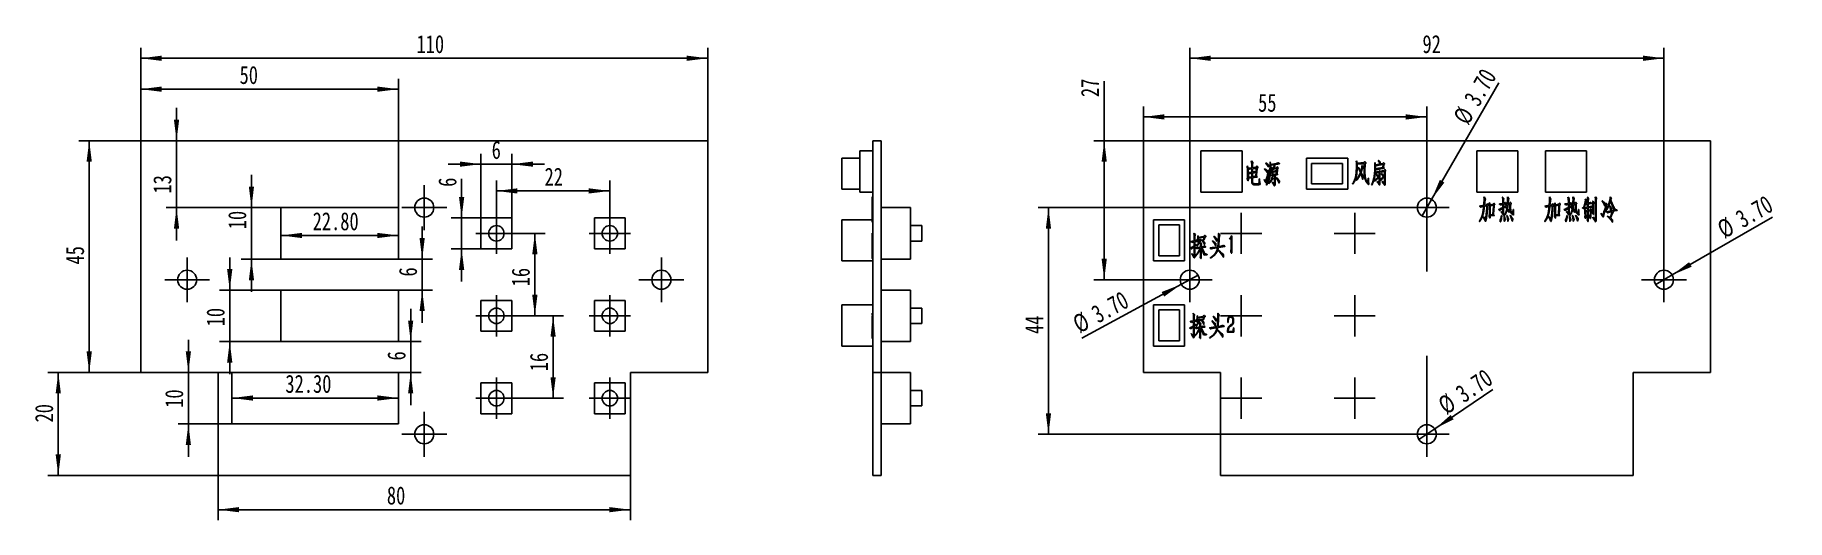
# Model space of a CAD drawing. Header units: millimetres. Extents: x 52 to 392, y 157 to 251.
import ezdxf

# ---------------------------------------------------------------- set-up
doc = ezdxf.new("R2010")
doc.units = ezdxf.units.MM
doc.linetypes.add('CENTERX2', pattern=[20.32, 12.7, -2.54, 2.54, -2.54])
doc.layers.add('中心线层', color=1, linetype='CENTERX2', lineweight=25)
doc.layers.add('标注层', color=150, linetype='Continuous', lineweight=25)
doc.styles.add('SLDTEXTSTYLE2', font='hyswlongfangsong.ttf')
doc.dimstyles.new('SLDDIMSTYLE0', dxfattribs={"dimtxt": 3.5, "dimasz": 4.08, "dimexe": 0, "dimexo": 0.0625, "dimgap": 0.875, "dimtad": 2, "dimrnd": 1e-09, "dimzin": 12, "dimdsep": 46, "dimtxsty": 'SLDTEXTSTYLE2', "dimsah": 1, "dimcen": 0.09, "dimadec": 0, "dimazin": 3, "dimtfac": 1, "dimtofl": 0, "dimtmove": 0, "dimatfit": 3, "dimfxl": 0, "dimfrac": 2, "dimtolj": 1, "dimtzin": 12, "dimarcsym": 0})
doc.dimstyles.new('SLDDIMSTYLE1', dxfattribs={"dimtxt": 3.5, "dimasz": 4.08, "dimexe": 0, "dimexo": 0.0625, "dimgap": 0.875, "dimtad": 2, "dimrnd": 1e-09, "dimzin": 4, "dimdsep": 46, "dimtxsty": 'SLDTEXTSTYLE2', "dimsah": 1, "dimcen": 0.09, "dimadec": 0, "dimazin": 1, "dimtfac": 1, "dimtmove": 0, "dimatfit": 0, "dimfxl": 0, "dimfrac": 2, "dimtolj": 1, "dimtzin": 12, "dimarcsym": 0})
doc.dimstyles.new('SLDDIMSTYLE2', dxfattribs={"dimtxt": 3.5, "dimasz": 4.08, "dimexe": 0, "dimexo": 0.0625, "dimgap": 0.875, "dimtad": 2, "dimrnd": 1e-09, "dimzin": 12, "dimdsep": 46, "dimtxsty": 'SLDTEXTSTYLE2', "dimsah": 1, "dimcen": 0.09, "dimadec": 0, "dimazin": 3, "dimtfac": 1, "dimtmove": 0, "dimatfit": 0, "dimfxl": 0, "dimfrac": 2, "dimtolj": 1, "dimtzin": 12, "dimarcsym": 0})
doc.dimstyles.new('SLDDIMSTYLE3', dxfattribs={"dimtxt": 3.5, "dimasz": 4.08, "dimexe": 0, "dimexo": 0.0625, "dimgap": 0.875, "dimtad": 2, "dimrnd": 1e-09, "dimzin": 4, "dimdsep": 46, "dimtxsty": 'SLDTEXTSTYLE2', "dimsah": 1, "dimcen": 0.09, "dimadec": 0, "dimazin": 1, "dimtfac": 1, "dimtofl": 0, "dimtmove": 0, "dimatfit": 3, "dimfxl": 0, "dimfrac": 2, "dimtolj": 1, "dimtzin": 12, "dimarcsym": 0})
doc.dimstyles.new('SLDDIMSTYLE4', dxfattribs={"dimtxt": 3.5, "dimasz": 4.08, "dimexe": 0, "dimexo": 0.0625, "dimgap": 0.875, "dimtad": 2, "dimrnd": 1e-09, "dimzin": 4, "dimdsep": 46, "dimtxsty": 'SLDTEXTSTYLE2', "dimblk1": 'NONE', "dimsah": 1, "dimcen": 0, "dimadec": 0, "dimazin": 1, "dimtfac": 1, "dimtmove": 0, "dimatfit": 3, "dimldrblk": 'NONE', "dimfxl": 0, "dimfrac": 2, "dimtolj": 1, "dimtzin": 12, "dimarcsym": 0})

msp = doc.modelspace()

# ---------------------------------------------------------------- blocks, each defined once
blk = doc.blocks.new('_D')
at = {"layer": '标注层'}
for p, q in [((72.48, 230.6), (72.48, 248.6)), ((182.48, 230.6), (182.48, 248.6)), ((182.48, 246.6), (72.48, 246.6))]:
    blk.add_line(p, q, dxfattribs=at)
for points in [[(72.48, 246.6), (76.56, 246.09), (76.56, 247.11)], [(182.48, 246.6), (178.4, 247.11), (178.4, 246.09)]]:
    blk.add_solid(points, dxfattribs=at)
at = {"layer": '标注层', "insert": (125.98, 251.11), "char_height": 3.5, "attachment_point": 1, "style": 'SLDTEXTSTYLE2'}
blk.add_mtext('110', dxfattribs=at)
blk = doc.blocks.new('_D_1')
at = {"layer": '标注层'}
for p, q in [((72.48, 230.6), (60.48, 230.6)), ((62.48, 185.6), (62.48, 230.6)), ((72.48, 185.6), (60.48, 185.6))]:
    blk.add_line(p, q, dxfattribs=at)
for points in [[(62.48, 230.6), (61.97, 226.52), (62.99, 226.52)], [(62.48, 185.6), (62.99, 189.68), (61.97, 189.68)]]:
    blk.add_solid(points, dxfattribs=at)
at = {"layer": '标注层', "insert": (57.97, 206.56), "char_height": 3.5, "attachment_point": 1, "rotation": 90, "style": 'SLDTEXTSTYLE2'}
blk.add_mtext('45', dxfattribs=at)
blk = doc.blocks.new('_D_2')
at = {"layer": '标注层'}
for p, q in [((72.48, 185.6), (54.48, 185.6)), ((56.48, 165.6), (56.48, 185.6)), ((87.48, 165.6), (54.48, 165.6))]:
    blk.add_line(p, q, dxfattribs=at)
for points in [[(56.48, 185.6), (55.97, 181.52), (56.99, 181.52)], [(56.48, 165.6), (56.99, 169.68), (55.97, 169.68)]]:
    blk.add_solid(points, dxfattribs=at)
at = {"layer": '标注层', "insert": (51.97, 175.9), "char_height": 3.5, "attachment_point": 1, "rotation": 90, "style": 'SLDTEXTSTYLE2'}
blk.add_mtext('20', dxfattribs=at)
blk = doc.blocks.new('_D_3')
at = {"layer": '标注层'}
for p, q in [((87.48, 165.6), (87.48, 156.96)), ((167.48, 165.6), (167.48, 156.96)), ((87.48, 158.96), (167.48, 158.96))]:
    blk.add_line(p, q, dxfattribs=at)
for points in [[(87.48, 158.96), (91.56, 158.46), (91.56, 159.47)], [(167.48, 158.96), (163.4, 159.47), (163.4, 158.46)]]:
    blk.add_solid(points, dxfattribs=at)
at = {"layer": '标注层', "insert": (120.23, 163.48), "char_height": 3.5, "attachment_point": 1, "style": 'SLDTEXTSTYLE2'}
blk.add_mtext('80', dxfattribs=at)
blk = doc.blocks.new('_D_4')
at = {"layer": '标注层'}
blk.add_line((122.48, 212.2), (99.68, 212.2), dxfattribs=at)
for points in [[(99.68, 212.2), (103.76, 211.69), (103.76, 212.7)], [(122.48, 212.2), (118.4, 212.7), (118.4, 211.69)]]:
    blk.add_solid(points, dxfattribs=at)
at = {"layer": '标注层', "insert": (105.83, 216.71), "char_height": 3.5, "attachment_point": 1, "style": 'SLDTEXTSTYLE2'}
blk.add_mtext('22.80', dxfattribs=at)
blk = doc.blocks.new('_D_5')
at = {"layer": '标注层'}
for p, q in [((93.96, 217.6), (93.96, 223.95)), ((99.68, 217.6), (91.96, 217.6)), ((93.96, 217.6), (93.96, 207.6)), ((99.68, 207.6), (91.96, 207.6)), ((93.96, 207.6), (93.96, 201.25))]:
    blk.add_line(p, q, dxfattribs=at)
for points in [[(93.96, 217.6), (94.46, 221.68), (93.45, 221.68)], [(93.96, 207.6), (93.45, 203.52), (94.46, 203.52)]]:
    blk.add_solid(points, dxfattribs=at)
at = {"layer": '标注层', "insert": (89.44, 213.41), "char_height": 3.5, "attachment_point": 1, "rotation": 90, "style": 'SLDTEXTSTYLE2'}
blk.add_mtext('10', dxfattribs=at)
blk = doc.blocks.new('_D_6')
at = {"layer": '标注层'}
for p, q in [((127.08, 207.6), (127.08, 213.95)), ((122.48, 207.6), (129.08, 207.6)), ((127.08, 201.6), (127.08, 207.6)), ((122.48, 201.6), (129.08, 201.6)), ((127.08, 201.6), (127.08, 195.25))]:
    blk.add_line(p, q, dxfattribs=at)
for points in [[(127.08, 207.6), (127.58, 211.68), (126.57, 211.68)], [(127.08, 201.6), (126.57, 197.52), (127.58, 197.52)]]:
    blk.add_solid(points, dxfattribs=at)
at = {"layer": '标注层', "insert": (122.56, 204.23), "char_height": 3.5, "attachment_point": 1, "rotation": 90, "style": 'SLDTEXTSTYLE2'}
blk.add_mtext('6', dxfattribs=at)
blk = doc.blocks.new('_D_7')
at = {"layer": '标注层'}
for p, q in [((124.85, 191.6), (124.85, 197.95)), ((122.48, 191.6), (126.85, 191.6)), ((124.85, 191.6), (124.85, 185.6)), ((122.48, 185.6), (126.85, 185.6)), ((124.85, 185.6), (124.85, 179.25))]:
    blk.add_line(p, q, dxfattribs=at)
for points in [[(124.85, 191.6), (125.35, 195.68), (124.34, 195.68)], [(124.85, 185.6), (124.34, 181.52), (125.35, 181.52)]]:
    blk.add_solid(points, dxfattribs=at)
at = {"layer": '标注层', "insert": (120.33, 187.93), "char_height": 3.5, "attachment_point": 1, "rotation": 90, "style": 'SLDTEXTSTYLE2'}
blk.add_mtext('6', dxfattribs=at)
blk = doc.blocks.new('_D_8')
at = {"layer": '标注层'}
for p, q in [((141.48, 216.6), (141.48, 222.84)), ((163.48, 216.6), (163.48, 222.84)), ((141.48, 220.84), (163.48, 220.84))]:
    blk.add_line(p, q, dxfattribs=at)
for points in [[(141.48, 220.84), (145.56, 220.34), (145.56, 221.35)], [(163.48, 220.84), (159.4, 221.35), (159.4, 220.34)]]:
    blk.add_solid(points, dxfattribs=at)
at = {"layer": '标注层', "insert": (150.82, 225.36), "char_height": 3.5, "attachment_point": 1, "style": 'SLDTEXTSTYLE2'}
blk.add_mtext('22', dxfattribs=at)
blk = doc.blocks.new('_D_9')
at = {"layer": '标注层'}
for p, q in [((145.48, 212.6), (150.94, 212.6)), ((148.94, 212.6), (148.94, 196.6)), ((145.48, 196.6), (150.94, 196.6))]:
    blk.add_line(p, q, dxfattribs=at)
for points in [[(148.94, 212.6), (148.43, 208.52), (149.45, 208.52)], [(148.94, 196.6), (149.45, 200.68), (148.43, 200.68)]]:
    blk.add_solid(points, dxfattribs=at)
at = {"layer": '标注层', "insert": (144.43, 202.33), "char_height": 3.5, "attachment_point": 1, "rotation": 90, "style": 'SLDTEXTSTYLE2'}
blk.add_mtext('16', dxfattribs=at)
blk = doc.blocks.new('_D_10')
at = {"layer": '标注层'}
for p, q in [((145.48, 196.6), (154.48, 196.6)), ((152.48, 196.6), (152.48, 180.6)), ((145.48, 180.6), (154.48, 180.6))]:
    blk.add_line(p, q, dxfattribs=at)
for points in [[(152.48, 196.6), (151.97, 192.52), (152.99, 192.52)], [(152.48, 180.6), (152.99, 184.68), (151.97, 184.68)]]:
    blk.add_solid(points, dxfattribs=at)
at = {"layer": '标注层', "insert": (147.97, 185.84), "char_height": 3.5, "attachment_point": 1, "rotation": 90, "style": 'SLDTEXTSTYLE2'}
blk.add_mtext('16', dxfattribs=at)
blk = doc.blocks.new('_D_11')
at = {"layer": '标注层'}
for p, q in [((89.74, 201.6), (89.74, 207.95)), ((99.68, 201.6), (87.74, 201.6)), ((89.74, 201.6), (89.74, 191.6)), ((99.68, 191.6), (87.74, 191.6)), ((89.74, 191.6), (89.74, 185.25))]:
    blk.add_line(p, q, dxfattribs=at)
for points in [[(89.74, 201.6), (90.25, 205.68), (89.23, 205.68)], [(89.74, 191.6), (89.23, 187.52), (90.25, 187.52)]]:
    blk.add_solid(points, dxfattribs=at)
at = {"layer": '标注层', "insert": (85.23, 194.56), "char_height": 3.5, "attachment_point": 1, "rotation": 90, "style": 'SLDTEXTSTYLE2'}
blk.add_mtext('10', dxfattribs=at)
blk = doc.blocks.new('_D_12')
at = {"layer": '标注层'}
blk.add_line((122.48, 180.64), (90.18, 180.64), dxfattribs=at)
for points in [[(90.18, 180.64), (94.26, 180.13), (94.26, 181.15)], [(122.48, 180.64), (118.4, 181.15), (118.4, 180.13)]]:
    blk.add_solid(points, dxfattribs=at)
at = {"layer": '标注层', "insert": (100.54, 185.15), "char_height": 3.5, "attachment_point": 1, "style": 'SLDTEXTSTYLE2'}
blk.add_mtext('32.30', dxfattribs=at)
blk = doc.blocks.new('_D_13')
at = {"layer": '标注层'}
for p, q in [((81.72, 185.6), (81.72, 191.95)), ((90.18, 185.6), (79.72, 185.6)), ((81.72, 185.6), (81.72, 175.6)), ((90.18, 175.6), (79.72, 175.6)), ((81.72, 175.6), (81.72, 169.25))]:
    blk.add_line(p, q, dxfattribs=at)
for points in [[(81.72, 185.6), (82.22, 189.68), (81.21, 189.68)], [(81.72, 175.6), (81.21, 171.52), (82.22, 171.52)]]:
    blk.add_solid(points, dxfattribs=at)
at = {"layer": '标注层', "insert": (77.2, 178.75), "char_height": 3.5, "attachment_point": 1, "rotation": 90, "style": 'SLDTEXTSTYLE2'}
blk.add_mtext('10', dxfattribs=at)
blk = doc.blocks.new('_D_14')
at = {"layer": '标注层'}
for p, q in [((138.48, 215.6), (138.48, 228.04)), ((144.48, 215.6), (144.48, 228.04)), ((138.48, 226.04), (132.13, 226.04)), ((144.48, 226.04), (138.48, 226.04)), ((144.48, 226.04), (150.83, 226.04))]:
    blk.add_line(p, q, dxfattribs=at)
for points in [[(138.48, 226.04), (134.4, 226.55), (134.4, 225.54)], [(144.48, 226.04), (148.56, 225.54), (148.56, 226.55)]]:
    blk.add_solid(points, dxfattribs=at)
at = {"layer": '标注层', "insert": (140.56, 230.56), "char_height": 3.5, "attachment_point": 1, "style": 'SLDTEXTSTYLE2'}
blk.add_mtext('6', dxfattribs=at)
blk = doc.blocks.new('_D_15')
at = {"layer": '标注层'}
for p, q in [((134.73, 215.6), (134.73, 223.18)), ((138.48, 215.6), (132.73, 215.6)), ((134.73, 215.6), (134.73, 209.6)), ((138.48, 209.6), (132.73, 209.6)), ((134.73, 209.6), (134.73, 203.25))]:
    blk.add_line(p, q, dxfattribs=at)
for points in [[(134.73, 215.6), (135.24, 219.68), (134.22, 219.68)], [(134.73, 209.6), (134.22, 205.52), (135.24, 205.52)]]:
    blk.add_solid(points, dxfattribs=at)
at = {"layer": '标注层', "insert": (130.22, 221.64), "char_height": 3.5, "attachment_point": 1, "rotation": 90, "style": 'SLDTEXTSTYLE2'}
blk.add_mtext('6', dxfattribs=at)
blk = doc.blocks.new('_D_16')
at = {"layer": '标注层'}
for p, q in [((72.48, 230.6), (72.48, 242.6)), ((122.48, 217.6), (122.48, 242.6)), ((122.48, 240.6), (72.48, 240.6))]:
    blk.add_line(p, q, dxfattribs=at)
for points in [[(72.48, 240.6), (76.56, 240.09), (76.56, 241.11)], [(122.48, 240.6), (118.4, 241.11), (118.4, 240.09)]]:
    blk.add_solid(points, dxfattribs=at)
at = {"layer": '标注层', "insert": (91.65, 245.11), "char_height": 3.5, "attachment_point": 1, "style": 'SLDTEXTSTYLE2'}
blk.add_mtext('50', dxfattribs=at)
blk = doc.blocks.new('_D_17')
at = {"layer": '标注层'}
for p, q in [((79.42, 230.6), (79.42, 236.95)), ((79.42, 217.6), (79.42, 230.6)), ((99.68, 217.6), (77.42, 217.6)), ((79.42, 217.6), (79.42, 211.25))]:
    blk.add_line(p, q, dxfattribs=at)
for points in [[(79.42, 230.6), (79.93, 234.68), (78.91, 234.68)], [(79.42, 217.6), (78.91, 213.52), (79.93, 213.52)]]:
    blk.add_solid(points, dxfattribs=at)
at = {"layer": '标注层', "insert": (74.91, 220.34), "char_height": 3.5, "attachment_point": 1, "rotation": 90, "style": 'SLDTEXTSTYLE2'}
blk.add_mtext('13', dxfattribs=at)
blk = doc.blocks.new('SW_CENTERMARKSYMBOL_0')
at = {"layer": '中心线层', "color": 0}
for p, q in [((0, 2.5), (0, 4.35)), ((-2.5, 0), (-4.35, 0)), ((0, 0), (-2.5, 0)), ((0, 0), (0, 2.5)), ((0, 0), (0, -2.5)), ((0, 0), (2.5, 0)), ((2.5, 0), (4.35, 0)), ((0, -2.5), (0, -4.35))]:
    blk.add_line(p, q, dxfattribs=at)
blk = doc.blocks.new('SW_CENTERMARKSYMBOL_1')
at = {"layer": '中心线层', "color": 0}
for p, q in [((0, 2.5), (0, 4.35)), ((-2.5, 0), (-4.35, 0)), ((0, 0), (-2.5, 0)), ((0, 0), (0, 2.5)), ((0, 0), (0, -2.5)), ((0, 0), (2.5, 0)), ((2.5, 0), (4.35, 0)), ((0, -2.5), (0, -4.35))]:
    blk.add_line(p, q, dxfattribs=at)
blk = doc.blocks.new('SW_CENTERMARKSYMBOL_2')
at = {"layer": '中心线层', "color": 0}
for p, q in [((0, 2.5), (0, 4.35)), ((-2.5, 0), (-4.35, 0)), ((0, 0), (-2.5, 0)), ((0, 0), (0, 2.5)), ((0, 0), (0, -2.5)), ((0, 0), (2.5, 0)), ((2.5, 0), (4.35, 0)), ((0, -2.5), (0, -4.35))]:
    blk.add_line(p, q, dxfattribs=at)
blk = doc.blocks.new('SW_CENTERMARKSYMBOL_3')
at = {"layer": '中心线层', "color": 0}
for p, q in [((0, 2.5), (0, 4.35)), ((-2.5, 0), (-4.35, 0)), ((0, 0), (-2.5, 0)), ((0, 0), (0, 2.5)), ((0, 0), (0, -2.5)), ((0, 0), (2.5, 0)), ((2.5, 0), (4.35, 0)), ((0, -2.5), (0, -4.35))]:
    blk.add_line(p, q, dxfattribs=at)
blk = doc.blocks.new('SW_CENTERMARKSYMBOL_4')
at = {"layer": '中心线层', "color": 0}
for p, q in [((0, 2.5), (0, 4)), ((-2.5, 0), (-4, 0)), ((0, 0), (-2.5, 0)), ((0, 0), (0, 2.5)), ((0, 0), (0, -2.5)), ((0, 0), (2.5, 0)), ((2.5, 0), (4, 0)), ((0, -2.5), (0, -4))]:
    blk.add_line(p, q, dxfattribs=at)
blk = doc.blocks.new('SW_CENTERMARKSYMBOL_5')
at = {"layer": '中心线层', "color": 0}
for p, q in [((0, 2.5), (0, 4)), ((-2.5, 0), (-4, 0)), ((0, 0), (-2.5, 0)), ((0, 0), (0, 2.5)), ((0, 0), (0, -2.5)), ((0, 0), (2.5, 0)), ((2.5, 0), (4, 0)), ((0, -2.5), (0, -4))]:
    blk.add_line(p, q, dxfattribs=at)
blk = doc.blocks.new('SW_CENTERMARKSYMBOL_6')
at = {"layer": '中心线层', "color": 0}
for p, q in [((0, 2.5), (0, 4)), ((-2.5, 0), (-4, 0)), ((0, 0), (-2.5, 0)), ((0, 0), (0, 2.5)), ((0, 0), (0, -2.5)), ((0, 0), (2.5, 0)), ((2.5, 0), (4, 0)), ((0, -2.5), (0, -4))]:
    blk.add_line(p, q, dxfattribs=at)
blk = doc.blocks.new('SW_CENTERMARKSYMBOL_7')
at = {"layer": '中心线层', "color": 0}
for p, q in [((0, 2.5), (0, 4)), ((-2.5, 0), (-4, 0)), ((0, 0), (-2.5, 0)), ((0, 0), (0, 2.5)), ((0, 0), (0, -2.5)), ((0, 0), (2.5, 0)), ((2.5, 0), (4, 0)), ((0, -2.5), (0, -4))]:
    blk.add_line(p, q, dxfattribs=at)
blk = doc.blocks.new('SW_CENTERMARKSYMBOL_8')
at = {"layer": '中心线层', "color": 0}
for p, q in [((0, 2.5), (0, 4)), ((-2.5, 0), (-4, 0)), ((0, 0), (-2.5, 0)), ((0, 0), (0, 2.5)), ((0, 0), (0, -2.5)), ((0, 0), (2.5, 0)), ((2.5, 0), (4, 0)), ((0, -2.5), (0, -4))]:
    blk.add_line(p, q, dxfattribs=at)
blk = doc.blocks.new('SW_CENTERMARKSYMBOL_9')
at = {"layer": '中心线层', "color": 0}
for p, q in [((0, 2.5), (0, 4)), ((-2.5, 0), (-4, 0)), ((0, 0), (-2.5, 0)), ((0, 0), (0, 2.5)), ((0, 0), (0, -2.5)), ((0, 0), (2.5, 0)), ((2.5, 0), (4, 0)), ((0, -2.5), (0, -4))]:
    blk.add_line(p, q, dxfattribs=at)
blk = doc.blocks.new('_D_18')
at = {"layer": '标注层'}
for p, q in [((275.99, 207.95), (275.99, 248.6)), ((367.99, 207.95), (367.99, 248.6)), ((275.99, 246.6), (367.99, 246.6))]:
    blk.add_line(p, q, dxfattribs=at)
for points in [[(275.99, 246.6), (280.07, 246.09), (280.07, 247.11)], [(367.99, 246.6), (363.91, 247.11), (363.91, 246.09)]]:
    blk.add_solid(points, dxfattribs=at)
at = {"layer": '标注层', "insert": (321.14, 251.11), "char_height": 3.5, "attachment_point": 1, "style": 'SLDTEXTSTYLE2'}
blk.add_mtext('92', dxfattribs=at)
blk = doc.blocks.new('_D_19')
at = {"layer": '标注层'}
for p, q in [((317.64, 217.6), (246.58, 217.6)), ((248.58, 217.6), (248.58, 173.6)), ((317.64, 173.6), (246.58, 173.6))]:
    blk.add_line(p, q, dxfattribs=at)
for points in [[(248.58, 217.6), (248.07, 213.52), (249.09, 213.52)], [(248.58, 173.6), (249.09, 177.68), (248.07, 177.68)]]:
    blk.add_solid(points, dxfattribs=at)
at = {"layer": '标注层', "insert": (244.07, 193.07), "char_height": 3.5, "attachment_point": 1, "rotation": 90, "style": 'SLDTEXTSTYLE2'}
blk.add_mtext('44', dxfattribs=at)
blk = doc.blocks.new('_D_20')
at = {"layer": '标注层'}
for p, q in [((259.4, 230.6), (259.4, 242.13)), ((266.99, 230.6), (257.4, 230.6)), ((259.4, 203.6), (259.4, 230.6)), ((271.64, 203.6), (257.4, 203.6))]:
    blk.add_line(p, q, dxfattribs=at)
for points in [[(259.4, 230.6), (258.89, 226.52), (259.9, 226.52)], [(259.4, 203.6), (259.9, 207.68), (258.89, 207.68)]]:
    blk.add_solid(points, dxfattribs=at)
at = {"layer": '标注层', "insert": (254.88, 239.07), "char_height": 3.5, "attachment_point": 1, "rotation": 90, "style": 'SLDTEXTSTYLE2'}
blk.add_mtext('27', dxfattribs=at)
blk = doc.blocks.new('_D_21')
at = {"layer": '标注层'}
for p, q in [((266.99, 230.6), (266.99, 237.21)), ((321.99, 235.21), (266.99, 235.21)), ((321.99, 221.95), (321.99, 237.21))]:
    blk.add_line(p, q, dxfattribs=at)
for points in [[(266.99, 235.21), (271.07, 234.7), (271.07, 235.72)], [(321.99, 235.21), (317.91, 235.72), (317.91, 234.7)]]:
    blk.add_solid(points, dxfattribs=at)
at = {"layer": '标注层', "insert": (289.25, 239.72), "char_height": 3.5, "attachment_point": 1, "style": 'SLDTEXTSTYLE2'}
blk.add_mtext('55', dxfattribs=at)
blk = doc.blocks.new('_D_22')
at = {"layer": '标注层'}
for q in [(277.62, 204.48), (255.06, 192.26)]:
    blk.add_line((274.36, 202.72), q, dxfattribs=at)
blk.add_solid([(274.36, 202.72), (270.53, 201.22), (271.02, 200.33)], dxfattribs=at)
at = {"layer": '标注层', "char_height": 3.5, "attachment_point": 1, "rotation": 28.4532, "style": 'SLDTEXTSTYLE2'}
for s, insert in [('3.70', (256.54, 198.16)), ('%%c', (252.91, 196.21))]:
    blk.add_mtext(s, dxfattribs=dict(at, insert=insert))
blk = doc.blocks.new('_NONE')
blk = doc.blocks.new('_D_23')
at = {"layer": '标注层'}
for q in [(389.08, 215.78), (366.39, 202.68)]:
    blk.add_line((369.59, 204.53), q, dxfattribs=at)
blk.add_solid([(369.59, 204.53), (373.38, 206.13), (372.87, 207.01)], dxfattribs=at)
at = {"layer": '标注层', "char_height": 3.5, "attachment_point": 1, "rotation": 30, "style": 'SLDTEXTSTYLE2'}
for s, insert in [('3.70', (381.52, 216.6)), ('%%c', (377.95, 214.55))]:
    blk.add_mtext(s, dxfattribs=dict(at, insert=insert))
blk = doc.blocks.new('_D_24')
at = {"layer": '标注层'}
for q in [(335.97, 241.82), (321.06, 216)]:
    blk.add_line((322.91, 219.2), q, dxfattribs=at)
blk.add_solid([(322.91, 219.2), (325.39, 222.48), (324.51, 222.99)], dxfattribs=at)
at = {"layer": '标注层', "char_height": 3.5, "attachment_point": 1, "rotation": 60, "style": 'SLDTEXTSTYLE2'}
for s, insert in [('3.70', (329.01, 238.75)), ('%%c', (326.94, 235.19))]:
    blk.add_mtext(s, dxfattribs=dict(at, insert=insert))
blk = doc.blocks.new('_D_25')
at = {"layer": '标注层'}
for q in [(334.77, 182.28), (320.46, 172.56)]:
    blk.add_line((323.52, 174.64), q, dxfattribs=at)
blk.add_solid([(323.52, 174.64), (327.18, 176.51), (326.61, 177.35)], dxfattribs=at)
at = {"layer": '标注层', "char_height": 3.5, "attachment_point": 1, "rotation": 34.1829, "style": 'SLDTEXTSTYLE2'}
for s, insert in [('3.70', (327.2, 182.5)), ('%%c', (323.79, 180.2))]:
    blk.add_mtext(s, dxfattribs=dict(at, insert=insert))
blk = doc.blocks.new('SW_CENTERMARKSYMBOL_10')
at = {"layer": '中心线层', "color": 0}
for p, q in [((0, 2.5), (0, 4.35)), ((-2.5, 0), (-4.35, 0)), ((0, 0), (-2.5, 0)), ((0, 0), (0, 2.5)), ((0, 0), (0, -2.5)), ((0, 0), (2.5, 0)), ((2.5, 0), (4.35, 0)), ((0, -2.5), (0, -12.41))]:
    blk.add_line(p, q, dxfattribs=at)
blk = doc.blocks.new('SW_CENTERMARKSYMBOL_11')
at = {"layer": '中心线层', "color": 0}
for p, q in [((0, 2.5), (0, 4.35)), ((-2.5, 0), (-4.35, 0)), ((0, 0), (-2.5, 0)), ((0, 0), (0, 2.5)), ((0, 0), (0, -2.5)), ((0, 0), (2.5, 0)), ((2.5, 0), (4.35, 0)), ((0, -2.5), (0, -4.35))]:
    blk.add_line(p, q, dxfattribs=at)
blk = doc.blocks.new('SW_CENTERMARKSYMBOL_12')
at = {"layer": '中心线层', "color": 0}
for p, q in [((0, 2.5), (0, 4.35)), ((-2.5, 0), (-4.35, 0)), ((0, 0), (-2.5, 0)), ((0, 0), (0, 2.5)), ((0, 0), (0, -2.5)), ((0, 0), (2.5, 0)), ((2.5, 0), (4.35, 0)), ((0, -2.5), (0, -4.35))]:
    blk.add_line(p, q, dxfattribs=at)
blk = doc.blocks.new('SW_CENTERMARKSYMBOL_13')
at = {"layer": '中心线层', "color": 0}
for p, q in [((0, 2.5), (0, 17.38)), ((-2.5, 0), (-4.35, 0)), ((0, 0), (-2.5, 0)), ((0, 0), (0, 2.5)), ((0, 0), (0, -2.5)), ((0, 0), (2.5, 0)), ((2.5, 0), (4.35, 0)), ((0, -2.5), (0, -4.35))]:
    blk.add_line(p, q, dxfattribs=at)
blk = doc.blocks.new('SW_CENTERMARKSYMBOL_14')
at = {"layer": '中心线层', "color": 0}
for p, q in [((0, 2.5), (0, 4)), ((-2.5, 0), (-4, 0)), ((0, 0), (-2.5, 0)), ((0, 0), (0, 2.5)), ((0, 0), (0, -2.5)), ((0, 0), (2.5, 0)), ((2.5, 0), (4, 0)), ((0, -2.5), (0, -4))]:
    blk.add_line(p, q, dxfattribs=at)
blk = doc.blocks.new('SW_CENTERMARKSYMBOL_15')
at = {"layer": '中心线层', "color": 0}
for p, q in [((0, 2.5), (0, 4)), ((-2.5, 0), (-4, 0)), ((0, 0), (-2.5, 0)), ((0, 0), (0, 2.5)), ((0, 0), (0, -2.5)), ((0, 0), (2.5, 0)), ((2.5, 0), (4, 0)), ((0, -2.5), (0, -4))]:
    blk.add_line(p, q, dxfattribs=at)
blk = doc.blocks.new('SW_CENTERMARKSYMBOL_16')
at = {"layer": '中心线层', "color": 0}
for p, q in [((0, 2.5), (0, 4)), ((-2.5, 0), (-4, 0)), ((0, 0), (-2.5, 0)), ((0, 0), (0, 2.5)), ((0, 0), (0, -2.5)), ((0, 0), (2.5, 0)), ((2.5, 0), (4, 0)), ((0, -2.5), (0, -4))]:
    blk.add_line(p, q, dxfattribs=at)
blk = doc.blocks.new('SW_CENTERMARKSYMBOL_17')
at = {"layer": '中心线层', "color": 0}
for p, q in [((0, 2.5), (0, 4)), ((-2.5, 0), (-4, 0)), ((0, 0), (-2.5, 0)), ((0, 0), (0, 2.5)), ((0, 0), (0, -2.5)), ((0, 0), (2.5, 0)), ((2.5, 0), (4, 0)), ((0, -2.5), (0, -4))]:
    blk.add_line(p, q, dxfattribs=at)
blk = doc.blocks.new('SW_CENTERMARKSYMBOL_18')
at = {"layer": '中心线层', "color": 0}
for p, q in [((0, 2.5), (0, 4)), ((-2.5, 0), (-4, 0)), ((0, 0), (-2.5, 0)), ((0, 0), (0, 2.5)), ((0, 0), (0, -2.5)), ((0, 0), (2.5, 0)), ((2.5, 0), (4, 0)), ((0, -2.5), (0, -4))]:
    blk.add_line(p, q, dxfattribs=at)
blk = doc.blocks.new('SW_CENTERMARKSYMBOL_19')
at = {"layer": '中心线层', "color": 0}
for p, q in [((0, 2.5), (0, 4)), ((-2.5, 0), (-4, 0)), ((0, 0), (-2.5, 0)), ((0, 0), (0, 2.5)), ((0, 0), (0, -2.5)), ((0, 0), (2.5, 0)), ((2.5, 0), (4, 0)), ((0, -2.5), (0, -4))]:
    blk.add_line(p, q, dxfattribs=at)

# ---------------------------------------------------------------- dimensions: what is measured, and where the dimension line sits
at = {"layer": '标注层'}
for base, p1, p2, dimstyle, picture, middle in [((72.481, 246.601), (182.481, 230.601), (72.481, 230.601), 'SLDDIMSTYLE0', '_D', (128.285, 246.601)), ((367.989, 246.601), (275.989, 207.951), (367.989, 207.951), 'SLDDIMSTYLE0', '_D_18', (322.676, 246.601)), ((72.481, 240.601), (122.481, 217.601), (72.481, 230.601), 'SLDDIMSTYLE0', '_D_16', (93.185, 240.601)), ((266.989, 235.211), (321.989, 221.951), (266.989, 230.601), 'SLDDIMSTYLE0', '_D_21', (290.789, 235.211)), ((138.481, 226.045), (144.481, 215.601), (138.481, 215.601), 'SLDDIMSTYLE2', '_D_14', (141.323, 226.045)), ((163.481, 220.843), (141.481, 216.601), (163.481, 216.601), 'SLDDIMSTYLE0', '_D_8', (152.357, 220.843)), ((99.681, 212.195), (122.481, 207.601), (99.681, 207.601), 'SLDDIMSTYLE1', '_D_4', (109.663, 212.195)), ((90.181, 180.638), (122.481, 185.601), (90.181, 185.601), 'SLDDIMSTYLE3', '_D_12', (104.375, 180.638)), ((167.481, 158.964), (87.481, 165.601), (167.481, 165.601), 'SLDDIMSTYLE0', '_D_3', (121.768, 158.964))]:
    dim = msp.add_linear_dim(base=base, p1=p1, p2=p2, dimstyle=dimstyle, dxfattribs=at)
    dim.commit()
    dim.dimension.update_dxf_attribs({"geometry": picture, "text_midpoint": middle, "dimtype": 160})
for p1, p2, picture, middle in [((321.064, 215.999), (322.914, 219.203), '_D_24', (333.485, 237.513)), ((366.387, 202.676), (369.591, 204.526), '_D_23', (384.8, 213.307)), ((277.616, 204.482), (274.362, 202.72), '_D_22', (259.397, 194.61)), ((320.459, 172.562), (323.519, 174.64), '_D_25', (330.794, 179.581))]:
    dim = msp.add_diameter_dim_2p(p1=p1, p2=p2, dimstyle='SLDDIMSTYLE4', dxfattribs=at)
    dim.commit()
    dim.dimension.update_dxf_attribs({"geometry": picture, "text_midpoint": middle, "dimtype": 163})
for base, p1, p2, dimstyle, picture, middle in [((259.397, 230.601), (271.639, 203.601), (266.989, 230.601), 'SLDDIMSTYLE0', '_D_20', (259.397, 240.601)), ((79.42, 230.601), (99.681, 217.601), (72.481, 230.601), 'SLDDIMSTYLE2', '_D_17', (79.42, 221.872)), ((62.481, 230.601), (72.481, 185.601), (72.481, 230.601), 'SLDDIMSTYLE0', '_D_1', (62.481, 208.101)), ((93.955, 207.601), (99.681, 217.601), (99.681, 207.601), 'SLDDIMSTYLE2', '_D_5', (93.955, 214.951)), ((134.727, 209.601), (138.481, 215.601), (138.481, 209.601), 'SLDDIMSTYLE2', '_D_15', (134.727, 222.411)), ((248.581, 173.601), (317.639, 217.601), (317.639, 173.601), 'SLDDIMSTYLE0', '_D_19', (248.581, 194.61)), ((127.076, 207.601), (122.481, 201.601), (122.481, 207.601), 'SLDDIMSTYLE2', '_D_6', (127.076, 204.997)), ((148.937, 196.601), (145.481, 212.601), (145.481, 196.601), 'SLDDIMSTYLE2', '_D_9', (148.937, 203.865)), ((89.741, 191.601), (99.681, 201.601), (99.681, 191.601), 'SLDDIMSTYLE2', '_D_11', (89.741, 196.099)), ((124.845, 185.601), (122.481, 191.601), (122.481, 185.601), 'SLDDIMSTYLE2', '_D_7', (124.845, 188.694)), ((152.48, 180.601), (145.481, 196.601), (145.481, 180.601), 'SLDDIMSTYLE2', '_D_10', (152.48, 187.374)), ((81.715, 175.601), (90.181, 185.601), (90.181, 175.601), 'SLDDIMSTYLE2', '_D_13', (81.715, 180.284)), ((56.481, 185.601), (87.481, 165.601), (72.481, 185.601), 'SLDDIMSTYLE0', '_D_2', (56.481, 177.436))]:
    dim = msp.add_linear_dim(base=base, p1=p1, p2=p2, angle=90, dimstyle=dimstyle, dxfattribs=at)
    dim.commit()
    dim.dimension.update_dxf_attribs({"geometry": picture, "text_midpoint": middle, "dimtype": 160})

# ---------------------------------------------------------------- linework, layer by layer
at = {"color": 7, "linetype": 'Continuous', "lineweight": 25}
for p, q in [((72.481, 185.601), (72.481, 230.601)), ((182.481, 230.601), (72.481, 230.601)), ((182.481, 185.601), (182.481, 230.601)), ((211.997, 228.601), (211.997, 220.601)), ((211.997, 228.601), (214.497, 228.601)), ((214.497, 230.601), (216.097, 230.601)), ((214.497, 185.601), (214.497, 230.601)), ((216.097, 185.601), (216.097, 230.601)), ((266.989, 185.601), (266.989, 230.601)), ((266.989, 230.601), (376.989, 230.601)), ((278.137, 228.601), (278.137, 220.601)), ((278.137, 228.601), (286.137, 228.601)), ((286.137, 228.601), (286.137, 220.601)), ((331.663, 228.601), (331.663, 220.601)), ((331.663, 228.601), (339.663, 228.601)), ((339.663, 228.601), (339.663, 220.601)), ((344.986, 228.601), (344.986, 220.601)), ((344.986, 228.601), (352.986, 228.601)), ((352.986, 228.601), (352.986, 220.601)), ((376.989, 185.601), (376.989, 230.601)), ((208.497, 227.201), (211.997, 227.201)), ((208.497, 227.201), (208.497, 221.201)), ((287.125, 225.674), (287.201, 225.705)), ((287.21, 224.164), (287.195, 224.637)), ((287.201, 225.705), (287.266, 225.458)), ((287.266, 225.458), (287.321, 225.242)), ((287.321, 225.242), (287.512, 225.262)), ((287.532, 225.066), (287.327, 225.03)), ((287.327, 225.03), (287.336, 224.637)), ((287.336, 224.637), (287.367, 223.53)), ((287.548, 224.235), (287.462, 224.345)), ((287.468, 224.401), (287.644, 224.426)), ((287.512, 225.262), (287.915, 225.312)), ((287.87, 225.11), (287.532, 225.066)), ((287.644, 224.426), (287.85, 224.451)), ((287.85, 224.451), (288.016, 224.482)), ((288.021, 225.136), (287.87, 225.11)), ((287.915, 226.591), (287.961, 226.661)), ((287.915, 225.312), (288.021, 225.332)), ((287.961, 226.661), (288.263, 226.318)), ((288.016, 224.482), (288.021, 225.136)), ((288.021, 225.332), (288.026, 225.795)), ((288.162, 225.151), (288.157, 224.511)), ((288.333, 224.365), (288.157, 224.33)), ((288.157, 224.33), (288.157, 223.625)), ((288.696, 225.221), (288.162, 225.151)), ((288.167, 225.775), (288.167, 225.352)), ((288.167, 225.352), (288.414, 225.382)), ((288.495, 224.385), (288.333, 224.365)), ((288.414, 225.382), (288.801, 225.438)), ((288.66, 224.406), (288.495, 224.385)), ((288.6, 224.658), (288.736, 224.491)), ((288.731, 224.411), (288.66, 224.406)), ((288.932, 225.247), (288.696, 225.221)), ((288.801, 225.438), (288.897, 225.458)), ((288.817, 223.958), (288.857, 224.365)), ((288.857, 224.365), (288.907, 224.98)), ((288.897, 225.458), (288.982, 225.634)), ((288.907, 224.98), (288.932, 225.247)), ((289.028, 224.542), (288.962, 223.902)), ((289.083, 225.066), (289.028, 224.542)), ((289.068, 225.644), (289.189, 225.509)), ((290.446, 225.05), (290.471, 225.136)), ((290.551, 224.96), (290.446, 225.05)), ((290.471, 225.136), (290.601, 225.07)), ((290.622, 224.889), (290.551, 224.96)), ((290.601, 225.07), (290.742, 225)), ((290.737, 224.768), (290.622, 224.889)), ((290.727, 226.238), (290.762, 226.314)), ((290.863, 226.072), (290.727, 226.238)), ((290.858, 224.627), (290.737, 224.768)), ((290.742, 225), (290.843, 224.945)), ((290.762, 226.314), (290.914, 226.193)), ((290.843, 224.945), (290.944, 224.879)), ((290.938, 224.517), (290.858, 224.627)), ((290.964, 225.936), (290.863, 226.072)), ((290.914, 226.193), (291.035, 226.097)), ((290.984, 224.456), (290.938, 224.517)), ((291.05, 225.805), (290.964, 225.936)), ((291.019, 224.718), (291.029, 224.526)), ((291.035, 226.097), (291.196, 225.966)), ((291.1, 225.714), (291.05, 225.805)), ((291.1, 224.048), (291.326, 224.939)), ((291.387, 224.899), (291.236, 224.209)), ((291.271, 225.76), (291.266, 225.629)), ((291.326, 224.939), (291.387, 224.899)), ((291.533, 224.864), (291.553, 225.231)), ((291.563, 226.505), (291.619, 226.52)), ((291.578, 226.062), (291.563, 226.505)), ((291.619, 226.52), (291.754, 226.007)), ((291.679, 224.945), (291.669, 224.652)), ((291.704, 225.368), (291.679, 224.945)), ((292.353, 225.941), (291.724, 225.835)), ((291.754, 226.007), (292.761, 226.188)), ((291.905, 225.453), (291.945, 225.478)), ((291.945, 225.478), (292.066, 225.171)), ((291.961, 224.184), (291.951, 224.824)), ((292.066, 225.171), (292.288, 225.221)), ((292.902, 225.171), (292.077, 225.02)), ((292.077, 225.02), (292.086, 224.617)), ((292.595, 224.542), (292.086, 224.456)), ((292.086, 224.456), (292.091, 224.028)), ((292.288, 225.221), (292.333, 225.538)), ((292.358, 225.846), (292.353, 225.941)), ((292.454, 225.503), (292.384, 225.236)), ((292.384, 225.236), (292.882, 225.337)), ((292.494, 225.629), (292.454, 225.503)), ((292.796, 226.022), (292.469, 225.961)), ((292.469, 225.961), (292.58, 225.8)), ((292.696, 224.562), (292.595, 224.542)), ((292.666, 224.778), (292.781, 224.643)), ((292.796, 224.577), (292.696, 224.562)), ((293.093, 226.067), (292.796, 226.022)), ((292.822, 224.159), (292.902, 225.171)), ((292.882, 225.337), (292.957, 225.493)), ((293.033, 224.989), (292.952, 224.184)), ((293.038, 225.483), (293.133, 225.352)), ((293.38, 226.107), (293.093, 226.067)), ((293.133, 225.267), (293.093, 225.227)), ((293.209, 226.339), (293.375, 226.173)), ((298.629, 227.201), (306.629, 227.201)), ((298.629, 227.201), (298.629, 221.201)), ((299.629, 226.201), (305.629, 226.201)), ((299.629, 226.201), (299.629, 222.201)), ((305.629, 226.201), (305.629, 222.201)), ((306.629, 227.201), (306.629, 221.201)), ((308.3, 226.651), (308.356, 226.656)), ((308.315, 226.324), (308.3, 226.651)), ((308.326, 225.564), (308.326, 225.84)), ((308.356, 226.656), (308.476, 226.213)), ((308.476, 226.213), (309.851, 226.334)), ((309.876, 226.128), (308.487, 226.017)), ((308.643, 225.423), (308.688, 225.483)), ((309.247, 224.436), (309.6, 223.752)), ((309.413, 225.791), (309.459, 225.8)), ((309.459, 225.8), (309.604, 225.348)), ((309.851, 226.334), (309.926, 226.505)), ((309.856, 225.705), (309.876, 226.128)), ((310.012, 225.73), (309.987, 225.116)), ((310.017, 226.495), (310.123, 226.334)), ((311.868, 226.299), (311.918, 226.334)), ((311.893, 226.102), (311.868, 226.299)), ((311.903, 225.866), (311.893, 226.102)), ((311.908, 225.635), (311.903, 225.866)), ((311.908, 225.252), (311.908, 225.635)), ((311.918, 226.334), (312.054, 225.881)), ((312.477, 225.035), (312.044, 224.95)), ((312.054, 225.881), (313.484, 226.143)), ((312.059, 225.695), (312.054, 225.131)), ((312.054, 225.131), (312.623, 225.242)), ((313.519, 225.967), (312.059, 225.695)), ((312.235, 224.31), (312.104, 224.431)), ((312.431, 224.552), (312.704, 224.617)), ((313.358, 225.207), (312.477, 225.035)), ((312.563, 226.722), (312.598, 226.782)), ((312.623, 225.242), (313.066, 225.333)), ((312.704, 224.617), (312.779, 224.769)), ((312.739, 222.911), (312.744, 224.462)), ((312.829, 226.072), (312.814, 226.138)), ((312.845, 224.773), (312.97, 224.617)), ((312.854, 226.53), (312.9, 226.485)), ((312.915, 226.259), (312.889, 226.148)), ((313.207, 224.487), (313.056, 224.608)), ((313.066, 225.333), (313.469, 225.418)), ((313.549, 225.242), (313.358, 225.207)), ((313.453, 224.743), (313.715, 224.809)), ((313.469, 225.418), (313.519, 225.967)), ((313.484, 226.143), (313.559, 226.309)), ((313.69, 225.262), (313.549, 225.242)), ((313.65, 225.811), (313.61, 225.408)), ((313.61, 225.408), (313.68, 225.333)), ((313.63, 226.314), (313.755, 226.158)), ((313.715, 224.809), (313.786, 224.96)), ((313.771, 222.775), (313.76, 224.652)), ((313.861, 224.975), (313.982, 224.819)), ((313.907, 224.542), (313.916, 222.704)), ((208.497, 221.201), (211.997, 221.201)), ((287.21, 223.067), (287.16, 223.177)), ((287.216, 223.786), (287.21, 224.164)), ((287.286, 222.895), (287.21, 223.067)), ((287.362, 223.097), (287.356, 222.966)), ((287.367, 223.323), (287.362, 223.097)), ((287.367, 223.53), (288.011, 223.605)), ((287.497, 223.343), (287.367, 223.323)), ((287.86, 223.399), (287.497, 223.343)), ((287.583, 224.184), (287.548, 224.235)), ((287.724, 224.235), (287.583, 224.184)), ((287.88, 224.275), (287.724, 224.235)), ((288.011, 223.414), (287.86, 223.399)), ((288.016, 224.305), (287.88, 224.275)), ((288.011, 223.605), (288.016, 224.305)), ((288.011, 222.82), (288.011, 223.414)), ((288.157, 223.625), (288.519, 223.666)), ((288.263, 223.449), (288.157, 223.434)), ((288.157, 223.434), (288.157, 222.891)), ((288.515, 223.479), (288.263, 223.449)), ((288.958, 223.52), (288.515, 223.479)), ((288.519, 223.666), (288.691, 223.696)), ((288.691, 223.696), (288.791, 223.716)), ((288.791, 223.716), (288.817, 223.958)), ((288.962, 223.902), (288.942, 223.741)), ((288.942, 223.741), (289.038, 223.605)), ((289.038, 223.525), (288.958, 223.52)), ((289.436, 223.188), (289.496, 223.197)), ((289.436, 222.472), (289.436, 223.188)), ((289.496, 223.197), (289.506, 223.077)), ((289.506, 223.077), (289.531, 222.871)), ((289.531, 222.871), (289.566, 222.598)), ((289.602, 222.105), (289.562, 222.09)), ((289.566, 222.598), (289.602, 222.367)), ((289.602, 222.367), (289.627, 222.201)), ((290.446, 222.961), (290.481, 223.036)), ((290.622, 222.694), (290.446, 222.961)), ((290.481, 223.036), (290.672, 222.855)), ((290.748, 222.498), (290.622, 222.694)), ((290.672, 222.855), (290.757, 222.774)), ((290.757, 222.774), (290.878, 223.243)), ((290.823, 222.005), (290.903, 222.155)), ((290.878, 221.939), (290.823, 222.005)), ((290.878, 223.243), (290.994, 223.656)), ((290.949, 222.06), (290.878, 221.939)), ((291.019, 223.173), (290.934, 222.774)), ((290.994, 223.656), (291.1, 224.048)), ((291.236, 224.209), (291.019, 223.173)), ((291.317, 222.291), (291.412, 222.417)), ((291.357, 222.216), (291.317, 222.291)), ((291.467, 222.337), (291.357, 222.216)), ((291.981, 223.021), (291.915, 222.921)), ((291.936, 223.475), (291.971, 223.499)), ((292.006, 223.681), (291.956, 223.777)), ((291.971, 223.499), (292.122, 223.162)), ((291.976, 222.518), (292.006, 222.578)), ((292.218, 222.186), (291.976, 222.518)), ((292.006, 222.578), (292.358, 222.276)), ((292.091, 224.028), (292.822, 224.159)), ((292.102, 223.867), (292.091, 223.691)), ((292.394, 223.918), (292.102, 223.867)), ((292.278, 222.09), (292.218, 222.186)), ((292.328, 222.009), (292.278, 222.09)), ((292.394, 221.899), (292.328, 222.009)), ((292.408, 223.801), (292.394, 223.918)), ((292.408, 222.634), (292.408, 223.801)), ((292.968, 223.998), (292.514, 223.927)), ((292.514, 223.927), (292.61, 223.792)), ((292.549, 223.233), (292.549, 222.377)), ((292.736, 223.399), (292.771, 223.475)), ((293.008, 222.976), (292.736, 223.399)), ((292.771, 223.475), (292.992, 223.248)), ((292.952, 224.184), (293.023, 224.079)), ((293.018, 224.003), (292.968, 223.998)), ((292.992, 223.248), (293.078, 223.162)), ((293.078, 222.865), (293.008, 222.976)), ((293.078, 223.162), (293.219, 223.001)), ((293.139, 222.75), (293.078, 222.865)), ((293.219, 222.598), (293.139, 222.75)), ((293.219, 223.001), (293.335, 222.855)), ((293.265, 222.488), (293.219, 222.598)), ((293.31, 222.382), (293.265, 222.488)), ((293.395, 222.664), (293.371, 222.463)), ((298.629, 221.201), (306.629, 221.201)), ((299.629, 222.201), (305.629, 222.201)), ((307.621, 222.166), (307.576, 222.232)), ((308.341, 222.866), (308.306, 222.926)), ((309.519, 223.142), (309.488, 223.279)), ((309.635, 223.535), (309.594, 223.203)), ((310.556, 222.715), (310.611, 223.344)), ((310.611, 223.344), (310.671, 223.344)), ((310.702, 222.599), (310.722, 222.302)), ((310.722, 222.302), (310.727, 222.236)), ((310.727, 222.236), (310.732, 222.156)), ((311.278, 222.04), (311.319, 222.126)), ((311.319, 221.98), (311.278, 222.04)), ((311.359, 222.05), (311.319, 221.98)), ((311.994, 222.75), (311.797, 222.836)), ((312.099, 224.013), (312.114, 224.084)), ((312.109, 223.102), (312.658, 223.505)), ((312.301, 222.634), (312.331, 222.704)), ((312.331, 222.704), (312.643, 222.473)), ((312.396, 223.923), (312.457, 223.887)), ((312.451, 223.535), (312.402, 223.631)), ((312.517, 223.782), (312.502, 223.611)), ((312.658, 223.505), (312.678, 223.424)), ((312.748, 222.05), (312.658, 222.186)), ((312.733, 222.629), (312.739, 222.911)), ((312.768, 222.02), (312.748, 222.05)), ((312.885, 224.24), (312.88, 222.775)), ((312.975, 223.027), (312.935, 223.052)), ((313.131, 222.911), (312.975, 223.027)), ((313.116, 224.154), (313.136, 224.215)), ((313.136, 224.215), (313.433, 224.008)), ((313.187, 223.253), (313.735, 223.661)), ((313.277, 222.619), (313.302, 222.684)), ((313.363, 222.518), (313.277, 222.619)), ((313.302, 222.684), (313.614, 222.453)), ((313.499, 222.362), (313.363, 222.518)), ((313.453, 223.661), (313.423, 223.722)), ((313.519, 223.843), (313.504, 223.716)), ((313.735, 223.661), (313.755, 223.59)), ((313.806, 221.939), (313.771, 221.994)), ((99.681, 217.601), (99.681, 207.601)), ((122.481, 217.601), (99.681, 217.601)), ((122.481, 207.601), (122.481, 217.601)), ((211.997, 220.601), (214.497, 220.601)), ((214.397, 219.71), (214.497, 219.71)), ((214.397, 219.71), (214.397, 219.388)), ((214.397, 219.388), (214.497, 219.388)), ((214.397, 219.287), (214.497, 219.287)), ((214.397, 219.287), (214.397, 219.207)), ((214.397, 219.207), (214.497, 219.207)), ((214.397, 219.207), (214.397, 219.081)), ((214.397, 219.081), (214.497, 219.081)), ((214.397, 219.081), (214.397, 218.9)), ((214.397, 218.9), (214.497, 218.9)), ((221.797, 217.601), (216.097, 217.601)), ((221.797, 217.601), (221.797, 207.601)), ((278.137, 220.601), (286.137, 220.601)), ((331.663, 220.601), (339.663, 220.601)), ((332.42, 217.697), (332.264, 217.848)), ((332.274, 217.918), (332.45, 217.943)), ((332.45, 217.943), (332.636, 217.969)), ((332.636, 217.969), (332.832, 218.004)), ((332.832, 218.004), (333.024, 218.044)), ((333.059, 219.65), (333.105, 219.685)), ((333.105, 219.685), (333.376, 219.272)), ((333.638, 217.964), (333.165, 217.883)), ((333.225, 218.482), (333.175, 218.069)), ((333.175, 218.069), (333.608, 218.145)), ((333.26, 218.85), (333.225, 218.482)), ((333.608, 218.145), (333.689, 218.316)), ((333.613, 217.445), (333.638, 217.964)), ((333.764, 218.321), (333.879, 218.125)), ((334.091, 218.553), (334.141, 218.562)), ((334.121, 218.099), (334.091, 218.553)), ((334.126, 217.651), (334.121, 218.099)), ((334.126, 216.473), (334.126, 217.651)), ((334.141, 218.562), (334.252, 218.134)), ((334.252, 218.134), (334.886, 218.26)), ((334.906, 218.09), (334.267, 217.969)), ((334.267, 217.969), (334.267, 216.177)), ((334.806, 216.242), (334.897, 217.893)), ((334.886, 218.26), (334.957, 218.427)), ((334.897, 217.893), (334.906, 218.09)), ((335.043, 217.852), (334.997, 217.213)), ((335.018, 218.447), (335.138, 218.281)), ((336.097, 218.311), (336.309, 218.341)), ((336.254, 218.099), (336.097, 218.245)), ((336.309, 218.341), (336.571, 218.386)), ((336.435, 217.47), (336.747, 217.631)), ((336.571, 218.386), (336.747, 218.427)), ((336.626, 219.615), (336.657, 219.665)), ((336.657, 219.665), (336.943, 219.378)), ((336.747, 218.427), (336.747, 218.875)), ((336.747, 217.631), (336.747, 218.24)), ((336.878, 218.976), (336.873, 218.452)), ((337.195, 218.331), (336.873, 218.266)), ((336.873, 218.266), (336.873, 217.707)), ((336.873, 217.707), (337.17, 217.868)), ((337.225, 217.782), (336.873, 217.541)), ((336.873, 217.541), (336.873, 216.503)), ((337.17, 217.868), (337.271, 217.923)), ((337.382, 218.376), (337.195, 218.331)), ((337.301, 217.838), (337.225, 217.782)), ((337.25, 218.593), (337.391, 218.436)), ((337.362, 218.069), (337.261, 218.17)), ((337.271, 217.923), (337.301, 217.838)), ((337.276, 218.215), (337.472, 218.266)), ((337.306, 217.611), (337.336, 217.687)), ((337.362, 217.541), (337.306, 217.611)), ((337.336, 217.687), (337.402, 217.636)), ((337.503, 217.369), (337.362, 217.541)), ((337.497, 218.074), (337.402, 218.039)), ((337.402, 217.636), (337.532, 217.526)), ((337.472, 218.266), (337.618, 218.301)), ((337.603, 218.114), (337.497, 218.074)), ((337.578, 217.852), (337.603, 218.114)), ((337.608, 219.63), (337.658, 219.68)), ((337.633, 219.494), (337.608, 219.63)), ((337.653, 219.031), (337.653, 219.131)), ((337.658, 219.68), (337.9, 219.343)), ((337.699, 217.702), (337.658, 217.43)), ((338.111, 218.286), (337.744, 218.16)), ((337.779, 218.568), (337.764, 218.346)), ((337.764, 218.346), (338.096, 218.462)), ((337.805, 218.9), (337.779, 218.568)), ((338.096, 218.462), (338.151, 218.583)), ((338.101, 217.848), (338.107, 218.134)), ((338.101, 217.682), (338.101, 217.848)), ((338.107, 218.134), (338.111, 218.286)), ((338.217, 218.628), (338.353, 218.477)), ((345.116, 217.697), (344.96, 217.848)), ((344.97, 217.918), (345.146, 217.943)), ((344.986, 220.601), (352.986, 220.601)), ((345.146, 217.943), (345.333, 217.969)), ((345.333, 217.969), (345.529, 218.004)), ((345.529, 218.004), (345.72, 218.044)), ((345.755, 219.65), (345.801, 219.685)), ((345.801, 219.685), (346.072, 219.272)), ((346.334, 217.964), (345.861, 217.883)), ((345.922, 218.482), (345.871, 218.069)), ((345.871, 218.069), (346.304, 218.145)), ((345.957, 218.85), (345.922, 218.482)), ((346.304, 218.145), (346.385, 218.316)), ((346.31, 217.445), (346.334, 217.964)), ((346.46, 218.321), (346.576, 218.125)), ((346.788, 218.553), (346.838, 218.562)), ((346.817, 218.099), (346.788, 218.553)), ((346.823, 217.651), (346.817, 218.099)), ((346.823, 216.473), (346.823, 217.651)), ((346.838, 218.562), (346.949, 218.134)), ((346.949, 218.134), (347.583, 218.26)), ((347.603, 218.09), (346.964, 217.969)), ((346.964, 217.969), (346.964, 216.177)), ((347.502, 216.242), (347.593, 217.893)), ((347.583, 218.26), (347.654, 218.427)), ((347.593, 217.893), (347.603, 218.09)), ((347.739, 217.852), (347.694, 217.213)), ((347.714, 218.447), (347.835, 218.281)), ((348.794, 218.311), (349.006, 218.341)), ((348.95, 218.099), (348.794, 218.245)), ((349.006, 218.341), (349.267, 218.386)), ((349.132, 217.47), (349.443, 217.631)), ((349.267, 218.386), (349.443, 218.427)), ((349.323, 219.615), (349.353, 219.665)), ((349.353, 219.665), (349.64, 219.378)), ((349.443, 218.427), (349.443, 218.875)), ((349.443, 217.631), (349.443, 218.24)), ((349.575, 218.976), (349.569, 218.452)), ((349.892, 218.331), (349.569, 218.266)), ((349.569, 218.266), (349.569, 217.707)), ((349.569, 217.707), (349.866, 217.868)), ((349.921, 217.782), (349.569, 217.541)), ((349.569, 217.541), (349.569, 216.503)), ((349.866, 217.868), (349.967, 217.923)), ((350.078, 218.376), (349.892, 218.331)), ((349.998, 217.838), (349.921, 217.782)), ((349.947, 218.593), (350.088, 218.436)), ((350.058, 218.069), (349.957, 218.17)), ((349.967, 217.923), (349.998, 217.838)), ((349.972, 218.215), (350.168, 218.266)), ((350.002, 217.611), (350.033, 217.687)), ((350.058, 217.541), (350.002, 217.611)), ((350.033, 217.687), (350.098, 217.636)), ((350.199, 217.369), (350.058, 217.541)), ((350.194, 218.074), (350.098, 218.039)), ((350.098, 217.636), (350.229, 217.526)), ((350.168, 218.266), (350.314, 218.301)), ((350.3, 218.114), (350.194, 218.074)), ((350.274, 217.852), (350.3, 218.114)), ((350.304, 219.63), (350.355, 219.68)), ((350.329, 219.494), (350.304, 219.63)), ((350.35, 219.031), (350.35, 219.131)), ((350.355, 219.68), (350.596, 219.343)), ((350.395, 217.702), (350.355, 217.43)), ((350.807, 218.286), (350.441, 218.16)), ((350.476, 218.568), (350.461, 218.346)), ((350.461, 218.346), (350.793, 218.462)), ((350.501, 218.9), (350.476, 218.568)), ((350.793, 218.462), (350.848, 218.583)), ((350.798, 217.848), (350.803, 218.134)), ((350.798, 217.682), (350.798, 217.848)), ((350.803, 218.134), (350.807, 218.286)), ((350.913, 218.628), (351.049, 218.477)), ((352.21, 217.581), (352.437, 217.596)), ((352.417, 217.711), (352.487, 217.908)), ((352.467, 217.662), (352.417, 217.711)), ((352.437, 217.596), (352.653, 217.621)), ((352.542, 217.817), (352.467, 217.662)), ((352.653, 217.621), (353.182, 217.707)), ((353.182, 218.271), (352.694, 218.175)), ((352.729, 219.227), (352.764, 219.267)), ((352.86, 218.688), (352.759, 218.361)), ((352.759, 218.361), (353.182, 218.436)), ((352.764, 219.267), (352.97, 218.935)), ((352.884, 218.789), (352.86, 218.688)), ((353.116, 219.62), (353.151, 219.665)), ((353.151, 219.665), (353.408, 219.328)), ((353.182, 218.436), (353.182, 219.101)), ((353.182, 217.707), (353.182, 218.271)), ((353.182, 217.047), (353.182, 217.541)), ((353.318, 218.976), (353.318, 218.462)), ((353.791, 218.372), (353.318, 218.295)), ((353.318, 218.295), (353.318, 217.737)), ((353.851, 217.651), (353.318, 217.566)), ((353.318, 217.566), (353.318, 217.072)), ((353.957, 218.396), (353.791, 218.372)), ((353.796, 218.628), (353.927, 218.497)), ((354.043, 217.671), (353.851, 217.651)), ((353.937, 217.908), (354.068, 217.777)), ((354.158, 218.829), (354.199, 218.875)), ((354.199, 218.875), (354.425, 218.553)), ((354.209, 217.063), (354.213, 218.2)), ((354.34, 217.953), (354.345, 216.72)), ((354.647, 219.65), (354.692, 219.695)), ((354.692, 219.695), (354.938, 219.348)), ((354.702, 215.814), (354.712, 218.92)), ((354.853, 218.91), (354.843, 215.688)), ((355.994, 218.879), (356.029, 218.945)), ((356.034, 218.819), (355.994, 218.879)), ((356.029, 218.945), (356.085, 218.895)), ((356.085, 218.895), (356.341, 218.674)), ((356.341, 218.674), (356.497, 218.522)), ((356.477, 217.993), (356.452, 218.059)), ((356.492, 217.248), (356.684, 217.873)), ((356.548, 218.331), (356.522, 218.069)), ((356.774, 217.863), (356.613, 217.268)), ((356.684, 217.873), (356.825, 218.346)), ((356.87, 218.22), (356.774, 217.863)), ((356.825, 218.346), (356.854, 218.436)), ((356.854, 218.436), (356.92, 218.401)), ((356.92, 218.401), (356.87, 218.22)), ((357.414, 217.938), (357.458, 217.984)), ((357.444, 217.868), (357.414, 217.938)), ((357.458, 217.984), (357.524, 217.888)), ((357.555, 217.53), (357.489, 217.727)), ((357.524, 217.888), (357.665, 217.671)), ((357.544, 219.685), (357.584, 219.71)), ((357.584, 219.71), (357.811, 219.388)), ((357.7, 218.694), (357.625, 218.895)), ((357.665, 217.671), (357.756, 217.521)), ((357.716, 219.207), (357.675, 219.081)), ((357.675, 219.081), (357.746, 218.9)), ((357.952, 218.054), (357.7, 218.694)), ((357.74, 219.287), (357.716, 219.207)), ((358.294, 217.239), (357.952, 218.054)), ((144.481, 215.601), (138.481, 215.601)), ((138.481, 215.601), (138.481, 209.601)), ((144.481, 209.601), (144.481, 215.601)), ((166.481, 215.601), (160.481, 215.601)), ((160.481, 215.601), (160.481, 209.601)), ((166.481, 209.601), (166.481, 215.601)), ((208.497, 215.248), (208.497, 207.248)), ((208.497, 215.248), (214.397, 215.248)), ((214.385, 216.277), (214.397, 216.277)), ((214.385, 215.509), (214.397, 215.509)), ((214.385, 215.499), (214.397, 215.499)), ((214.385, 214.95), (214.397, 214.95)), ((214.385, 214.925), (214.397, 214.925)), ((214.385, 214.895), (214.397, 214.895)), ((214.385, 214.85), (214.397, 214.85)), ((214.397, 217.128), (214.397, 217.043)), ((214.397, 217.128), (214.497, 217.128)), ((214.397, 217.043), (214.497, 217.043)), ((214.397, 217.043), (214.397, 216.977)), ((214.397, 216.977), (214.497, 216.977)), ((214.397, 216.977), (214.397, 216.957)), ((214.397, 216.957), (214.497, 216.957)), ((214.397, 216.937), (214.397, 216.861)), ((214.397, 216.574), (214.497, 216.574)), ((214.397, 216.574), (214.397, 216.071)), ((214.397, 216.071), (214.497, 216.071)), ((214.397, 216.071), (214.397, 215.587)), ((214.397, 215.587), (214.497, 215.587)), ((214.397, 215.587), (214.397, 215.421)), ((214.397, 215.421), (214.497, 215.421)), ((214.397, 215.421), (214.397, 215.306)), ((214.397, 215.306), (214.497, 215.306)), ((214.397, 215.13), (214.497, 215.13)), ((214.397, 215.13), (214.397, 214.908)), ((214.397, 214.908), (214.497, 214.908)), ((214.397, 214.791), (214.497, 214.791)), ((268.989, 215.248), (268.989, 207.248)), ((268.989, 215.248), (274.989, 215.248)), ((269.989, 214.248), (273.989, 214.248)), ((269.989, 214.248), (269.989, 208.248)), ((273.989, 214.248), (273.989, 208.248)), ((274.989, 215.248), (274.989, 207.248)), ((332.148, 214.928), (332.198, 215.004)), ((332.188, 214.848), (332.148, 214.928)), ((332.248, 214.928), (332.188, 214.848)), ((332.918, 215.809), (332.958, 215.864)), ((332.953, 215.743), (332.918, 215.809)), ((333.125, 215.426), (332.953, 215.743)), ((332.958, 215.864), (333.004, 215.809)), ((333.004, 215.809), (333.271, 215.502)), ((333.296, 215.064), (333.125, 215.426)), ((333.341, 214.963), (333.296, 215.064)), ((333.396, 215.562), (333.447, 215.799)), ((333.577, 217.032), (333.613, 217.445)), ((333.744, 217.38), (333.714, 216.937)), ((334.117, 215.774), (334.086, 215.875)), ((334.157, 215.668), (334.117, 215.774)), ((334.258, 215.784), (334.252, 215.653)), ((334.267, 215.995), (334.258, 215.784)), ((334.267, 216.177), (334.806, 216.242)), ((334.741, 216.051), (334.267, 215.995)), ((335.027, 216.066), (334.741, 216.051)), ((334.997, 217.213), (334.942, 216.297)), ((334.942, 216.297), (335.047, 216.141)), ((335.957, 217.248), (336.123, 217.324)), ((336.068, 217.103), (335.957, 217.198)), ((336.123, 217.324), (336.435, 217.47)), ((336.294, 217.168), (336.143, 217.043)), ((336.229, 214.943), (336.194, 215.159)), ((336.505, 217.299), (336.294, 217.168)), ((336.344, 216.801), (336.379, 216.861)), ((336.379, 216.861), (336.581, 216.705)), ((336.45, 216.005), (336.465, 216.106)), ((336.465, 216.106), (336.526, 216.096)), ((336.747, 217.46), (336.505, 217.299)), ((336.526, 216.096), (336.52, 215.985)), ((336.747, 216.796), (336.747, 217.46)), ((336.793, 216.232), (336.752, 216.292)), ((336.873, 216.503), (336.863, 216.338)), ((336.959, 216), (337.014, 216.025)), ((336.969, 215.915), (336.959, 216)), ((337.014, 215.24), (337.004, 215.432)), ((337.014, 216.025), (337.039, 215.935)), ((337.029, 216.157), (337.064, 216.217)), ((337.084, 216.091), (337.029, 216.157)), ((337.039, 215.935), (337.115, 215.688)), ((337.205, 215.25), (337.074, 215.004)), ((337.12, 216.136), (337.084, 216.091)), ((337.115, 215.688), (337.19, 215.432)), ((337.437, 217.083), (337.503, 217.369)), ((337.507, 216.051), (337.558, 216.091)), ((337.532, 215.965), (337.507, 216.051)), ((337.558, 216.091), (337.588, 216.025)), ((337.588, 216.025), (337.724, 215.703)), ((337.668, 215.23), (337.638, 215.487)), ((337.658, 217.43), (337.92, 217.193)), ((337.724, 215.703), (337.84, 215.426)), ((337.86, 216.811), (337.744, 217.027)), ((337.849, 215.291), (337.749, 215.018)), ((337.91, 216.72), (337.86, 216.811)), ((337.966, 217.057), (337.955, 216.785)), ((337.966, 217.083), (337.966, 217.057)), ((338.122, 216.101), (338.172, 216.151)), ((338.151, 216.04), (338.122, 216.101)), ((338.172, 216.151), (338.212, 216.101)), ((338.212, 216.101), (338.439, 215.769)), ((338.424, 215.406), (338.338, 215.623)), ((338.439, 215.769), (338.635, 215.482)), ((338.544, 215.049), (338.484, 215.24)), ((338.544, 216.584), (338.61, 216.534)), ((338.66, 215.356), (338.605, 215.069)), ((338.685, 216.871), (338.706, 217.148)), ((338.706, 217.148), (338.715, 217.244)), ((338.715, 217.244), (338.771, 217.239)), ((338.771, 217.239), (338.771, 216.861)), ((338.771, 216.861), (338.786, 216.604)), ((344.844, 214.928), (344.895, 215.004)), ((344.884, 214.848), (344.844, 214.928)), ((344.945, 214.928), (344.884, 214.848)), ((345.615, 215.809), (345.655, 215.864)), ((345.65, 215.743), (345.615, 215.809)), ((345.821, 215.426), (345.65, 215.743)), ((345.655, 215.864), (345.7, 215.809)), ((345.7, 215.809), (345.967, 215.502)), ((345.992, 215.064), (345.821, 215.426)), ((346.037, 214.963), (345.992, 215.064)), ((346.093, 215.562), (346.143, 215.799)), ((346.274, 217.032), (346.31, 217.445)), ((346.44, 217.38), (346.41, 216.937)), ((346.813, 215.774), (346.782, 215.875)), ((346.853, 215.668), (346.813, 215.774)), ((346.954, 215.784), (346.949, 215.653)), ((346.964, 215.995), (346.954, 215.784)), ((346.964, 216.177), (347.502, 216.242)), ((347.437, 216.051), (346.964, 215.995)), ((347.724, 216.066), (347.437, 216.051)), ((347.694, 217.213), (347.639, 216.297)), ((347.639, 216.297), (347.744, 216.141)), ((348.653, 217.248), (348.819, 217.324)), ((348.764, 217.103), (348.653, 217.198)), ((348.819, 217.324), (349.132, 217.47)), ((348.991, 217.168), (348.839, 217.043)), ((348.925, 214.943), (348.89, 215.159)), ((349.202, 217.299), (348.991, 217.168)), ((349.041, 216.801), (349.076, 216.861)), ((349.076, 216.861), (349.277, 216.705)), ((349.147, 216.005), (349.161, 216.106)), ((349.161, 216.106), (349.222, 216.096)), ((349.443, 217.46), (349.202, 217.299)), ((349.222, 216.096), (349.217, 215.985)), ((349.443, 216.796), (349.443, 217.46)), ((349.489, 216.232), (349.449, 216.292)), ((349.569, 216.503), (349.559, 216.338)), ((349.655, 216), (349.71, 216.025)), ((349.665, 215.915), (349.655, 216)), ((349.71, 215.24), (349.7, 215.432)), ((349.71, 216.025), (349.736, 215.935)), ((349.725, 216.157), (349.76, 216.217)), ((349.781, 216.091), (349.725, 216.157)), ((349.736, 215.935), (349.811, 215.688)), ((349.901, 215.25), (349.771, 215.004)), ((349.816, 216.136), (349.781, 216.091)), ((349.811, 215.688), (349.886, 215.432)), ((350.133, 217.083), (350.199, 217.369)), ((350.203, 216.051), (350.254, 216.091)), ((350.229, 215.965), (350.203, 216.051)), ((350.254, 216.091), (350.284, 216.025)), ((350.284, 216.025), (350.42, 215.703)), ((350.364, 215.23), (350.335, 215.487)), ((350.355, 217.43), (350.617, 217.193)), ((350.42, 215.703), (350.536, 215.426)), ((350.556, 216.811), (350.441, 217.027)), ((350.546, 215.291), (350.445, 215.018)), ((350.606, 216.72), (350.556, 216.811)), ((350.662, 217.057), (350.652, 216.785)), ((350.662, 217.083), (350.662, 217.057)), ((350.818, 216.101), (350.868, 216.151)), ((350.848, 216.04), (350.818, 216.101)), ((350.868, 216.151), (350.908, 216.101)), ((350.908, 216.101), (351.135, 215.769)), ((351.12, 215.406), (351.034, 215.623)), ((351.135, 215.769), (351.331, 215.482)), ((351.241, 215.049), (351.18, 215.24)), ((351.241, 216.584), (351.306, 216.534)), ((351.356, 215.356), (351.301, 215.069)), ((351.382, 216.871), (351.402, 217.148)), ((351.402, 217.148), (351.412, 217.244)), ((351.412, 217.244), (351.467, 217.239)), ((351.467, 217.239), (351.467, 216.861)), ((351.467, 216.861), (351.482, 216.604)), ((352.366, 217.374), (352.236, 217.5)), ((352.603, 217.248), (352.648, 217.284)), ((352.648, 217.284), (352.769, 216.982)), ((352.688, 215.637), (352.659, 215.698)), ((352.683, 216.066), (352.668, 216.66)), ((352.668, 215.925), (352.673, 215.99)), ((352.729, 215.562), (352.688, 215.637)), ((352.769, 216.982), (353.182, 217.047)), ((353.182, 216.881), (352.794, 216.816)), ((352.794, 216.816), (352.809, 215.708)), ((352.809, 215.708), (352.809, 215.668)), ((353.162, 215.064), (353.131, 215.15)), ((353.212, 214.943), (353.162, 215.064)), ((353.182, 215.769), (353.182, 216.881)), ((353.318, 217.072), (353.706, 217.148)), ((353.746, 216.982), (353.318, 216.906)), ((353.318, 216.906), (353.318, 216.262)), ((353.318, 216.262), (353.565, 216.02)), ((353.499, 215.864), (353.318, 216.157)), ((353.318, 216.157), (353.318, 215.371)), ((353.63, 215.637), (353.499, 215.864)), ((353.695, 215.517), (353.63, 215.637)), ((353.695, 216.166), (353.721, 216.503)), ((353.706, 217.148), (353.756, 217.268)), ((353.721, 216.503), (353.746, 216.982)), ((353.867, 216.796), (353.816, 215.99)), ((353.847, 217.279), (353.942, 217.163)), ((353.871, 216.926), (353.867, 216.796)), ((354.153, 216.584), (354.189, 216.705)), ((354.219, 216.413), (354.173, 216.523)), ((354.199, 215.673), (354.224, 215.734)), ((354.39, 215.391), (354.199, 215.673)), ((354.269, 216.312), (354.219, 216.413)), ((354.224, 215.734), (354.431, 215.547)), ((354.571, 215.104), (354.39, 215.391)), ((354.431, 215.547), (354.571, 215.421)), ((354.733, 214.848), (354.571, 215.104)), ((355.783, 216.459), (355.827, 216.529)), ((355.818, 216.398), (355.783, 216.459)), ((355.999, 216.106), (355.818, 216.398)), ((355.827, 216.529), (355.873, 216.479)), ((355.873, 216.479), (356.074, 216.267)), ((356.135, 215.859), (355.999, 216.106)), ((356.241, 216.473), (356.356, 216.836)), ((356.311, 216.121), (356.255, 215.904)), ((356.477, 216.77), (356.311, 216.121)), ((356.356, 216.836), (356.492, 217.248)), ((356.613, 217.268), (356.477, 216.77)), ((356.522, 216.796), (356.558, 216.846)), ((356.578, 216.735), (356.522, 216.796)), ((356.618, 216.79), (356.578, 216.735)), ((356.986, 216.635), (356.895, 216.735)), ((356.92, 216.801), (357.197, 216.846)), ((357.011, 215.904), (357.036, 215.97)), ((357.046, 215.869), (357.011, 215.904)), ((357.112, 216.635), (357.021, 216.6)), ((357.036, 215.97), (357.086, 215.939)), ((357.086, 215.939), (357.262, 215.829)), ((357.253, 216.68), (357.112, 216.635)), ((357.197, 216.846), (357.892, 216.962)), ((357.414, 216.71), (357.253, 216.68)), ((357.262, 215.829), (357.403, 215.738)), ((357.403, 215.738), (357.539, 215.643)), ((357.57, 216.74), (357.414, 216.71)), ((357.539, 215.643), (357.599, 215.789)), ((357.977, 216.811), (357.57, 216.74)), ((357.599, 215.789), (357.746, 216.171)), ((357.635, 217.158), (357.605, 217.304)), ((357.831, 216.071), (357.615, 215.587)), ((357.615, 215.587), (357.811, 215.421)), ((357.65, 217.072), (357.635, 217.158)), ((357.781, 217.334), (357.716, 217.133)), ((357.746, 216.171), (357.907, 216.609)), ((357.811, 215.421), (357.942, 215.306)), ((358.058, 216.574), (357.831, 216.071)), ((357.892, 216.962), (357.992, 216.982)), ((357.907, 216.609), (357.977, 216.811)), ((357.967, 214.807), (357.922, 214.883)), ((357.992, 216.982), (358.058, 217.138)), ((358.022, 215.13), (358.007, 214.908)), ((358.139, 217.118), (358.269, 216.957)), ((358.4, 216.977), (358.294, 217.239)), ((358.924, 217.043), (358.4, 216.977)), ((358.919, 217.128), (358.924, 217.043)), ((214.385, 210.937), (214.397, 210.937)), ((214.397, 212.656), (214.497, 212.656)), ((214.397, 212.656), (214.397, 212.601)), ((214.397, 212.601), (214.497, 212.601)), ((214.397, 212.601), (214.397, 212.229)), ((214.397, 212.229), (214.497, 212.229)), ((214.397, 212.229), (214.397, 212.123)), ((214.397, 212.108), (214.397, 209.434)), ((214.397, 212.108), (214.497, 212.108)), ((223.997, 214.101), (221.797, 214.101)), ((221.797, 211.101), (223.997, 211.101)), ((223.997, 214.101), (223.997, 211.101)), ((276.374, 210.874), (276.258, 210.975)), ((276.269, 211.035), (276.374, 211.045)), ((276.374, 211.045), (276.495, 211.065)), ((276.419, 210.829), (276.374, 210.874)), ((276.52, 210.869), (276.419, 210.829)), ((276.495, 211.065), (276.651, 211.09)), ((276.651, 210.909), (276.52, 210.869)), ((276.651, 211.09), (276.862, 211.136)), ((276.868, 210.964), (276.651, 210.909)), ((276.772, 212.595), (276.817, 212.656)), ((276.817, 212.656), (277.084, 212.319)), ((276.862, 211.136), (276.862, 211.846)), ((276.862, 210.175), (276.868, 210.964)), ((276.998, 210.995), (276.994, 210.25)), ((276.998, 211.705), (276.998, 211.171)), ((277.124, 211.025), (276.998, 210.995)), ((277.245, 211.045), (277.124, 211.025)), ((277.396, 211.065), (277.245, 211.045)), ((277.28, 211.277), (277.416, 211.136)), ((277.477, 211.005), (277.441, 211.202)), ((277.562, 212.117), (277.618, 212.123)), ((277.633, 211.976), (277.642, 211.821)), ((277.642, 211.821), (278.267, 211.916)), ((278.81, 211.846), (277.648, 211.645)), ((277.95, 211.483), (277.995, 211.493)), ((277.995, 211.493), (278.116, 211.101)), ((278.021, 210.783), (278.065, 210.834)), ((278.065, 210.834), (278.287, 210.537)), ((278.262, 211.383), (278.287, 211.443)), ((278.267, 211.916), (278.675, 211.997)), ((278.287, 211.443), (278.367, 211.378)), ((278.367, 211.378), (278.448, 211.307)), ((278.448, 211.307), (278.604, 211.151)), ((278.604, 211.151), (278.725, 211.025)), ((278.64, 211.302), (278.81, 211.846)), ((278.695, 211.257), (278.64, 211.302)), ((278.675, 211.997), (278.806, 212.022)), ((278.77, 211.423), (278.695, 211.257)), ((278.725, 211.025), (278.816, 210.935)), ((278.856, 211.594), (278.77, 211.423)), ((278.806, 212.022), (278.876, 212.158)), ((278.886, 210.773), (278.886, 210.627)), ((278.957, 212.163), (279.088, 212.007)), ((280.409, 211.111), (280.435, 211.171)), ((280.44, 211.07), (280.409, 211.111)), ((280.435, 211.171), (280.51, 211.121)), ((280.51, 211.121), (280.686, 210.99)), ((280.666, 211.947), (280.696, 212.002)), ((280.706, 211.891), (280.666, 211.947)), ((280.686, 210.99), (280.867, 210.844)), ((280.696, 212.002), (280.742, 211.967)), ((280.742, 211.967), (280.958, 211.806)), ((280.867, 210.844), (281.019, 210.713)), ((280.958, 211.806), (281.2, 211.599)), ((281.174, 211.136), (281.154, 211.181)), ((281.255, 211.483), (281.23, 211.211)), ((281.482, 210.451), (281.507, 210.809)), ((281.527, 212.571), (281.562, 212.601)), ((281.547, 212.475), (281.527, 212.571)), ((281.547, 211.589), (281.557, 211.991)), ((281.562, 212.601), (281.839, 212.229)), ((283.75, 211.508), (283.73, 211.594)), ((284.011, 211.735), (283.75, 211.508)), ((284.007, 209.761), (284.011, 211.735)), ((284.042, 211.997), (284.102, 212.108)), ((284.102, 212.108), (284.158, 212.108)), ((284.158, 212.108), (284.152, 209.434)), ((99.681, 207.601), (122.481, 207.601)), ((138.481, 209.601), (144.481, 209.601)), ((160.481, 209.601), (166.481, 209.601)), ((214.385, 208.753), (214.497, 208.753)), ((214.397, 209.434), (214.497, 209.434)), ((214.397, 208.775), (214.397, 208.544)), ((214.397, 208.544), (214.497, 208.544)), ((214.397, 208.367), (214.497, 208.367)), ((214.397, 208.367), (214.397, 208.115)), ((214.397, 208.115), (214.497, 208.115)), ((214.397, 207.994), (214.497, 207.994)), ((214.397, 207.939), (214.397, 207.819)), ((214.397, 207.819), (214.497, 207.819)), ((214.397, 207.819), (214.397, 207.803)), ((214.397, 207.803), (214.497, 207.803)), ((214.397, 207.788), (214.497, 207.788)), ((214.397, 207.71), (214.497, 207.71)), ((221.797, 207.601), (216.097, 207.601)), ((269.989, 208.248), (273.989, 208.248)), ((276.293, 209.62), (276.143, 209.706)), ((276.148, 209.776), (276.289, 209.847)), ((276.289, 209.847), (276.45, 209.933)), ((276.419, 209.656), (276.349, 209.591)), ((276.379, 208.639), (276.41, 208.709)), ((276.505, 208.467), (276.379, 208.639)), ((276.41, 208.709), (276.545, 208.573)), ((276.571, 209.787), (276.419, 209.656)), ((276.45, 209.933), (276.686, 210.069)), ((276.621, 208.291), (276.505, 208.467)), ((276.545, 208.573), (276.676, 208.438)), ((276.701, 209.897), (276.571, 209.787)), ((276.736, 208.08), (276.621, 208.291)), ((276.686, 210.069), (276.862, 210.175)), ((276.862, 210.003), (276.701, 209.897)), ((276.807, 207.939), (276.736, 208.08)), ((276.853, 207.869), (276.807, 207.939)), ((276.853, 208.508), (276.857, 208.714)), ((276.857, 208.714), (276.862, 210.003)), ((276.973, 208.06), (276.948, 207.939)), ((276.988, 208.463), (276.983, 208.262)), ((276.994, 210.109), (276.988, 208.463)), ((276.994, 210.25), (277.336, 210.471)), ((277.361, 210.396), (276.994, 210.109)), ((277.099, 208.161), (277.054, 208.231)), ((277.215, 209.817), (277.401, 209.837)), ((277.316, 209.666), (277.22, 209.767)), ((277.336, 210.471), (277.361, 210.396)), ((277.391, 210.114), (277.351, 210.179)), ((277.457, 209.661), (277.361, 209.626)), ((277.401, 209.837), (277.618, 209.877)), ((277.638, 209.706), (277.457, 209.661)), ((277.618, 209.877), (277.88, 209.923)), ((277.829, 209.747), (277.638, 209.706)), ((277.985, 209.776), (277.829, 209.747)), ((277.88, 209.923), (278.096, 209.958)), ((277.9, 209.565), (277.985, 209.776)), ((278.085, 207.839), (278.041, 207.934)), ((278.126, 207.758), (278.085, 207.839)), ((278.096, 209.958), (278.091, 210.225)), ((278.091, 208.463), (278.096, 208.664)), ((278.096, 208.664), (278.096, 209.661)), ((278.206, 207.859), (278.202, 207.788)), ((278.217, 208.03), (278.206, 207.859)), ((278.222, 208.649), (278.217, 208.251)), ((278.217, 208.251), (278.217, 208.03)), ((278.222, 210.245), (278.226, 209.983)), ((278.226, 209.807), (278.222, 208.649)), ((278.614, 209.893), (278.332, 209.847)), ((278.332, 209.847), (278.504, 209.47)), ((278.478, 209.218), (278.338, 209.575)), ((278.599, 208.916), (278.478, 209.218)), ((278.504, 209.47), (278.66, 209.152)), ((278.795, 208.397), (278.599, 208.916)), ((278.851, 209.928), (278.614, 209.893)), ((278.66, 209.152), (278.77, 208.951)), ((278.816, 210.481), (278.781, 210.562)), ((279.359, 208.432), (278.795, 208.397)), ((279.032, 209.943), (278.851, 209.928)), ((278.886, 210.627), (278.881, 210.512)), ((278.886, 210.169), (279.017, 210.034)), ((279.359, 208.528), (279.359, 208.432)), ((279.981, 207.874), (280.001, 207.884)), ((280.001, 207.803), (279.981, 207.874)), ((280.098, 209.62), (279.986, 209.752)), ((280.037, 207.819), (280.001, 207.803)), ((280.012, 209.807), (280.309, 209.837)), ((280.239, 209.6), (280.148, 209.571)), ((280.495, 209.666), (280.239, 209.6)), ((280.309, 209.837), (280.682, 209.893)), ((280.837, 209.736), (280.495, 209.666)), ((280.682, 209.893), (281.431, 210.018)), ((281.154, 209.796), (280.837, 209.736)), ((281.013, 210.23), (280.988, 210.285)), ((281.079, 210.542), (281.069, 210.336)), ((281.401, 209.837), (281.154, 209.796)), ((281.532, 209.248), (281.568, 209.309)), ((281.572, 209.208), (281.532, 209.248)), ((282.04, 209.943), (281.562, 209.873)), ((281.568, 209.309), (281.628, 209.263)), ((281.588, 210.054), (281.995, 210.119)), ((281.628, 209.263), (281.95, 209.001)), ((281.95, 209.001), (282.222, 208.775)), ((282.393, 209.993), (282.04, 209.943)), ((282.222, 208.775), (282.478, 208.544)), ((282.76, 210.034), (282.393, 209.993)), ((282.478, 208.024), (282.443, 208.09)), ((282.539, 208.367), (282.539, 208.115)), ((282.584, 210.295), (282.76, 210.109)), ((284.027, 208.875), (283.971, 209.057)), ((284.052, 208.81), (284.027, 208.875)), ((208.497, 207.248), (214.497, 207.248)), ((268.989, 207.248), (274.989, 207.248)), ((99.681, 201.601), (99.681, 191.601)), ((122.481, 201.601), (99.681, 201.601)), ((122.481, 191.601), (122.481, 201.601)), ((221.797, 201.601), (216.097, 201.601)), ((221.797, 201.601), (221.797, 191.601)), ((138.481, 199.601), (138.481, 193.601)), ((144.481, 199.601), (138.481, 199.601)), ((144.481, 193.601), (144.481, 199.601)), ((166.481, 199.601), (160.481, 199.601)), ((160.481, 199.601), (160.481, 193.601)), ((166.481, 193.601), (166.481, 199.601)), ((208.497, 198.737), (208.497, 190.737)), ((208.497, 198.737), (214.497, 198.737)), ((214.397, 197.14), (214.497, 197.14)), ((214.397, 197.14), (214.397, 197.085)), ((223.997, 198.101), (221.797, 198.101)), ((223.997, 198.101), (223.997, 195.101)), ((268.989, 198.737), (268.989, 190.737)), ((268.989, 198.737), (274.989, 198.737)), ((269.989, 197.737), (273.989, 197.737)), ((269.989, 197.737), (269.989, 191.737)), ((273.989, 197.737), (273.989, 191.737)), ((274.989, 198.737), (274.989, 190.737)), ((276.642, 197.08), (276.686, 197.14)), ((276.686, 197.14), (276.953, 196.803)), ((214.385, 195.421), (214.397, 195.421)), ((214.397, 197.085), (214.497, 197.085)), ((214.397, 197.085), (214.397, 196.713)), ((214.397, 196.713), (214.497, 196.713)), ((214.397, 196.566), (214.497, 196.566)), ((214.397, 195.368), (214.497, 195.368)), ((214.397, 194.78), (214.397, 194.744)), ((214.397, 194.744), (214.497, 194.744)), ((214.397, 194.744), (214.397, 194.588)), ((214.397, 194.588), (214.497, 194.588)), ((214.397, 194.236), (214.497, 194.236)), ((214.397, 194.236), (214.397, 193.571)), ((221.797, 195.101), (223.997, 195.101)), ((276.163, 194.105), (276.012, 194.19)), ((276.017, 194.26), (276.158, 194.331)), ((276.243, 195.358), (276.128, 195.459)), ((276.138, 195.519), (276.243, 195.529)), ((276.158, 194.331), (276.319, 194.417)), ((276.289, 194.14), (276.219, 194.075)), ((276.243, 195.529), (276.364, 195.549)), ((276.289, 195.313), (276.243, 195.358)), ((276.39, 195.353), (276.289, 195.313)), ((276.44, 194.271), (276.289, 194.14)), ((276.319, 194.417), (276.556, 194.553)), ((276.364, 195.549), (276.521, 195.575)), ((276.521, 195.393), (276.39, 195.353)), ((276.571, 194.381), (276.44, 194.271)), ((276.521, 195.575), (276.732, 195.62)), ((276.737, 195.448), (276.521, 195.393)), ((276.556, 194.553), (276.732, 194.659)), ((276.732, 194.487), (276.571, 194.381)), ((276.727, 193.198), (276.732, 194.487)), ((276.732, 195.62), (276.732, 196.33)), ((276.732, 194.659), (276.737, 195.448)), ((276.863, 194.593), (276.858, 192.947)), ((276.868, 195.479), (276.863, 194.734)), ((276.863, 194.734), (277.205, 194.956)), ((277.23, 194.88), (276.863, 194.593)), ((276.868, 196.189), (276.868, 195.655)), ((276.994, 195.509), (276.868, 195.479)), ((277.114, 195.529), (276.994, 195.509)), ((277.085, 194.301), (277.27, 194.321)), ((277.185, 194.15), (277.089, 194.251)), ((277.266, 195.549), (277.114, 195.529)), ((277.15, 195.761), (277.286, 195.62)), ((277.205, 194.956), (277.23, 194.88)), ((277.261, 194.598), (277.22, 194.663)), ((277.326, 194.145), (277.23, 194.11)), ((277.27, 194.321), (277.487, 194.361)), ((277.346, 195.489), (277.311, 195.686)), ((277.508, 194.19), (277.326, 194.145)), ((277.431, 196.601), (277.487, 196.607)), ((277.487, 194.361), (277.749, 194.407)), ((277.502, 196.461), (277.512, 196.305)), ((277.698, 194.231), (277.508, 194.19)), ((277.512, 196.305), (278.136, 196.4)), ((278.68, 196.33), (277.517, 196.129)), ((277.854, 194.26), (277.698, 194.231)), ((277.749, 194.407), (277.965, 194.442)), ((277.769, 194.049), (277.854, 194.26)), ((277.819, 195.968), (277.865, 195.977)), ((277.865, 195.977), (277.986, 195.585)), ((277.89, 195.267), (277.935, 195.318)), ((277.935, 195.318), (278.156, 195.021)), ((277.965, 194.442), (277.96, 194.709)), ((277.965, 193.148), (277.965, 194.145)), ((278.091, 194.729), (278.096, 194.467)), ((278.096, 194.291), (278.091, 193.133)), ((278.132, 195.867), (278.156, 195.927)), ((278.136, 196.4), (278.544, 196.481)), ((278.156, 195.927), (278.237, 195.862)), ((278.484, 194.377), (278.202, 194.331)), ((278.202, 194.331), (278.373, 193.954)), ((278.348, 193.702), (278.207, 194.059)), ((278.237, 195.862), (278.317, 195.791)), ((278.317, 195.791), (278.474, 195.635)), ((278.373, 193.954), (278.529, 193.636)), ((278.474, 195.635), (278.595, 195.509)), ((278.72, 194.412), (278.484, 194.377)), ((278.509, 195.786), (278.68, 196.33)), ((278.564, 195.741), (278.509, 195.786)), ((278.544, 196.481), (278.675, 196.506)), ((278.64, 195.907), (278.564, 195.741)), ((278.595, 195.509), (278.685, 195.419)), ((278.725, 196.078), (278.64, 195.907)), ((278.685, 194.965), (278.65, 195.046)), ((278.675, 196.506), (278.746, 196.642)), ((278.901, 194.427), (278.72, 194.412)), ((278.756, 195.111), (278.751, 194.996)), ((278.756, 195.258), (278.756, 195.111)), ((278.756, 194.653), (278.886, 194.518)), ((278.826, 196.647), (278.957, 196.491)), ((279.967, 194.105), (279.856, 194.236)), ((279.881, 194.291), (280.178, 194.321)), ((280.108, 194.084), (280.017, 194.055)), ((280.365, 194.15), (280.108, 194.084)), ((280.178, 194.321), (280.551, 194.377)), ((280.279, 195.595), (280.304, 195.655)), ((280.309, 195.554), (280.279, 195.595)), ((280.304, 195.655), (280.38, 195.605)), ((280.707, 194.22), (280.365, 194.15)), ((280.38, 195.605), (280.556, 195.474)), ((280.535, 196.431), (280.566, 196.486)), ((280.576, 196.375), (280.535, 196.431)), ((280.551, 194.377), (281.301, 194.502)), ((280.556, 195.474), (280.737, 195.328)), ((280.566, 196.486), (280.611, 196.451)), ((280.611, 196.451), (280.828, 196.29)), ((281.024, 194.281), (280.707, 194.22)), ((280.737, 195.328), (280.888, 195.197)), ((280.828, 196.29), (281.069, 196.083)), ((280.883, 194.714), (280.858, 194.769)), ((280.949, 195.026), (280.938, 194.82)), ((281.044, 195.62), (281.024, 195.666)), ((281.271, 194.321), (281.024, 194.281)), ((281.125, 195.968), (281.099, 195.695)), ((281.351, 194.935), (281.377, 195.293)), ((281.397, 197.055), (281.432, 197.085)), ((281.417, 196.959), (281.397, 197.055)), ((281.401, 193.732), (281.437, 193.793)), ((281.417, 196.073), (281.427, 196.475)), ((281.432, 197.085), (281.709, 196.713)), ((281.91, 194.427), (281.432, 194.357)), ((281.437, 193.793), (281.497, 193.747)), ((281.457, 194.538), (281.864, 194.603)), ((281.497, 193.747), (281.82, 193.486)), ((282.263, 194.477), (281.91, 194.427)), ((282.63, 194.518), (282.263, 194.477)), ((282.454, 194.78), (282.63, 194.593)), ((283.434, 195.293), (283.358, 195.293)), ((283.438, 195.459), (283.434, 195.293)), ((283.474, 193.797), (283.463, 193.586)), ((283.851, 194.764), (284.058, 194.895)), ((284.153, 194.744), (283.906, 194.588)), ((284.44, 193.797), (284.461, 194.236)), ((284.461, 194.236), (284.531, 194.236)), ((284.531, 194.236), (284.556, 193.571)), ((99.681, 191.601), (122.481, 191.601)), ((138.481, 193.601), (144.481, 193.601)), ((160.481, 193.601), (166.481, 193.601)), ((208.497, 190.737), (214.497, 190.737)), ((214.385, 193.42), (214.497, 193.42)), ((214.397, 193.571), (214.497, 193.571)), ((214.397, 193.486), (214.397, 193.42)), ((214.397, 193.42), (214.397, 193.395)), ((214.397, 193.395), (214.497, 193.395)), ((214.397, 193.395), (214.397, 193.259)), ((214.397, 193.259), (214.497, 193.259)), ((214.397, 193.259), (214.397, 193.028)), ((214.397, 193.028), (214.497, 193.028)), ((214.397, 192.851), (214.497, 192.851)), ((214.397, 192.851), (214.397, 192.6)), ((214.397, 192.6), (214.497, 192.6)), ((214.397, 192.478), (214.497, 192.478)), ((214.397, 192.424), (214.397, 192.303)), ((214.397, 192.303), (214.497, 192.303)), ((214.397, 192.303), (214.397, 192.287)), ((214.397, 192.287), (214.497, 192.287)), ((214.397, 192.272), (214.497, 192.272)), ((214.397, 192.194), (214.497, 192.194)), ((221.797, 191.601), (216.097, 191.601)), ((268.989, 190.737), (274.989, 190.737)), ((269.989, 191.737), (273.989, 191.737)), ((276.249, 193.123), (276.279, 193.193)), ((276.375, 192.952), (276.249, 193.123)), ((276.279, 193.193), (276.415, 193.057)), ((276.49, 192.776), (276.375, 192.952)), ((276.415, 193.057), (276.545, 192.922)), ((276.606, 192.565), (276.49, 192.776)), ((276.677, 192.424), (276.606, 192.565)), ((276.722, 192.353), (276.677, 192.424)), ((276.722, 192.992), (276.727, 193.198)), ((276.843, 192.544), (276.818, 192.424)), ((276.858, 192.947), (276.853, 192.746)), ((276.968, 192.645), (276.924, 192.715)), ((277.955, 192.323), (277.91, 192.418)), ((277.995, 192.242), (277.955, 192.323)), ((277.96, 192.947), (277.965, 193.148)), ((278.076, 192.343), (278.071, 192.272)), ((278.086, 192.514), (278.076, 192.343)), ((278.091, 193.133), (278.086, 192.735)), ((278.086, 192.735), (278.086, 192.514)), ((278.469, 193.4), (278.348, 193.702)), ((278.665, 192.881), (278.469, 193.4)), ((278.529, 193.636), (278.64, 193.435)), ((279.229, 192.917), (278.665, 192.881)), ((279.229, 193.012), (279.229, 192.917)), ((279.851, 192.358), (279.871, 192.368)), ((279.871, 192.287), (279.851, 192.358)), ((279.907, 192.303), (279.871, 192.287)), ((281.442, 193.692), (281.401, 193.732)), ((281.82, 193.486), (282.091, 193.259)), ((282.091, 193.259), (282.348, 193.028)), ((282.348, 192.509), (282.313, 192.574)), ((282.408, 192.851), (282.408, 192.6)), ((284.405, 193.42), (283.403, 193.395)), ((283.463, 193.586), (284.364, 193.616)), ((72.481, 185.601), (87.481, 185.601)), ((87.481, 165.601), (87.481, 185.601)), ((90.181, 185.601), (90.181, 175.601)), ((122.481, 185.601), (90.181, 185.601)), ((122.481, 175.601), (122.481, 185.601)), ((138.481, 183.601), (138.481, 177.601)), ((144.481, 183.601), (138.481, 183.601)), ((144.481, 177.601), (144.481, 183.601)), ((160.481, 183.601), (160.481, 177.601)), ((166.481, 183.601), (160.481, 183.601)), ((166.481, 177.601), (166.481, 183.601)), ((182.481, 185.601), (167.481, 185.601)), ((167.481, 165.601), (167.481, 185.601)), ((214.497, 185.601), (216.097, 185.601)), ((214.497, 165.601), (214.497, 185.601)), ((216.097, 165.601), (216.097, 185.601)), ((221.797, 185.601), (216.097, 185.601)), ((221.797, 185.601), (221.797, 175.601)), ((266.989, 185.601), (281.989, 185.601)), ((281.989, 165.601), (281.989, 185.601)), ((376.989, 185.601), (361.989, 185.601)), ((361.989, 165.601), (361.989, 185.601)), ((223.997, 182.101), (221.797, 182.101)), ((223.997, 182.101), (223.997, 179.101)), ((138.481, 177.601), (144.481, 177.601)), ((160.481, 177.601), (166.481, 177.601)), ((221.797, 179.101), (223.997, 179.101)), ((90.181, 175.601), (122.481, 175.601)), ((221.797, 175.601), (216.097, 175.601)), ((87.481, 165.601), (167.481, 165.601)), ((214.497, 165.601), (216.097, 165.601)), ((361.989, 165.601), (281.989, 165.601))]:
    msp.add_line(p, q, dxfattribs=at)
for centre, radius in [((127.481, 217.601), 1.85), ((321.989, 217.601), 1.85), ((141.481, 212.601), 1.5), ((163.481, 212.601), 1.5), ((81.481, 203.601), 1.85), ((173.481, 203.601), 1.85), ((275.989, 203.601), 1.85), ((367.989, 203.601), 1.85), ((141.481, 196.601), 1.5), ((163.481, 196.601), 1.5), ((141.481, 180.601), 1.5), ((163.481, 180.601), 1.5), ((127.481, 173.601), 1.85), ((321.989, 173.601), 1.85)]:
    msp.add_circle(centre, radius, dxfattribs=at)
for points, knots in [([(287.195, 224.637), (287.195, 224.643), (287.196, 224.658), (287.194, 224.682), (287.194, 224.712), (287.192, 224.748), (287.19, 224.79), (287.188, 224.838), (287.186, 224.892), (287.182, 224.968), (287.177, 225.059), (287.172, 225.156), (287.166, 225.234), (287.163, 225.3), (287.157, 225.367), (287.15, 225.449), (287.138, 225.554), (287.13, 225.632), (287.125, 225.674)], [0, 0, 0, 0, 0.0172208, 0.0409102, 0.0696205, 0.1040919, 0.1443314, 0.1910206, 0.2427278, 0.3002021, 0.4122842, 0.5056986, 0.5812067, 0.6372891, 0.6956259, 0.7755946, 0.8766241, 1, 1, 1, 1]), ([(287.462, 224.345), (287.457, 224.351), (287.448, 224.361), (287.442, 224.38), (287.451, 224.396), (287.462, 224.399), (287.468, 224.401)], [0, 0, 0, 0, 0.3210294, 0.5516857, 0.7622037, 1, 1, 1, 1]), ([(288.026, 225.795), (288.026, 225.799), (288.026, 225.811), (288.025, 225.837), (288.025, 225.875), (288.023, 225.927), (288.021, 225.99), (288.017, 226.062), (288.01, 226.142), (288.001, 226.23), (287.989, 226.321), (287.971, 226.412), (287.946, 226.503), (287.925, 226.561), (287.915, 226.591)], [0, 0, 0, 0, 0.0147746, 0.0461841, 0.0942104, 0.1588755, 0.2374143, 0.3271563, 0.4272304, 0.5376736, 0.6532476, 0.7691495, 0.8840724, 1, 1, 1, 1]), ([(288.157, 224.511), (288.205, 224.523), (288.294, 224.544), (288.415, 224.581), (288.516, 224.616), (288.574, 224.645), (288.6, 224.658)], [0, 0, 0, 0, 0.3155992, 0.5870209, 0.8145449, 1, 1, 1, 1]), ([(288.263, 226.318), (288.247, 226.284), (288.218, 226.216), (288.191, 226.126), (288.178, 226.045), (288.172, 225.969), (288.168, 225.878), (288.167, 225.811), (288.167, 225.775)], [0, 0, 0, 0, 0.2026595, 0.3973798, 0.5057707, 0.6413777, 0.8060666, 1, 1, 1, 1]), ([(288.736, 224.491), (288.743, 224.481), (288.754, 224.463), (288.762, 224.436), (288.752, 224.413), (288.738, 224.412), (288.731, 224.411)], [0, 0, 0, 0, 0.3606199, 0.6206667, 0.8007907, 1, 1, 1, 1]), ([(288.982, 225.634), (288.986, 225.642), (288.992, 225.656), (289.003, 225.673), (289.009, 225.684), (289.018, 225.688), (289.026, 225.682), (289.037, 225.674), (289.052, 225.661), (289.062, 225.65), (289.068, 225.644)], [0, 0, 0, 0, 0.2079651, 0.3528709, 0.4458757, 0.4943253, 0.5577246, 0.6586868, 0.8075334, 1, 1, 1, 1]), ([(289.189, 225.509), (289.195, 225.501), (289.205, 225.486), (289.218, 225.467), (289.225, 225.45), (289.227, 225.432), (289.223, 225.416), (289.218, 225.4), (289.208, 225.387), (289.196, 225.367), (289.178, 225.34), (289.154, 225.305), (289.129, 225.26), (289.11, 225.204), (289.093, 225.138), (289.086, 225.091), (289.083, 225.066)], [0, 0, 0, 0, 0.06053067, 0.1095383, 0.14549501, 0.17331306, 0.21549004, 0.24857638, 0.27414043, 0.31973128, 0.38747197, 0.4760817, 0.58260934, 0.70360245, 0.84292997, 1, 1, 1, 1]), ([(290.903, 222.155), (290.908, 222.164), (290.917, 222.184), (290.934, 222.217), (290.952, 222.258), (290.974, 222.305), (290.998, 222.359), (291.027, 222.419), (291.057, 222.488), (291.101, 222.586), (291.155, 222.708), (291.21, 222.849), (291.256, 222.978), (291.291, 223.099), (291.319, 223.21), (291.345, 223.313), (291.367, 223.41), (291.384, 223.5), (291.4, 223.584), (291.413, 223.661), (291.424, 223.731), (291.435, 223.798), (291.445, 223.869), (291.454, 223.95), (291.466, 224.045), (291.477, 224.149), (291.488, 224.251), (291.497, 224.343), (291.504, 224.418), (291.508, 224.483), (291.512, 224.551), (291.517, 224.635), (291.525, 224.742), (291.53, 224.821), (291.533, 224.864)], [0, 0, 0, 0, 0.0103407, 0.0236525, 0.0394668, 0.0578982, 0.0789469, 0.1029653, 0.1294906, 0.1588758, 0.2179195, 0.2718606, 0.3208618, 0.3649248, 0.4055328, 0.4433041, 0.4787018, 0.511485, 0.5417686, 0.5695566, 0.5951164, 0.6179685, 0.6421349, 0.6713079, 0.7052938, 0.7443267, 0.7830673, 0.8156463, 0.8425942, 0.8633659, 0.8854638, 0.915552, 0.9536482, 1, 1, 1, 1]), ([(290.944, 224.879), (290.952, 224.874), (290.967, 224.864), (290.986, 224.848), (291.001, 224.835), (291.009, 224.821), (291.014, 224.804), (291.018, 224.782), (291.018, 224.752), (291.019, 224.73), (291.019, 224.718)], [0, 0, 0, 0, 0.1539457, 0.2836725, 0.3824802, 0.459036, 0.5400848, 0.6543101, 0.8097653, 1, 1, 1, 1]), ([(291.669, 224.652), (291.666, 224.622), (291.66, 224.559), (291.652, 224.461), (291.64, 224.356), (291.628, 224.245), (291.615, 224.125), (291.598, 223.997), (291.581, 223.86), (291.564, 223.739), (291.549, 223.637), (291.533, 223.555), (291.514, 223.468), (291.492, 223.377), (291.468, 223.281), (291.439, 223.18), (291.408, 223.076), (291.362, 222.929), (291.295, 222.741), (291.198, 222.514), (291.082, 222.286), (290.994, 222.136), (290.949, 222.06)], [0, 0, 0, 0, 0.0335963, 0.0699487, 0.1085658, 0.1496665, 0.193826, 0.2411121, 0.2922766, 0.3465405, 0.3753998, 0.4063834, 0.4389288, 0.4733217, 0.5098414, 0.5480423, 0.5883931, 0.6303765, 0.7178258, 0.8082544, 0.9023326, 1, 1, 1, 1]), ([(291.029, 224.526), (291.029, 224.515), (291.029, 224.496), (291.028, 224.469), (291.025, 224.453), (291.02, 224.438), (290.999, 224.439), (290.99, 224.449), (290.984, 224.456)], [0, 0, 0, 0, 0.2625628, 0.4612374, 0.6042422, 0.682504, 0.7876651, 1, 1, 1, 1]), ([(291.266, 225.629), (291.264, 225.612), (291.261, 225.582), (291.255, 225.542), (291.247, 225.519), (291.235, 225.503), (291.224, 225.51), (291.215, 225.519), (291.202, 225.536), (291.187, 225.559), (291.169, 225.588), (291.148, 225.624), (291.125, 225.667), (291.108, 225.698), (291.1, 225.714)], [0, 0, 0, 0, 0.1397366, 0.2410208, 0.308572, 0.3446341, 0.363896, 0.3984967, 0.452872, 0.5261016, 0.6156611, 0.7243414, 0.8538939, 1, 1, 1, 1]), ([(291.196, 225.966), (291.205, 225.958), (291.221, 225.942), (291.242, 225.919), (291.257, 225.9), (291.267, 225.881), (291.271, 225.86), (291.273, 225.833), (291.273, 225.799), (291.272, 225.774), (291.271, 225.76)], [0, 0, 0, 0, 0.1606427, 0.2942937, 0.3973237, 0.4788939, 0.5611513, 0.6735425, 0.8207169, 1, 1, 1, 1]), ([(291.553, 225.231), (291.555, 225.251), (291.557, 225.289), (291.561, 225.34), (291.562, 225.382), (291.563, 225.413), (291.563, 225.437), (291.564, 225.462), (291.563, 225.493), (291.566, 225.531), (291.565, 225.576), (291.567, 225.629), (291.569, 225.688), (291.57, 225.752), (291.573, 225.816), (291.574, 225.874), (291.576, 225.924), (291.576, 225.967), (291.577, 226.002), (291.577, 226.029), (291.578, 226.048), (291.578, 226.058), (291.578, 226.062)], [0, 0, 0, 0, 0.0737604, 0.1357655, 0.1860362, 0.2246228, 0.2452565, 0.274875, 0.312554, 0.3583422, 0.4130738, 0.4758978, 0.5476897, 0.6275534, 0.7074424, 0.7774406, 0.8375744, 0.888718, 0.9308921, 0.9632009, 0.9865432, 1, 1, 1, 1]), ([(291.724, 225.835), (291.721, 225.785), (291.715, 225.686), (291.71, 225.564), (291.707, 225.475), (291.706, 225.425), (291.703, 225.391), (291.704, 225.374), (291.704, 225.368)], [0, 0, 0, 0, 0.3207331, 0.6397162, 0.7816007, 0.8883995, 0.9617607, 1, 1, 1, 1]), ([(291.951, 224.824), (291.95, 224.848), (291.95, 224.901), (291.943, 224.987), (291.937, 225.078), (291.931, 225.156), (291.926, 225.222), (291.921, 225.286), (291.913, 225.364), (291.908, 225.422), (291.905, 225.453)], [0, 0, 0, 0, 0.112398, 0.2558383, 0.4088, 0.5475195, 0.6246335, 0.7266971, 0.8514609, 1, 1, 1, 1]), ([(292.086, 224.617), (292.114, 224.623), (292.167, 224.632), (292.242, 224.646), (292.307, 224.66), (292.364, 224.672), (292.412, 224.681), (292.45, 224.69), (292.48, 224.699), (292.522, 224.71), (292.583, 224.738), (292.636, 224.764), (292.666, 224.778)], [0, 0, 0, 0, 0.1405531, 0.2661042, 0.3768947, 0.4738986, 0.5532428, 0.6190676, 0.6702369, 0.7061554, 0.8367141, 1, 1, 1, 1]), ([(292.333, 225.538), (292.334, 225.55), (292.336, 225.574), (292.34, 225.613), (292.344, 225.658), (292.348, 225.706), (292.352, 225.753), (292.356, 225.792), (292.358, 225.822), (292.358, 225.839), (292.358, 225.846)], [0, 0, 0, 0, 0.1092662, 0.2356136, 0.3836431, 0.548747, 0.709033, 0.837788, 0.934653, 1, 1, 1, 1]), ([(292.58, 225.8), (292.569, 225.789), (292.55, 225.769), (292.531, 225.742), (292.522, 225.719), (292.515, 225.696), (292.505, 225.665), (292.498, 225.642), (292.494, 225.629)], [0, 0, 0, 0, 0.2497244, 0.4188611, 0.5014719, 0.626393, 0.7913474, 1, 1, 1, 1]), ([(292.761, 226.188), (292.803, 226.196), (292.885, 226.213), (293.003, 226.246), (293.111, 226.287), (293.177, 226.322), (293.209, 226.339)], [0, 0, 0, 0, 0.2713189, 0.5277678, 0.7703737, 1, 1, 1, 1]), ([(292.781, 224.643), (292.787, 224.635), (292.796, 224.624), (292.805, 224.606), (292.805, 224.59), (292.799, 224.582), (292.796, 224.577)], [0, 0, 0, 0, 0.3701278, 0.6010537, 0.782986, 1, 1, 1, 1]), ([(292.957, 225.493), (292.961, 225.499), (292.968, 225.509), (292.978, 225.521), (292.985, 225.529), (292.993, 225.532), (293.001, 225.526), (293.01, 225.517), (293.024, 225.502), (293.033, 225.49), (293.038, 225.483)], [0, 0, 0, 0, 0.1748727, 0.3084461, 0.3924165, 0.443885, 0.5081449, 0.6185679, 0.7865087, 1, 1, 1, 1]), ([(293.093, 225.227), (293.084, 225.214), (293.068, 225.189), (293.053, 225.154), (293.047, 225.121), (293.043, 225.086), (293.037, 225.041), (293.034, 225.008), (293.033, 224.989)], [0, 0, 0, 0, 0.1872702, 0.3554827, 0.4537361, 0.5958564, 0.7770467, 1, 1, 1, 1]), ([(293.133, 225.352), (293.139, 225.343), (293.149, 225.329), (293.153, 225.305), (293.146, 225.284), (293.138, 225.273), (293.133, 225.267)], [0, 0, 0, 0, 0.3280659, 0.5533825, 0.7525361, 1, 1, 1, 1]), ([(293.375, 226.173), (293.38, 226.166), (293.389, 226.154), (293.399, 226.136), (293.395, 226.119), (293.386, 226.112), (293.38, 226.107)], [0, 0, 0, 0, 0.3495039, 0.5675623, 0.7435479, 1, 1, 1, 1]), ([(307.576, 222.232), (307.588, 222.251), (307.617, 222.294), (307.658, 222.367), (307.705, 222.452), (307.758, 222.551), (307.816, 222.666), (307.877, 222.802), (307.947, 222.958), (308.008, 223.1), (308.057, 223.224), (308.091, 223.325), (308.122, 223.432), (308.151, 223.543), (308.176, 223.66), (308.199, 223.782), (308.217, 223.91), (308.233, 224.041), (308.247, 224.171), (308.259, 224.297), (308.271, 224.417), (308.28, 224.53), (308.289, 224.638), (308.297, 224.739), (308.303, 224.834), (308.31, 224.951), (308.317, 225.091), (308.321, 225.254), (308.326, 225.411), (308.326, 225.513), (308.326, 225.564)], [0, 0, 0, 0, 0.0202182, 0.044409, 0.0724146, 0.1042499, 0.1412705, 0.1843701, 0.2333599, 0.2884708, 0.3182183, 0.3488841, 0.3809299, 0.4139926, 0.4485324, 0.4843799, 0.5213255, 0.5598893, 0.5981655, 0.6346864, 0.6694536, 0.7022552, 0.7333246, 0.7626455, 0.7900065, 0.8156375, 0.8642883, 0.9111856, 0.9563515, 1, 1, 1, 1]), ([(308.487, 226.017), (308.487, 225.993), (308.487, 225.941), (308.485, 225.861), (308.484, 225.774), (308.482, 225.683), (308.48, 225.592), (308.477, 225.506), (308.476, 225.428), (308.474, 225.366), (308.474, 225.316), (308.472, 225.273), (308.47, 225.223), (308.468, 225.167), (308.464, 225.104), (308.461, 225.035), (308.456, 224.959), (308.452, 224.877), (308.447, 224.789), (308.44, 224.695), (308.432, 224.595), (308.423, 224.49), (308.413, 224.38), (308.402, 224.263), (308.389, 224.141), (308.372, 223.972), (308.342, 223.76), (308.286, 223.511), (308.212, 223.269), (308.117, 223.036), (308.007, 222.81), (307.89, 222.589), (307.762, 222.373), (307.668, 222.235), (307.621, 222.166)], [0, 0, 0, 0, 0.0183433, 0.0383577, 0.059854, 0.0832067, 0.1063741, 0.1276893, 0.1469626, 0.1645687, 0.1736496, 0.1844026, 0.1968292, 0.2107368, 0.2263184, 0.2435749, 0.2625068, 0.2829185, 0.3048207, 0.3282263, 0.3531381, 0.3793579, 0.4068858, 0.4359238, 0.4664735, 0.4983325, 0.5627407, 0.6259865, 0.6886365, 0.7511537, 0.8133928, 0.8755617, 0.9377163, 1, 1, 1, 1]), ([(308.306, 222.926), (308.341, 222.974), (308.415, 223.075), (308.519, 223.237), (308.625, 223.414), (308.727, 223.604), (308.828, 223.802), (308.921, 224.004), (309.008, 224.207), (309.06, 224.343), (309.086, 224.411)], [0, 0, 0, 0, 0.1070187, 0.2217223, 0.3439547, 0.4740614, 0.6076643, 0.7395415, 0.870608, 1, 1, 1, 1]), ([(308.326, 225.84), (308.325, 225.877), (308.324, 225.944), (308.322, 226.038), (308.319, 226.119), (308.319, 226.186), (308.317, 226.24), (308.316, 226.28), (308.315, 226.306), (308.315, 226.32), (308.315, 226.324)], [0, 0, 0, 0, 0.2237563, 0.4182063, 0.5848947, 0.7252995, 0.8348829, 0.9182093, 0.9737721, 1, 1, 1, 1]), ([(309.086, 224.411), (309.072, 224.445), (309.044, 224.517), (308.999, 224.627), (308.95, 224.744), (308.896, 224.867), (308.839, 224.997), (308.778, 225.134), (308.712, 225.276), (308.666, 225.373), (308.643, 225.423)], [0, 0, 0, 0, 0.1008939, 0.2086817, 0.3236297, 0.4451358, 0.5735608, 0.7089077, 0.8508459, 1, 1, 1, 1]), ([(308.688, 225.483), (308.728, 225.416), (308.809, 225.278), (308.926, 225.063), (309.046, 224.84), (309.122, 224.686), (309.161, 224.608)], [0, 0, 0, 0, 0.236723, 0.4822053, 0.7366142, 1, 1, 1, 1]), ([(309.161, 224.608), (309.173, 224.647), (309.196, 224.723), (309.229, 224.833), (309.258, 224.936), (309.284, 225.031), (309.307, 225.119), (309.326, 225.198), (309.34, 225.27), (309.363, 225.393), (309.388, 225.566), (309.405, 225.717), (309.413, 225.791)], [0, 0, 0, 0, 0.10159967, 0.19659862, 0.28483141, 0.36647705, 0.44079239, 0.50780033, 0.56873691, 0.62255808, 0.81790506, 1, 1, 1, 1]), ([(309.604, 225.348), (309.582, 225.314), (309.54, 225.252), (309.495, 225.168), (309.466, 225.093), (309.44, 225.018), (309.406, 224.923), (309.37, 224.813), (309.333, 224.701), (309.299, 224.599), (309.272, 224.512), (309.255, 224.46), (309.247, 224.436)], [0, 0, 0, 0, 0.1229267, 0.2288203, 0.2884287, 0.3690828, 0.4720454, 0.5961123, 0.7223396, 0.8317688, 0.9241667, 1, 1, 1, 1]), ([(310.707, 222.111), (310.701, 222.111), (310.686, 222.113), (310.664, 222.124), (310.637, 222.14), (310.606, 222.163), (310.57, 222.19), (310.531, 222.225), (310.488, 222.267), (310.423, 222.33), (310.342, 222.423), (310.252, 222.551), (310.167, 222.696), (310.09, 222.857), (310.022, 223.026), (309.965, 223.2), (309.92, 223.375), (309.888, 223.55), (309.866, 223.721), (309.847, 223.882), (309.836, 224.033), (309.83, 224.172), (309.828, 224.298), (309.829, 224.408), (309.828, 224.501), (309.83, 224.557), (309.831, 224.582)], [0, 0, 0, 0, 0.0068727, 0.015748, 0.0270614, 0.0410722, 0.0573096, 0.0765388, 0.0982364, 0.1226143, 0.1757042, 0.2323469, 0.2934282, 0.3591115, 0.4267083, 0.4929786, 0.5588165, 0.6239835, 0.6872514, 0.7462461, 0.8012307, 0.8523101, 0.8984644, 0.9383681, 0.9722998, 1, 1, 1, 1]), ([(309.831, 224.582), (309.831, 224.667), (309.832, 224.836), (309.835, 225.048), (309.839, 225.225), (309.843, 225.372), (309.85, 225.533), (309.854, 225.646), (309.856, 225.705)], [0, 0, 0, 0, 0.2271712, 0.4503778, 0.5679768, 0.6988912, 0.8424636, 1, 1, 1, 1]), ([(309.926, 226.505), (309.932, 226.515), (309.94, 226.53), (309.955, 226.55), (309.97, 226.545), (309.982, 226.535), (309.998, 226.517), (310.01, 226.503), (310.017, 226.495)], [0, 0, 0, 0, 0.2676463, 0.4060904, 0.4696386, 0.5856166, 0.7630095, 1, 1, 1, 1]), ([(309.987, 225.116), (309.984, 225.041), (309.979, 224.893), (309.981, 224.746), (309.982, 224.673)], [0, 0, 0, 0, 0.5051336, 1, 1, 1, 1]), ([(309.982, 224.673), (309.982, 224.649), (309.982, 224.599), (309.983, 224.518), (309.984, 224.426), (309.984, 224.287), (309.989, 224.098), (309.998, 223.9), (310.012, 223.731), (310.033, 223.598), (310.06, 223.458), (310.096, 223.317), (310.136, 223.183), (310.178, 223.062), (310.223, 222.961), (310.268, 222.875), (310.316, 222.805), (310.357, 222.742), (310.398, 222.688), (310.435, 222.641), (310.467, 222.605), (310.493, 222.576), (310.508, 222.561), (310.523, 222.544), (310.535, 222.565), (310.539, 222.593), (310.548, 222.648), (310.553, 222.69), (310.556, 222.715)], [0, 0, 0, 0, 0.0288928, 0.0623976, 0.0998981, 0.142009, 0.2342452, 0.3342616, 0.3873576, 0.4429993, 0.5015918, 0.5630944, 0.6224177, 0.6749142, 0.7206039, 0.7598042, 0.7942475, 0.8254498, 0.8533597, 0.8780815, 0.8985534, 0.9139986, 0.924216, 0.9295042, 0.9338728, 0.9469206, 0.9690043, 1, 1, 1, 1]), ([(310.123, 226.334), (310.129, 226.325), (310.139, 226.309), (310.153, 226.288), (310.158, 226.271), (310.162, 226.258), (310.156, 226.246), (310.146, 226.231), (310.13, 226.211), (310.111, 226.188), (310.089, 226.165), (310.074, 226.142), (310.06, 226.124), (310.052, 226.108), (310.046, 226.09), (310.041, 226.067), (310.035, 226.039), (310.029, 226.003), (310.023, 225.956), (310.019, 225.895), (310.014, 225.818), (310.013, 225.761), (310.012, 225.73)], [0, 0, 0, 0, 0.0497971, 0.0882204, 0.1149779, 0.1311427, 0.1470632, 0.1743286, 0.2134261, 0.2637711, 0.3148504, 0.3573734, 0.3909907, 0.4165495, 0.4418515, 0.4770633, 0.5214504, 0.5748187, 0.6451403, 0.7391189, 0.8581912, 1, 1, 1, 1]), ([(311.319, 222.126), (311.323, 222.135), (311.331, 222.157), (311.346, 222.191), (311.361, 222.232), (311.379, 222.278), (311.397, 222.33), (311.419, 222.386), (311.441, 222.449), (311.474, 222.541), (311.515, 222.663), (311.563, 222.814), (311.608, 222.972), (311.652, 223.134), (311.691, 223.296), (311.727, 223.454), (311.756, 223.605), (311.78, 223.752), (311.801, 223.901), (311.821, 224.057), (311.84, 224.224), (311.857, 224.396), (311.872, 224.563), (311.886, 224.712), (311.893, 224.841), (311.897, 224.949), (311.9, 225.041), (311.902, 225.121), (311.906, 225.19), (311.907, 225.233), (311.908, 225.252)], [0, 0, 0, 0, 0.009823, 0.0216362, 0.0351376, 0.0506298, 0.0677313, 0.0866048, 0.1073898, 0.1301655, 0.1781374, 0.2277366, 0.2791421, 0.332219, 0.3850061, 0.4353793, 0.4835484, 0.5291361, 0.5752726, 0.6246105, 0.6769005, 0.7326416, 0.7864601, 0.8336975, 0.8736127, 0.9069646, 0.9351759, 0.9601193, 0.9818107, 1, 1, 1, 1]), ([(312.044, 224.95), (312.042, 224.929), (312.038, 224.884), (312.033, 224.812), (312.027, 224.734), (312.021, 224.651), (312.015, 224.572), (312.011, 224.501), (312.006, 224.444), (312.004, 224.402), (312.001, 224.366), (311.996, 224.328), (311.99, 224.276), (311.982, 224.212), (311.971, 224.134), (311.959, 224.043), (311.944, 223.94), (311.922, 223.783), (311.889, 223.578), (311.834, 223.33), (311.768, 223.08), (311.701, 222.875), (311.645, 222.713), (311.603, 222.598), (311.561, 222.49), (311.521, 222.389), (311.479, 222.294), (311.439, 222.207), (311.4, 222.126), (311.372, 222.075), (311.359, 222.05)], [0, 0, 0, 0, 0.0214265, 0.0450812, 0.0714784, 0.1001047, 0.1277402, 0.1511302, 0.1703091, 0.1849938, 0.1934696, 0.2064682, 0.2237173, 0.2452472, 0.2713058, 0.301894, 0.3367666, 0.3761343, 0.4594566, 0.5441121, 0.6299464, 0.7172753, 0.7601557, 0.8008475, 0.8394465, 0.8758757, 0.9100155, 0.9422403, 0.9721146, 1, 1, 1, 1]), ([(312.104, 224.431), (312.096, 224.438), (312.084, 224.449), (312.084, 224.476), (312.112, 224.489), (312.149, 224.495), (312.203, 224.503), (312.268, 224.516), (312.346, 224.532), (312.402, 224.545), (312.431, 224.552)], [0, 0, 0, 0, 0.0726029, 0.1170869, 0.1756491, 0.272675, 0.4075587, 0.5753574, 0.7722167, 1, 1, 1, 1]), ([(312.744, 224.462), (312.716, 224.456), (312.662, 224.447), (312.583, 224.43), (312.511, 224.412), (312.445, 224.395), (312.384, 224.376), (312.329, 224.354), (312.279, 224.334), (312.25, 224.318), (312.235, 224.31)], [0, 0, 0, 0, 0.1608509, 0.3096194, 0.4494642, 0.5784686, 0.6988579, 0.8082786, 0.9086138, 1, 1, 1, 1]), ([(312.814, 226.138), (312.803, 226.183), (312.779, 226.276), (312.724, 226.418), (312.652, 226.568), (312.593, 226.669), (312.563, 226.722)], [0, 0, 0, 0, 0.21570337, 0.45309541, 0.71334528, 1, 1, 1, 1]), ([(312.598, 226.782), (312.625, 226.755), (312.677, 226.703), (312.737, 226.639), (312.782, 226.595), (312.809, 226.568), (312.833, 226.547), (312.848, 226.536), (312.854, 226.53)], [0, 0, 0, 0, 0.32091521, 0.60962282, 0.735643, 0.84262366, 0.93073988, 1, 1, 1, 1]), ([(312.779, 224.769), (312.783, 224.777), (312.788, 224.789), (312.804, 224.805), (312.826, 224.793), (312.837, 224.781), (312.845, 224.773)], [0, 0, 0, 0, 0.29254331, 0.44930928, 0.62995873, 1, 1, 1, 1]), ([(312.889, 226.148), (312.886, 226.132), (312.881, 226.104), (312.871, 226.071), (312.864, 226.049), (312.849, 226.038), (312.834, 226.054), (312.831, 226.066), (312.829, 226.072)], [0, 0, 0, 0, 0.3141811, 0.5395215, 0.6793671, 0.7462014, 0.8597412, 1, 1, 1, 1]), ([(312.97, 224.617), (312.974, 224.612), (312.982, 224.601), (312.984, 224.58), (312.969, 224.556), (312.942, 224.531), (312.913, 224.493), (312.897, 224.452), (312.891, 224.41), (312.887, 224.365), (312.885, 224.307), (312.885, 224.264), (312.885, 224.24)], [0, 0, 0, 0, 0.0533466, 0.0937677, 0.1494181, 0.2504707, 0.3694061, 0.4934265, 0.5713371, 0.6815041, 0.8243321, 1, 1, 1, 1]), ([(312.9, 226.485), (312.906, 226.477), (312.918, 226.463), (312.929, 226.437), (312.934, 226.409), (312.932, 226.369), (312.924, 226.319), (312.918, 226.279), (312.915, 226.259)], [0, 0, 0, 0, 0.1220718, 0.2395938, 0.3586797, 0.4820554, 0.7405643, 1, 1, 1, 1]), ([(313.056, 224.608), (313.049, 224.613), (313.038, 224.621), (313.048, 224.644), (313.076, 224.654), (313.118, 224.665), (313.179, 224.676), (313.256, 224.695), (313.349, 224.717), (313.417, 224.734), (313.453, 224.743)], [0, 0, 0, 0, 0.0464035, 0.0809948, 0.1387113, 0.23493, 0.3700408, 0.5426893, 0.7525424, 1, 1, 1, 1]), ([(313.76, 224.652), (313.712, 224.641), (313.617, 224.62), (313.477, 224.579), (313.34, 224.537), (313.251, 224.503), (313.207, 224.487)], [0, 0, 0, 0, 0.2559412, 0.5079115, 0.7555519, 1, 1, 1, 1]), ([(313.559, 226.309), (313.563, 226.316), (313.57, 226.329), (313.59, 226.341), (313.612, 226.332), (313.623, 226.321), (313.63, 226.314)], [0, 0, 0, 0, 0.275812, 0.4762998, 0.6879118, 1, 1, 1, 1]), ([(313.755, 226.158), (313.762, 226.148), (313.773, 226.132), (313.778, 226.103), (313.76, 226.077), (313.733, 226.051), (313.701, 226.014), (313.682, 225.974), (313.669, 225.936), (313.662, 225.9), (313.654, 225.858), (313.651, 225.827), (313.65, 225.811)], [0, 0, 0, 0, 0.0932981, 0.1514477, 0.2153282, 0.3231459, 0.4520663, 0.5883506, 0.6658114, 0.7603768, 0.8719918, 1, 1, 1, 1]), ([(313.68, 225.333), (313.687, 225.323), (313.698, 225.309), (313.704, 225.286), (313.699, 225.272), (313.693, 225.265), (313.69, 225.262)], [0, 0, 0, 0, 0.4405213, 0.6786209, 0.8262839, 1, 1, 1, 1]), ([(313.786, 224.96), (313.791, 224.969), (313.8, 224.984), (313.821, 224.999), (313.845, 224.993), (313.855, 224.981), (313.861, 224.975)], [0, 0, 0, 0, 0.3143492, 0.5345647, 0.7271376, 1, 1, 1, 1]), ([(313.982, 224.819), (313.987, 224.81), (313.996, 224.797), (314.001, 224.776), (313.994, 224.761), (313.984, 224.746), (313.969, 224.726), (313.948, 224.702), (313.926, 224.673), (313.913, 224.634), (313.906, 224.59), (313.906, 224.559), (313.907, 224.542)], [0, 0, 0, 0, 0.0969401, 0.1609733, 0.1948775, 0.2529416, 0.3362032, 0.4434176, 0.5642714, 0.6936268, 0.836892, 1, 1, 1, 1]), ([(287.16, 223.177), (287.155, 223.189), (287.148, 223.207), (287.135, 223.229), (287.14, 223.25), (287.148, 223.275), (287.163, 223.311), (287.174, 223.338), (287.18, 223.354)], [0, 0, 0, 0, 0.19928736, 0.31646385, 0.38838167, 0.52427724, 0.73139924, 1, 1, 1, 1]), ([(287.18, 223.354), (287.184, 223.363), (287.193, 223.383), (287.201, 223.418), (287.207, 223.458), (287.208, 223.517), (287.21, 223.59), (287.212, 223.67), (287.215, 223.734), (287.215, 223.771), (287.216, 223.786)], [0, 0, 0, 0, 0.0698375, 0.1490283, 0.242347, 0.3467504, 0.558786, 0.7451883, 0.8957086, 1, 1, 1, 1]), ([(287.356, 222.966), (287.356, 222.946), (287.354, 222.909), (287.343, 222.871), (287.333, 222.84), (287.312, 222.844), (287.3, 222.866), (287.292, 222.884), (287.286, 222.895)], [0, 0, 0, 0, 0.2868772, 0.5481568, 0.6398962, 0.6997894, 0.8106011, 1, 1, 1, 1]), ([(288.837, 222.014), (288.797, 222.015), (288.721, 222.015), (288.614, 222.02), (288.518, 222.027), (288.436, 222.037), (288.364, 222.05), (288.305, 222.066), (288.258, 222.085), (288.213, 222.115), (288.173, 222.156), (288.131, 222.205), (288.098, 222.253), (288.067, 222.321), (288.044, 222.416), (288.024, 222.54), (288.013, 222.676), (288.012, 222.771), (288.011, 222.82)], [0, 0, 0, 0, 0.08594419, 0.16287429, 0.23087337, 0.29059165, 0.34220235, 0.38597505, 0.42186116, 0.45072938, 0.500941, 0.54639019, 0.58799031, 0.62620269, 0.70597641, 0.79627413, 0.89534632, 1, 1, 1, 1]), ([(288.157, 222.891), (288.158, 222.836), (288.159, 222.729), (288.169, 222.598), (288.185, 222.502), (288.204, 222.437), (288.232, 222.381), (288.26, 222.336), (288.296, 222.307), (288.338, 222.29), (288.392, 222.274), (288.461, 222.262), (288.544, 222.253), (288.641, 222.247), (288.752, 222.242), (288.83, 222.241), (288.872, 222.241)], [0, 0, 0, 0, 0.1379395, 0.266997, 0.3269409, 0.3821509, 0.4338237, 0.4837922, 0.511632, 0.5485927, 0.5951769, 0.6532875, 0.7227033, 0.8036425, 0.8956441, 1, 1, 1, 1]), ([(289.562, 222.09), (289.557, 222.088), (289.546, 222.084), (289.525, 222.079), (289.5, 222.073), (289.467, 222.067), (289.429, 222.06), (289.385, 222.054), (289.336, 222.046), (289.225, 222.032), (289.058, 222.015), (288.909, 222.015), (288.837, 222.014)], [0, 0, 0, 0, 0.0206619, 0.0491241, 0.0857598, 0.1303907, 0.1832361, 0.2441372, 0.3122535, 0.3894621, 0.7030145, 1, 1, 1, 1]), ([(288.872, 222.241), (288.911, 222.241), (288.984, 222.241), (289.087, 222.243), (289.175, 222.248), (289.248, 222.255), (289.308, 222.264), (289.352, 222.276), (289.384, 222.29), (289.413, 222.327), (289.426, 222.39), (289.432, 222.445), (289.436, 222.472)], [0, 0, 0, 0, 0.1652015, 0.3104448, 0.4348273, 0.5384822, 0.622727, 0.6873348, 0.7334536, 0.7663266, 0.8821398, 1, 1, 1, 1]), ([(289.038, 223.605), (289.045, 223.594), (289.056, 223.575), (289.063, 223.548), (289.056, 223.527), (289.044, 223.526), (289.038, 223.525)], [0, 0, 0, 0, 0.4017254, 0.6645432, 0.8314943, 1, 1, 1, 1]), ([(289.627, 222.201), (289.629, 222.187), (289.634, 222.164), (289.635, 222.134), (289.622, 222.115), (289.609, 222.109), (289.602, 222.105)], [0, 0, 0, 0, 0.389902, 0.6267716, 0.7879436, 1, 1, 1, 1]), ([(290.934, 222.774), (290.927, 222.745), (290.915, 222.69), (290.897, 222.613), (290.881, 222.548), (290.868, 222.494), (290.858, 222.452), (290.849, 222.421), (290.843, 222.403), (290.839, 222.39), (290.828, 222.389), (290.817, 222.388), (290.806, 222.401), (290.793, 222.422), (290.772, 222.455), (290.756, 222.482), (290.748, 222.498)], [0, 0, 0, 0, 0.1670614, 0.3118541, 0.4343849, 0.5359924, 0.6163493, 0.6735237, 0.7094605, 0.7247672, 0.7433887, 0.7626047, 0.7829575, 0.8292842, 0.9018455, 1, 1, 1, 1]), ([(291.412, 222.417), (291.434, 222.446), (291.481, 222.509), (291.55, 222.613), (291.623, 222.732), (291.684, 222.84), (291.733, 222.929), (291.767, 222.991), (291.796, 223.049), (291.822, 223.099), (291.844, 223.144), (291.861, 223.184), (291.875, 223.218), (291.894, 223.274), (291.915, 223.359), (291.929, 223.435), (291.936, 223.475)], [0, 0, 0, 0, 0.0918053, 0.196534, 0.3140279, 0.4438949, 0.5097661, 0.5694402, 0.6229325, 0.6708242, 0.71312, 0.7492995, 0.7796496, 0.8047995, 0.8980606, 1, 1, 1, 1]), ([(291.915, 222.921), (291.894, 222.89), (291.853, 222.83), (291.791, 222.744), (291.731, 222.663), (291.674, 222.587), (291.619, 222.517), (291.566, 222.452), (291.516, 222.392), (291.483, 222.355), (291.467, 222.337)], [0, 0, 0, 0, 0.1519575, 0.2963747, 0.4324555, 0.5618521, 0.6823551, 0.7960517, 0.9017052, 1, 1, 1, 1]), ([(291.956, 223.777), (291.951, 223.785), (291.943, 223.801), (291.933, 223.822), (291.927, 223.839), (291.923, 223.861), (291.931, 223.894), (291.945, 223.943), (291.959, 224.008), (291.961, 224.07), (291.961, 224.119), (291.961, 224.148), (291.961, 224.169), (291.961, 224.18), (291.961, 224.184)], [0, 0, 0, 0, 0.0687884, 0.1256142, 0.1686023, 0.2012316, 0.2806348, 0.4064113, 0.5687716, 0.7586105, 0.8515901, 0.9213249, 0.9713909, 1, 1, 1, 1]), ([(292.122, 223.162), (292.103, 223.15), (292.07, 223.129), (292.032, 223.092), (292.006, 223.056), (291.989, 223.033), (291.981, 223.021)], [0, 0, 0, 0, 0.3327808, 0.5815324, 0.790373, 1, 1, 1, 1]), ([(292.091, 223.691), (292.09, 223.681), (292.087, 223.663), (292.081, 223.638), (292.074, 223.62), (292.069, 223.605), (292.053, 223.6), (292.041, 223.619), (292.024, 223.643), (292.012, 223.667), (292.006, 223.681)], [0, 0, 0, 0, 0.15587685, 0.28621931, 0.38821308, 0.46392183, 0.51613224, 0.60574494, 0.76650793, 1, 1, 1, 1]), ([(292.358, 222.276), (292.363, 222.272), (292.372, 222.265), (292.389, 222.269), (292.398, 222.288), (292.401, 222.309), (292.403, 222.333), (292.404, 222.358), (292.406, 222.389), (292.407, 222.427), (292.408, 222.47), (292.407, 222.519), (292.409, 222.574), (292.409, 222.613), (292.408, 222.634)], [0, 0, 0, 0, 0.0453755, 0.0781392, 0.1202981, 0.1891007, 0.238022, 0.3019178, 0.380801, 0.4746783, 0.5835051, 0.7073242, 0.8461642, 1, 1, 1, 1]), ([(292.549, 222.377), (292.549, 222.365), (292.548, 222.336), (292.548, 222.289), (292.544, 222.233), (292.542, 222.17), (292.538, 222.105), (292.532, 222.043), (292.524, 221.988), (292.516, 221.939), (292.505, 221.898), (292.495, 221.865), (292.485, 221.842), (292.471, 221.826), (292.455, 221.817), (292.438, 221.821), (292.43, 221.834), (292.421, 221.85), (292.408, 221.872), (292.399, 221.889), (292.394, 221.899)], [0, 0, 0, 0, 0.0544967, 0.1231575, 0.2060906, 0.3020847, 0.4003769, 0.4912425, 0.5727676, 0.6469404, 0.7098427, 0.7580865, 0.7946367, 0.8193423, 0.850547, 0.8709046, 0.8872503, 0.9136071, 0.9517316, 1, 1, 1, 1]), ([(292.61, 223.792), (292.604, 223.778), (292.592, 223.752), (292.578, 223.715), (292.568, 223.682), (292.56, 223.641), (292.556, 223.587), (292.551, 223.528), (292.551, 223.468), (292.55, 223.405), (292.549, 223.325), (292.549, 223.265), (292.549, 223.233)], [0, 0, 0, 0, 0.0788783, 0.1491863, 0.2094939, 0.2631134, 0.3701024, 0.4952245, 0.5767313, 0.6871534, 0.8291207, 1, 1, 1, 1]), ([(293.023, 224.079), (293.028, 224.07), (293.037, 224.055), (293.042, 224.032), (293.034, 224.013), (293.024, 224.006), (293.018, 224.003)], [0, 0, 0, 0, 0.3491547, 0.586587, 0.7783788, 1, 1, 1, 1]), ([(293.371, 222.463), (293.367, 222.447), (293.362, 222.42), (293.35, 222.39), (293.329, 222.371), (293.316, 222.378), (293.31, 222.382)], [0, 0, 0, 0, 0.4021929, 0.6660439, 0.8349853, 1, 1, 1, 1]), ([(293.335, 222.855), (293.343, 222.845), (293.358, 222.826), (293.378, 222.801), (293.391, 222.779), (293.402, 222.753), (293.402, 222.714), (293.398, 222.683), (293.395, 222.664)], [0, 0, 0, 0, 0.1858522, 0.3369961, 0.4587601, 0.5459754, 0.7301426, 1, 1, 1, 1]), ([(309.171, 224.23), (309.164, 224.213), (309.147, 224.179), (309.12, 224.124), (309.091, 224.062), (309.048, 223.967), (308.987, 223.837), (308.923, 223.697), (308.859, 223.574), (308.797, 223.47), (308.722, 223.354), (308.653, 223.253), (308.593, 223.172), (308.551, 223.113), (308.51, 223.06), (308.472, 223.011), (308.436, 222.968), (308.403, 222.929), (308.371, 222.896), (308.35, 222.875), (308.341, 222.866)], [0, 0, 0, 0, 0.033645, 0.0718605, 0.1144478, 0.1614131, 0.2657219, 0.3828805, 0.4489348, 0.524916, 0.6099347, 0.7053889, 0.7535982, 0.7984616, 0.8405369, 0.8789045, 0.9138666, 0.9458016, 0.9743869, 1, 1, 1, 1]), ([(309.488, 223.279), (309.469, 223.357), (309.429, 223.514), (309.355, 223.751), (309.269, 223.99), (309.204, 224.149), (309.171, 224.23)], [0, 0, 0, 0, 0.2404914, 0.4863971, 0.7398324, 1, 1, 1, 1]), ([(309.594, 223.203), (309.592, 223.187), (309.587, 223.16), (309.58, 223.126), (309.569, 223.104), (309.555, 223.092), (309.541, 223.096), (309.531, 223.106), (309.524, 223.122), (309.521, 223.135), (309.519, 223.142)], [0, 0, 0, 0, 0.25569961, 0.44481995, 0.57024453, 0.64909043, 0.71519499, 0.78703736, 0.87783895, 1, 1, 1, 1]), ([(309.6, 223.752), (309.606, 223.738), (309.616, 223.715), (309.629, 223.683), (309.639, 223.656), (309.64, 223.625), (309.638, 223.585), (309.636, 223.554), (309.635, 223.535)], [0, 0, 0, 0, 0.196865, 0.343486, 0.4625353, 0.5828827, 0.7495877, 1, 1, 1, 1]), ([(310.671, 223.344), (310.674, 223.294), (310.679, 223.199), (310.684, 223.067), (310.689, 222.952), (310.691, 222.853), (310.695, 222.77), (310.696, 222.701), (310.699, 222.645), (310.701, 222.613), (310.702, 222.599)], [0, 0, 0, 0, 0.20127444, 0.3794349, 0.53357153, 0.66564908, 0.77573591, 0.86879623, 0.94291378, 1, 1, 1, 1]), ([(310.732, 222.156), (310.732, 222.148), (310.731, 222.136), (310.727, 222.12), (310.718, 222.11), (310.711, 222.111), (310.707, 222.111)], [0, 0, 0, 0, 0.3699001, 0.623443, 0.8213968, 1, 1, 1, 1]), ([(311.797, 222.836), (311.792, 222.838), (311.78, 222.844), (311.775, 222.864), (311.784, 222.883), (311.803, 222.901), (311.832, 222.922), (311.873, 222.946), (311.923, 222.975), (311.979, 223.012), (312.042, 223.054), (312.086, 223.085), (312.109, 223.102)], [0, 0, 0, 0, 0.0396032, 0.0859121, 0.1201391, 0.1753285, 0.2560175, 0.3610867, 0.4906397, 0.640771, 0.8093092, 1, 1, 1, 1]), ([(312.678, 223.424), (312.64, 223.391), (312.567, 223.326), (312.461, 223.232), (312.365, 223.141), (312.275, 223.054), (312.193, 222.972), (312.119, 222.895), (312.053, 222.821), (312.013, 222.773), (311.994, 222.75)], [0, 0, 0, 0, 0.157104, 0.3042299, 0.4424534, 0.5718542, 0.6924648, 0.8037892, 0.9064854, 1, 1, 1, 1]), ([(312.402, 223.631), (312.382, 223.665), (312.343, 223.734), (312.271, 223.831), (312.19, 223.925), (312.13, 223.984), (312.099, 224.013)], [0, 0, 0, 0, 0.2411443, 0.4876615, 0.7393169, 1, 1, 1, 1]), ([(312.114, 224.084), (312.12, 224.081), (312.134, 224.073), (312.157, 224.06), (312.184, 224.043), (312.217, 224.025), (312.254, 224.003), (312.298, 223.98), (312.345, 223.952), (312.379, 223.933), (312.396, 223.923)], [0, 0, 0, 0, 0.0638184, 0.1430189, 0.2418913, 0.3581277, 0.492882, 0.6430245, 0.8128224, 1, 1, 1, 1]), ([(312.658, 222.186), (312.634, 222.221), (312.584, 222.295), (312.499, 222.405), (312.405, 222.519), (312.336, 222.595), (312.301, 222.634)], [0, 0, 0, 0, 0.223213, 0.4652683, 0.7237479, 1, 1, 1, 1]), ([(312.502, 223.611), (312.501, 223.599), (312.5, 223.578), (312.497, 223.55), (312.491, 223.529), (312.486, 223.515), (312.478, 223.507), (312.468, 223.51), (312.46, 223.52), (312.455, 223.53), (312.451, 223.535)], [0, 0, 0, 0, 0.2391837, 0.4335306, 0.5749654, 0.6748463, 0.732661, 0.784372, 0.8704244, 1, 1, 1, 1]), ([(312.457, 223.887), (312.467, 223.881), (312.485, 223.868), (312.505, 223.842), (312.518, 223.813), (312.517, 223.792), (312.517, 223.782)], [0, 0, 0, 0, 0.2783768, 0.5230364, 0.7609494, 1, 1, 1, 1]), ([(312.643, 222.473), (312.652, 222.466), (312.667, 222.453), (312.689, 222.438), (312.702, 222.429), (312.714, 222.426), (312.719, 222.435), (312.722, 222.446), (312.725, 222.464), (312.726, 222.498), (312.729, 222.554), (312.732, 222.602), (312.733, 222.629)], [0, 0, 0, 0, 0.1193622, 0.2082087, 0.2648963, 0.2934159, 0.3172212, 0.3605043, 0.4207828, 0.5009927, 0.7181306, 1, 1, 1, 1]), ([(312.88, 222.775), (312.879, 222.752), (312.877, 222.703), (312.874, 222.626), (312.872, 222.541), (312.868, 222.42), (312.863, 222.272), (312.849, 222.143), (312.836, 222.067), (312.83, 222.039), (312.822, 222.018), (312.814, 222.003), (312.804, 221.995), (312.79, 221.996), (312.779, 222.006), (312.772, 222.015), (312.768, 222.02)], [0, 0, 0, 0, 0.0831008, 0.1760511, 0.2778989, 0.3895926, 0.6104467, 0.8099664, 0.8525455, 0.8874219, 0.914289, 0.9331288, 0.9472498, 0.9597849, 0.9771257, 1, 1, 1, 1]), ([(312.925, 223.077), (312.928, 223.08), (312.938, 223.089), (312.956, 223.094), (312.973, 223.104), (312.989, 223.113), (313.011, 223.127), (313.036, 223.145), (313.067, 223.167), (313.103, 223.192), (313.143, 223.221), (313.172, 223.242), (313.187, 223.253)], [0, 0, 0, 0, 0.0368549, 0.1276533, 0.1677631, 0.2280547, 0.3065911, 0.4067195, 0.5252072, 0.663991, 0.8211522, 1, 1, 1, 1]), ([(312.935, 223.052), (312.932, 223.056), (312.926, 223.063), (312.925, 223.072), (312.925, 223.077)], [0, 0, 0, 0, 0.4837959, 1, 1, 1, 1]), ([(313.423, 223.722), (313.403, 223.761), (313.363, 223.84), (313.29, 223.952), (313.209, 224.058), (313.147, 224.122), (313.116, 224.154)], [0, 0, 0, 0, 0.2503494, 0.4983303, 0.7485272, 1, 1, 1, 1]), ([(313.755, 223.59), (313.735, 223.57), (313.692, 223.526), (313.618, 223.457), (313.537, 223.376), (313.444, 223.29), (313.352, 223.199), (313.269, 223.103), (313.194, 223.009), (313.152, 222.943), (313.131, 222.911)], [0, 0, 0, 0, 0.092327, 0.2006357, 0.3254599, 0.4657018, 0.6098927, 0.7463715, 0.8761581, 1, 1, 1, 1]), ([(313.433, 224.008), (313.444, 224), (313.465, 223.984), (313.49, 223.962), (313.508, 223.943), (313.52, 223.921), (313.522, 223.886), (313.52, 223.859), (313.519, 223.843)], [0, 0, 0, 0, 0.2105051, 0.3779348, 0.5009013, 0.5884378, 0.7597318, 1, 1, 1, 1]), ([(313.504, 223.716), (313.501, 223.707), (313.497, 223.692), (313.49, 223.671), (313.482, 223.657), (313.473, 223.647), (313.458, 223.645), (313.455, 223.656), (313.453, 223.661)], [0, 0, 0, 0, 0.2684434, 0.4753085, 0.6330455, 0.7297061, 0.8520575, 1, 1, 1, 1]), ([(313.771, 221.994), (313.751, 222.024), (313.711, 222.084), (313.646, 222.174), (313.576, 222.268), (313.525, 222.33), (313.499, 222.362)], [0, 0, 0, 0, 0.2300347, 0.4728712, 0.7299985, 1, 1, 1, 1]), ([(313.614, 222.453), (313.633, 222.438), (313.667, 222.413), (313.709, 222.384), (313.736, 222.365), (313.751, 222.363), (313.755, 222.362)], [0, 0, 0, 0, 0.4288732, 0.7361183, 0.923833, 1, 1, 1, 1]), ([(313.755, 222.362), (313.758, 222.369), (313.765, 222.387), (313.768, 222.426), (313.771, 222.483), (313.771, 222.554), (313.771, 222.626), (313.771, 222.69), (313.771, 222.737), (313.771, 222.764), (313.771, 222.775)], [0, 0, 0, 0, 0.0494767, 0.1438297, 0.2806867, 0.4641182, 0.6529356, 0.8057878, 0.9208765, 1, 1, 1, 1]), ([(313.916, 222.704), (313.916, 222.672), (313.915, 222.609), (313.915, 222.518), (313.912, 222.433), (313.909, 222.327), (313.897, 222.195), (313.882, 222.078), (313.867, 222.002), (313.86, 221.972), (313.853, 221.948), (313.845, 221.932), (313.836, 221.922), (313.824, 221.919), (313.814, 221.927), (313.809, 221.935), (313.806, 221.939)], [0, 0, 0, 0, 0.1177849, 0.2274782, 0.3300381, 0.42541, 0.6112533, 0.807322, 0.853167, 0.8902377, 0.9195239, 0.9408383, 0.9560965, 0.9670344, 0.9807585, 1, 1, 1, 1]), ([(214.397, 219.388), (214.397, 219.378), (214.397, 219.361), (214.397, 219.334), (214.397, 219.31), (214.397, 219.295), (214.397, 219.287)], [0, 0, 0, 0, 0.3119065, 0.5783851, 0.8058714, 1, 1, 1, 1]), ([(214.397, 218.9), (214.397, 218.891), (214.397, 218.869), (214.397, 218.834), (214.397, 218.789), (214.397, 218.745), (214.397, 218.704), (214.397, 218.665), (214.397, 218.618), (214.397, 218.565), (214.397, 218.504), (214.397, 218.437), (214.397, 218.362), (214.397, 218.198), (214.397, 217.953), (214.397, 217.713), (214.397, 217.562), (214.397, 217.495), (214.397, 217.434), (214.397, 217.382), (214.397, 217.335), (214.397, 217.296), (214.397, 217.264), (214.397, 217.23), (214.397, 217.198), (214.397, 217.166), (214.397, 217.142), (214.397, 217.132), (214.397, 217.128)], [0, 0, 0, 0, 0.01282512, 0.03024905, 0.05216003, 0.07856092, 0.09445142, 0.11381055, 0.13664737, 0.16260654, 0.19191368, 0.2249573, 0.26117182, 0.30055853, 0.46308711, 0.62134107, 0.65896814, 0.69363024, 0.72524121, 0.75433882, 0.78040804, 0.80389442, 0.82499354, 0.8434227, 0.87912516, 0.91714406, 0.95714175, 1, 1, 1, 1]), ([(332.198, 215.004), (332.245, 215.076), (332.335, 215.219), (332.453, 215.437), (332.557, 215.65), (332.643, 215.862), (332.715, 216.074), (332.778, 216.287), (332.828, 216.503), (332.86, 216.684), (332.881, 216.825), (332.896, 216.922), (332.909, 217.01), (332.921, 217.088), (332.931, 217.158), (332.941, 217.219), (332.947, 217.271), (332.953, 217.316), (332.959, 217.36), (332.964, 217.41), (332.97, 217.466), (332.977, 217.529), (332.982, 217.6), (332.989, 217.678), (332.997, 217.763), (333.001, 217.822), (333.004, 217.852)], [0, 0, 0, 0, 0.08625216, 0.16876684, 0.2477849, 0.32356663, 0.39777303, 0.47187589, 0.54569621, 0.62003267, 0.65578867, 0.68827177, 0.71793734, 0.74461254, 0.76801486, 0.78839041, 0.80595217, 0.82027473, 0.83431789, 0.85083305, 0.86984892, 0.89111806, 0.91459302, 0.9408164, 0.96929242, 1, 1, 1, 1]), ([(332.264, 217.848), (332.257, 217.854), (332.244, 217.866), (332.238, 217.89), (332.25, 217.912), (332.265, 217.916), (332.274, 217.918)], [0, 0, 0, 0, 0.2931154, 0.524366, 0.7375042, 1, 1, 1, 1]), ([(333.165, 217.883), (333.157, 217.811), (333.14, 217.671), (333.114, 217.465), (333.088, 217.267), (333.062, 217.079), (333.036, 216.905), (333.012, 216.749), (332.985, 216.611), (332.959, 216.486), (332.929, 216.366), (332.896, 216.238), (332.855, 216.099), (332.811, 215.951), (332.761, 215.803), (332.705, 215.663), (332.646, 215.533), (332.579, 215.413), (332.507, 215.297), (332.429, 215.178), (332.342, 215.054), (332.28, 214.971), (332.248, 214.928)], [0, 0, 0, 0, 0.0688431, 0.1348874, 0.1985775, 0.2594443, 0.3158463, 0.3663473, 0.4110435, 0.449874, 0.4877591, 0.5295053, 0.5757111, 0.6260988, 0.6769966, 0.7250463, 0.7702932, 0.813111, 0.8557389, 0.9011698, 0.9492446, 1, 1, 1, 1]), ([(333.004, 217.852), (332.946, 217.842), (332.835, 217.821), (332.68, 217.783), (332.542, 217.744), (332.459, 217.712), (332.42, 217.697)], [0, 0, 0, 0, 0.29374298, 0.55724275, 0.79225948, 1, 1, 1, 1]), ([(333.024, 218.044), (333.027, 218.081), (333.034, 218.151), (333.043, 218.254), (333.051, 218.35), (333.059, 218.439), (333.064, 218.52), (333.071, 218.595), (333.074, 218.663), (333.081, 218.742), (333.085, 218.831), (333.093, 218.928), (333.097, 219.014), (333.103, 219.111), (333.108, 219.221), (333.103, 219.328), (333.097, 219.415), (333.087, 219.486), (333.075, 219.566), (333.064, 219.621), (333.059, 219.65)], [0, 0, 0, 0, 0.0682766, 0.1323648, 0.1918037, 0.2470544, 0.2980816, 0.3444955, 0.3866891, 0.4242673, 0.4919441, 0.5526955, 0.6055119, 0.6513994, 0.7333375, 0.8106517, 0.8505722, 0.8953333, 0.9454589, 1, 1, 1, 1]), ([(333.376, 219.272), (333.367, 219.259), (333.351, 219.233), (333.332, 219.196), (333.314, 219.163), (333.301, 219.129), (333.292, 219.086), (333.282, 219.027), (333.271, 218.945), (333.264, 218.884), (333.26, 218.85)], [0, 0, 0, 0, 0.1084986, 0.2038479, 0.2863931, 0.3580759, 0.4459893, 0.5822668, 0.7668891, 1, 1, 1, 1]), ([(333.689, 218.316), (333.693, 218.325), (333.699, 218.341), (333.722, 218.356), (333.747, 218.345), (333.758, 218.33), (333.764, 218.321)], [0, 0, 0, 0, 0.29482222, 0.48790273, 0.68923009, 1, 1, 1, 1]), ([(333.859, 218.029), (333.849, 218.022), (333.832, 218.009), (333.812, 217.99), (333.8, 217.973), (333.796, 217.952), (333.788, 217.927), (333.782, 217.883), (333.776, 217.828), (333.77, 217.777), (333.768, 217.74), (333.765, 217.713), (333.763, 217.677), (333.76, 217.634), (333.756, 217.582), (333.753, 217.522), (333.748, 217.453), (333.745, 217.405), (333.744, 217.38)], [0, 0, 0, 0, 0.0556231, 0.0975922, 0.1183306, 0.1482302, 0.1879514, 0.2369215, 0.3409451, 0.4348937, 0.4635556, 0.5032615, 0.5561229, 0.6211206, 0.6971597, 0.786359, 0.8865973, 1, 1, 1, 1]), ([(333.879, 218.125), (333.884, 218.116), (333.891, 218.1), (333.898, 218.08), (333.896, 218.065), (333.888, 218.054), (333.876, 218.042), (333.865, 218.034), (333.859, 218.029)], [0, 0, 0, 0, 0.26569832, 0.45402812, 0.53985427, 0.64845592, 0.80533335, 1, 1, 1, 1]), ([(334.957, 218.427), (334.961, 218.435), (334.967, 218.449), (334.983, 218.464), (335.004, 218.462), (335.012, 218.453), (335.018, 218.447)], [0, 0, 0, 0, 0.328461, 0.5450258, 0.733109, 1, 1, 1, 1]), ([(335.133, 218.175), (335.117, 218.156), (335.089, 218.123), (335.066, 218.072), (335.059, 218.027), (335.052, 217.981), (335.048, 217.922), (335.045, 217.877), (335.043, 217.852)], [0, 0, 0, 0, 0.2136072, 0.3817725, 0.4767118, 0.6102549, 0.7845698, 1, 1, 1, 1]), ([(335.138, 218.281), (335.145, 218.271), (335.157, 218.255), (335.167, 218.228), (335.155, 218.2), (335.141, 218.185), (335.133, 218.175)], [0, 0, 0, 0, 0.29880953, 0.48990623, 0.67870948, 1, 1, 1, 1]), ([(336.097, 218.245), (336.092, 218.252), (336.082, 218.264), (336.076, 218.284), (336.081, 218.304), (336.092, 218.309), (336.097, 218.311)], [0, 0, 0, 0, 0.31139386, 0.56988929, 0.78384638, 1, 1, 1, 1]), ([(336.747, 218.24), (336.718, 218.233), (336.662, 218.22), (336.582, 218.2), (336.51, 218.182), (336.445, 218.163), (336.387, 218.146), (336.336, 218.13), (336.293, 218.114), (336.266, 218.104), (336.254, 218.099)], [0, 0, 0, 0, 0.1748406, 0.3352209, 0.4808003, 0.6123564, 0.7305414, 0.8339729, 0.9236208, 1, 1, 1, 1]), ([(336.747, 218.875), (336.746, 218.939), (336.743, 219.067), (336.72, 219.255), (336.683, 219.438), (336.645, 219.556), (336.626, 219.615)], [0, 0, 0, 0, 0.2567152, 0.5080686, 0.7549586, 1, 1, 1, 1]), ([(336.873, 218.452), (336.911, 218.46), (336.983, 218.475), (337.084, 218.507), (337.173, 218.545), (337.225, 218.577), (337.25, 218.593)], [0, 0, 0, 0, 0.2846723, 0.5435034, 0.7823518, 1, 1, 1, 1]), ([(336.943, 219.378), (336.935, 219.355), (336.918, 219.311), (336.901, 219.246), (336.888, 219.187), (336.881, 219.119), (336.88, 219.05), (336.879, 218.998), (336.878, 218.976)], [0, 0, 0, 0, 0.18080099, 0.34458861, 0.49087098, 0.62053916, 0.83843951, 1, 1, 1, 1]), ([(337.261, 218.17), (337.257, 218.173), (337.249, 218.178), (337.245, 218.194), (337.258, 218.207), (337.269, 218.212), (337.276, 218.215)], [0, 0, 0, 0, 0.2376816, 0.4262538, 0.6579317, 1, 1, 1, 1]), ([(337.402, 218.039), (337.396, 218.041), (337.379, 218.047), (337.368, 218.061), (337.362, 218.069)], [0, 0, 0, 0, 0.3760524, 1, 1, 1, 1]), ([(337.391, 218.436), (337.397, 218.429), (337.406, 218.417), (337.411, 218.397), (337.401, 218.38), (337.389, 218.377), (337.382, 218.376)], [0, 0, 0, 0, 0.3305723, 0.5570731, 0.7406778, 1, 1, 1, 1]), ([(337.532, 217.526), (337.535, 217.547), (337.54, 217.586), (337.547, 217.642), (337.555, 217.692), (337.561, 217.736), (337.566, 217.774), (337.571, 217.806), (337.575, 217.831), (337.577, 217.846), (337.578, 217.852)], [0, 0, 0, 0, 0.1915642, 0.3626566, 0.5158365, 0.6504693, 0.7668728, 0.8628082, 0.9405166, 1, 1, 1, 1]), ([(337.618, 218.301), (337.62, 218.344), (337.623, 218.427), (337.627, 218.547), (337.633, 218.655), (337.637, 218.753), (337.643, 218.838), (337.646, 218.913), (337.65, 218.976), (337.652, 219.014), (337.653, 219.031)], [0, 0, 0, 0, 0.17868491, 0.34203817, 0.49116443, 0.62393692, 0.74148176, 0.84363329, 0.9294852, 1, 1, 1, 1]), ([(337.653, 219.131), (337.653, 219.158), (337.653, 219.214), (337.65, 219.302), (337.646, 219.397), (337.638, 219.461), (337.633, 219.494)], [0, 0, 0, 0, 0.21963197, 0.46396249, 0.7270809, 1, 1, 1, 1]), ([(337.744, 218.16), (337.742, 218.131), (337.737, 218.075), (337.728, 217.996), (337.721, 217.926), (337.715, 217.864), (337.71, 217.811), (337.706, 217.767), (337.702, 217.732), (337.7, 217.711), (337.699, 217.702)], [0, 0, 0, 0, 0.1904544, 0.3631677, 0.5162072, 0.651346, 0.7669713, 0.8630839, 0.9412969, 1, 1, 1, 1]), ([(337.9, 219.343), (337.892, 219.327), (337.877, 219.297), (337.859, 219.253), (337.844, 219.215), (337.833, 219.177), (337.826, 219.132), (337.819, 219.072), (337.811, 218.992), (337.807, 218.933), (337.805, 218.9)], [0, 0, 0, 0, 0.1158494, 0.2187409, 0.3089317, 0.385239, 0.4763083, 0.6092671, 0.7827183, 1, 1, 1, 1]), ([(338.791, 216.181), (338.783, 216.181), (338.766, 216.182), (338.738, 216.194), (338.704, 216.209), (338.666, 216.233), (338.622, 216.263), (338.573, 216.3), (338.518, 216.344), (338.459, 216.393), (338.401, 216.449), (338.347, 216.51), (338.3, 216.577), (338.259, 216.648), (338.224, 216.724), (338.195, 216.806), (338.173, 216.892), (338.156, 216.98), (338.145, 217.067), (338.132, 217.148), (338.122, 217.219), (338.115, 217.282), (338.108, 217.336), (338.103, 217.382), (338.1, 217.419), (338.097, 217.476), (338.098, 217.562), (338.1, 217.64), (338.101, 217.682)], [0, 0, 0, 0, 0.0130608, 0.029507, 0.0503318, 0.0757194, 0.1056118, 0.1403351, 0.1794345, 0.2234651, 0.269436, 0.315198, 0.3609254, 0.4069594, 0.4540565, 0.5026044, 0.5524445, 0.6040955, 0.6545057, 0.7002908, 0.7409166, 0.7763914, 0.8072364, 0.8329851, 0.853602, 0.8695597, 0.9291086, 1, 1, 1, 1]), ([(338.151, 218.583), (338.157, 218.594), (338.166, 218.612), (338.182, 218.634), (338.203, 218.642), (338.212, 218.633), (338.217, 218.628)], [0, 0, 0, 0, 0.38365412, 0.63856938, 0.81312415, 1, 1, 1, 1]), ([(338.333, 218.366), (338.324, 218.356), (338.31, 218.338), (338.293, 218.315), (338.286, 218.294), (338.281, 218.27), (338.275, 218.237), (338.27, 218.197), (338.264, 218.157), (338.26, 218.12), (338.255, 218.09), (338.251, 218.062), (338.249, 218.027), (338.247, 217.976), (338.244, 217.905), (338.243, 217.82), (338.24, 217.734), (338.239, 217.662), (338.237, 217.61), (338.237, 217.581), (338.237, 217.571)], [0, 0, 0, 0, 0.0490066, 0.0841241, 0.1035655, 0.132724, 0.1746586, 0.22656, 0.2802786, 0.3255717, 0.3635897, 0.3922678, 0.4299857, 0.4924361, 0.5805922, 0.6934777, 0.8063633, 0.8953793, 0.9596302, 1, 1, 1, 1]), ([(338.237, 217.571), (338.237, 217.54), (338.238, 217.476), (338.248, 217.376), (338.259, 217.268), (338.277, 217.155), (338.298, 217.044), (338.328, 216.94), (338.364, 216.848), (338.405, 216.768), (338.447, 216.701), (338.484, 216.648), (338.515, 216.609), (338.536, 216.591), (338.544, 216.584)], [0, 0, 0, 0, 0.0866389, 0.1813152, 0.2840398, 0.3944871, 0.5044146, 0.6055901, 0.6985647, 0.7848566, 0.860469, 0.9216185, 0.9676005, 1, 1, 1, 1]), ([(338.353, 218.477), (338.357, 218.469), (338.366, 218.454), (338.372, 218.433), (338.37, 218.415), (338.362, 218.4), (338.349, 218.384), (338.338, 218.373), (338.333, 218.366)], [0, 0, 0, 0, 0.2136968, 0.4068784, 0.5019722, 0.6313138, 0.7952805, 1, 1, 1, 1]), ([(344.895, 215.004), (344.941, 215.076), (345.031, 215.219), (345.149, 215.437), (345.253, 215.65), (345.339, 215.862), (345.412, 216.074), (345.474, 216.287), (345.524, 216.503), (345.556, 216.684), (345.577, 216.825), (345.593, 216.922), (345.605, 217.01), (345.617, 217.088), (345.627, 217.158), (345.637, 217.219), (345.643, 217.271), (345.65, 217.316), (345.655, 217.36), (345.66, 217.41), (345.666, 217.466), (345.673, 217.529), (345.679, 217.6), (345.686, 217.678), (345.693, 217.763), (345.698, 217.822), (345.7, 217.852)], [0, 0, 0, 0, 0.08625216, 0.16876684, 0.2477849, 0.32356663, 0.39777303, 0.47187589, 0.54569621, 0.62003267, 0.65578867, 0.68827177, 0.71793734, 0.74461254, 0.76801486, 0.78839041, 0.80595217, 0.82027473, 0.83431789, 0.85083305, 0.86984892, 0.89111806, 0.91459302, 0.9408164, 0.96929242, 1, 1, 1, 1]), ([(344.96, 217.848), (344.953, 217.854), (344.941, 217.866), (344.934, 217.89), (344.946, 217.912), (344.962, 217.916), (344.97, 217.918)], [0, 0, 0, 0, 0.2931154, 0.524366, 0.7375042, 1, 1, 1, 1]), ([(345.861, 217.883), (345.853, 217.811), (345.837, 217.671), (345.81, 217.465), (345.784, 217.267), (345.759, 217.079), (345.733, 216.905), (345.708, 216.749), (345.682, 216.611), (345.656, 216.486), (345.626, 216.366), (345.592, 216.238), (345.552, 216.099), (345.507, 215.951), (345.457, 215.803), (345.401, 215.663), (345.342, 215.533), (345.275, 215.413), (345.203, 215.297), (345.125, 215.178), (345.039, 215.054), (344.977, 214.971), (344.945, 214.928)], [0, 0, 0, 0, 0.0688431, 0.1348874, 0.1985775, 0.2594443, 0.3158463, 0.3663473, 0.4110435, 0.449874, 0.4877591, 0.5295053, 0.5757111, 0.6260988, 0.6769966, 0.7250463, 0.7702932, 0.813111, 0.8557389, 0.9011698, 0.9492446, 1, 1, 1, 1]), ([(345.7, 217.852), (345.642, 217.842), (345.531, 217.821), (345.376, 217.783), (345.239, 217.744), (345.155, 217.712), (345.116, 217.697)], [0, 0, 0, 0, 0.293743, 0.5572428, 0.7922595, 1, 1, 1, 1]), ([(345.72, 218.044), (345.724, 218.081), (345.73, 218.151), (345.739, 218.254), (345.747, 218.35), (345.755, 218.439), (345.76, 218.52), (345.767, 218.595), (345.771, 218.663), (345.777, 218.742), (345.782, 218.831), (345.789, 218.928), (345.793, 219.014), (345.799, 219.111), (345.804, 219.221), (345.8, 219.328), (345.793, 219.415), (345.784, 219.486), (345.771, 219.566), (345.761, 219.621), (345.755, 219.65)], [0, 0, 0, 0, 0.06827662, 0.13236479, 0.1918037, 0.24705443, 0.29808157, 0.3444955, 0.38668908, 0.4242673, 0.49194405, 0.55269553, 0.6055119, 0.6513994, 0.73333746, 0.81065172, 0.85057216, 0.89533328, 0.94545894, 1, 1, 1, 1]), ([(346.072, 219.272), (346.064, 219.259), (346.047, 219.233), (346.028, 219.196), (346.011, 219.163), (345.998, 219.129), (345.989, 219.086), (345.978, 219.027), (345.968, 218.945), (345.961, 218.884), (345.957, 218.85)], [0, 0, 0, 0, 0.10849855, 0.20384793, 0.28639308, 0.35807593, 0.44598932, 0.58226683, 0.76688914, 1, 1, 1, 1]), ([(346.385, 218.316), (346.389, 218.325), (346.396, 218.341), (346.418, 218.356), (346.444, 218.345), (346.454, 218.33), (346.46, 218.321)], [0, 0, 0, 0, 0.2948222, 0.4879027, 0.6892301, 1, 1, 1, 1]), ([(346.556, 218.029), (346.546, 218.022), (346.528, 218.009), (346.508, 217.99), (346.496, 217.973), (346.492, 217.952), (346.484, 217.927), (346.479, 217.883), (346.473, 217.828), (346.466, 217.777), (346.464, 217.74), (346.461, 217.713), (346.459, 217.677), (346.456, 217.634), (346.452, 217.582), (346.449, 217.522), (346.444, 217.453), (346.442, 217.405), (346.44, 217.38)], [0, 0, 0, 0, 0.0556231, 0.0975922, 0.1183306, 0.1482302, 0.1879514, 0.2369215, 0.3409451, 0.4348937, 0.4635556, 0.5032615, 0.5561229, 0.6211206, 0.6971597, 0.786359, 0.8865973, 1, 1, 1, 1]), ([(346.576, 218.125), (346.58, 218.116), (346.588, 218.1), (346.595, 218.08), (346.593, 218.065), (346.585, 218.054), (346.572, 218.042), (346.562, 218.034), (346.556, 218.029)], [0, 0, 0, 0, 0.2656983, 0.4540281, 0.5398543, 0.6484559, 0.8053334, 1, 1, 1, 1]), ([(347.654, 218.427), (347.657, 218.435), (347.664, 218.449), (347.679, 218.464), (347.7, 218.462), (347.709, 218.453), (347.714, 218.447)], [0, 0, 0, 0, 0.328461, 0.5450258, 0.733109, 1, 1, 1, 1]), ([(347.83, 218.175), (347.814, 218.156), (347.785, 218.123), (347.762, 218.072), (347.755, 218.027), (347.749, 217.981), (347.744, 217.922), (347.741, 217.877), (347.739, 217.852)], [0, 0, 0, 0, 0.2136072, 0.3817725, 0.4767118, 0.6102549, 0.7845698, 1, 1, 1, 1]), ([(347.835, 218.281), (347.842, 218.271), (347.853, 218.255), (347.863, 218.228), (347.851, 218.2), (347.838, 218.185), (347.83, 218.175)], [0, 0, 0, 0, 0.2988095, 0.4899062, 0.6787095, 1, 1, 1, 1]), ([(348.794, 218.245), (348.788, 218.252), (348.778, 218.264), (348.772, 218.284), (348.777, 218.304), (348.788, 218.309), (348.794, 218.311)], [0, 0, 0, 0, 0.3113939, 0.5698893, 0.7838464, 1, 1, 1, 1]), ([(349.443, 218.24), (349.414, 218.233), (349.358, 218.22), (349.279, 218.2), (349.206, 218.182), (349.141, 218.163), (349.083, 218.146), (349.032, 218.13), (348.989, 218.114), (348.963, 218.104), (348.95, 218.099)], [0, 0, 0, 0, 0.1748406, 0.3352209, 0.4808003, 0.6123564, 0.7305414, 0.8339729, 0.9236208, 1, 1, 1, 1]), ([(349.443, 218.875), (349.442, 218.939), (349.439, 219.067), (349.416, 219.255), (349.379, 219.438), (349.341, 219.556), (349.323, 219.615)], [0, 0, 0, 0, 0.2567152, 0.5080686, 0.7549586, 1, 1, 1, 1]), ([(349.569, 218.452), (349.607, 218.46), (349.679, 218.475), (349.78, 218.507), (349.869, 218.545), (349.922, 218.577), (349.947, 218.593)], [0, 0, 0, 0, 0.2846723, 0.5435034, 0.7823518, 1, 1, 1, 1]), ([(349.64, 219.378), (349.631, 219.355), (349.615, 219.311), (349.597, 219.246), (349.585, 219.187), (349.577, 219.119), (349.576, 219.05), (349.575, 218.998), (349.575, 218.976)], [0, 0, 0, 0, 0.18080099, 0.34458861, 0.49087098, 0.62053916, 0.83843951, 1, 1, 1, 1]), ([(349.957, 218.17), (349.953, 218.173), (349.945, 218.178), (349.942, 218.194), (349.954, 218.207), (349.966, 218.212), (349.972, 218.215)], [0, 0, 0, 0, 0.2376816, 0.4262538, 0.6579317, 1, 1, 1, 1]), ([(350.098, 218.039), (350.092, 218.041), (350.075, 218.047), (350.065, 218.061), (350.058, 218.069)], [0, 0, 0, 0, 0.3760524, 1, 1, 1, 1]), ([(350.088, 218.436), (350.093, 218.429), (350.102, 218.417), (350.107, 218.397), (350.097, 218.38), (350.085, 218.377), (350.078, 218.376)], [0, 0, 0, 0, 0.3305723, 0.5570731, 0.7406778, 1, 1, 1, 1]), ([(350.229, 217.526), (350.231, 217.547), (350.237, 217.586), (350.244, 217.642), (350.252, 217.692), (350.257, 217.736), (350.263, 217.774), (350.267, 217.806), (350.271, 217.831), (350.273, 217.846), (350.274, 217.852)], [0, 0, 0, 0, 0.1915642, 0.3626566, 0.5158365, 0.6504693, 0.7668728, 0.8628082, 0.9405166, 1, 1, 1, 1]), ([(350.314, 218.301), (350.316, 218.344), (350.32, 218.427), (350.324, 218.547), (350.33, 218.655), (350.333, 218.753), (350.339, 218.838), (350.342, 218.913), (350.346, 218.976), (350.349, 219.014), (350.35, 219.031)], [0, 0, 0, 0, 0.1786849, 0.3420382, 0.4911644, 0.6239369, 0.7414818, 0.8436333, 0.9294852, 1, 1, 1, 1]), ([(350.35, 219.131), (350.349, 219.158), (350.349, 219.214), (350.347, 219.302), (350.343, 219.397), (350.334, 219.461), (350.329, 219.494)], [0, 0, 0, 0, 0.21963197, 0.46396249, 0.7270809, 1, 1, 1, 1]), ([(350.441, 218.16), (350.438, 218.131), (350.433, 218.075), (350.424, 217.996), (350.418, 217.926), (350.412, 217.864), (350.407, 217.811), (350.402, 217.767), (350.398, 217.732), (350.396, 217.711), (350.395, 217.702)], [0, 0, 0, 0, 0.1904544, 0.3631677, 0.5162072, 0.651346, 0.7669713, 0.8630839, 0.9412969, 1, 1, 1, 1]), ([(350.596, 219.343), (350.589, 219.327), (350.574, 219.297), (350.555, 219.253), (350.541, 219.215), (350.529, 219.177), (350.522, 219.132), (350.515, 219.072), (350.508, 218.992), (350.503, 218.933), (350.501, 218.9)], [0, 0, 0, 0, 0.1158494, 0.2187409, 0.3089317, 0.385239, 0.4763083, 0.6092671, 0.7827183, 1, 1, 1, 1]), ([(351.488, 216.181), (351.48, 216.181), (351.462, 216.182), (351.434, 216.194), (351.401, 216.209), (351.362, 216.233), (351.318, 216.263), (351.269, 216.3), (351.214, 216.344), (351.156, 216.393), (351.098, 216.449), (351.043, 216.51), (350.997, 216.577), (350.955, 216.648), (350.92, 216.724), (350.891, 216.806), (350.869, 216.892), (350.852, 216.98), (350.841, 217.067), (350.829, 217.148), (350.819, 217.219), (350.812, 217.282), (350.805, 217.336), (350.799, 217.382), (350.796, 217.419), (350.793, 217.476), (350.795, 217.562), (350.797, 217.64), (350.798, 217.682)], [0, 0, 0, 0, 0.0130608, 0.029507, 0.0503318, 0.0757194, 0.1056118, 0.1403351, 0.1794345, 0.2234651, 0.269436, 0.315198, 0.3609254, 0.4069594, 0.4540565, 0.5026044, 0.5524445, 0.6040955, 0.6545057, 0.7002908, 0.7409166, 0.7763914, 0.8072364, 0.8329851, 0.853602, 0.8695597, 0.9291086, 1, 1, 1, 1]), ([(350.848, 218.583), (350.853, 218.594), (350.863, 218.612), (350.878, 218.634), (350.9, 218.642), (350.909, 218.633), (350.913, 218.628)], [0, 0, 0, 0, 0.3836541, 0.6385694, 0.8131241, 1, 1, 1, 1]), ([(351.029, 218.366), (351.021, 218.356), (351.007, 218.338), (350.989, 218.315), (350.982, 218.294), (350.977, 218.27), (350.972, 218.237), (350.966, 218.197), (350.96, 218.157), (350.956, 218.12), (350.952, 218.09), (350.948, 218.062), (350.946, 218.027), (350.944, 217.976), (350.94, 217.905), (350.939, 217.82), (350.936, 217.734), (350.936, 217.662), (350.933, 217.61), (350.933, 217.581), (350.933, 217.571)], [0, 0, 0, 0, 0.0490066, 0.0841241, 0.1035655, 0.132724, 0.1746586, 0.22656, 0.2802786, 0.3255717, 0.3635897, 0.3922678, 0.4299857, 0.4924361, 0.5805922, 0.6934777, 0.8063633, 0.8953793, 0.9596302, 1, 1, 1, 1]), ([(350.933, 217.571), (350.934, 217.54), (350.935, 217.476), (350.944, 217.376), (350.955, 217.268), (350.973, 217.155), (350.994, 217.044), (351.024, 216.94), (351.06, 216.848), (351.101, 216.768), (351.144, 216.701), (351.18, 216.648), (351.211, 216.609), (351.232, 216.591), (351.241, 216.584)], [0, 0, 0, 0, 0.0866389, 0.1813152, 0.2840398, 0.3944871, 0.5044146, 0.6055901, 0.6985647, 0.7848566, 0.860469, 0.9216185, 0.9676005, 1, 1, 1, 1]), ([(351.049, 218.477), (351.054, 218.469), (351.063, 218.454), (351.068, 218.433), (351.066, 218.415), (351.059, 218.4), (351.045, 218.384), (351.035, 218.373), (351.029, 218.366)], [0, 0, 0, 0, 0.2136968, 0.4068784, 0.5019722, 0.6313138, 0.7952805, 1, 1, 1, 1]), ([(352.236, 217.5), (352.226, 217.51), (352.212, 217.524), (352.198, 217.548), (352.202, 217.567), (352.208, 217.576), (352.21, 217.581)], [0, 0, 0, 0, 0.42340511, 0.65587351, 0.82406922, 1, 1, 1, 1]), ([(353.182, 217.541), (353.123, 217.531), (352.998, 217.512), (352.803, 217.473), (352.59, 217.428), (352.443, 217.393), (352.366, 217.374)], [0, 0, 0, 0, 0.2159464, 0.4549434, 0.715911, 1, 1, 1, 1]), ([(352.487, 217.908), (352.502, 217.951), (352.53, 218.034), (352.571, 218.153), (352.605, 218.265), (352.636, 218.368), (352.661, 218.464), (352.683, 218.55), (352.698, 218.63), (352.711, 218.701), (352.719, 218.765), (352.728, 218.822), (352.734, 218.873), (352.74, 218.918), (352.746, 218.956), (352.749, 218.989), (352.752, 219.014), (352.754, 219.03), (352.754, 219.036)], [0, 0, 0, 0, 0.1166567, 0.2249919, 0.3256465, 0.4186193, 0.5029644, 0.5802962, 0.6496213, 0.7114262, 0.766498, 0.8163983, 0.8610397, 0.8998729, 0.9328983, 0.9606705, 0.9832706, 1, 1, 1, 1]), ([(352.694, 218.175), (352.684, 218.152), (352.667, 218.109), (352.642, 218.047), (352.619, 217.992), (352.599, 217.944), (352.581, 217.903), (352.566, 217.869), (352.554, 217.84), (352.546, 217.824), (352.542, 217.817)], [0, 0, 0, 0, 0.1887891, 0.361165, 0.5128429, 0.6481097, 0.7634351, 0.8598333, 0.9398374, 1, 1, 1, 1]), ([(352.754, 219.036), (352.754, 219.049), (352.753, 219.078), (352.748, 219.123), (352.74, 219.174), (352.732, 219.209), (352.729, 219.227)], [0, 0, 0, 0, 0.2088522, 0.4457539, 0.7081746, 1, 1, 1, 1]), ([(352.97, 218.935), (352.959, 218.923), (352.939, 218.902), (352.914, 218.868), (352.898, 218.831), (352.889, 218.804), (352.884, 218.789)], [0, 0, 0, 0, 0.29220537, 0.51391408, 0.72386381, 1, 1, 1, 1]), ([(353.182, 219.101), (353.182, 219.126), (353.182, 219.174), (353.18, 219.242), (353.175, 219.302), (353.17, 219.356), (353.161, 219.41), (353.15, 219.471), (353.135, 219.543), (353.123, 219.593), (353.116, 219.62)], [0, 0, 0, 0, 0.1449371, 0.2743078, 0.3882977, 0.4854284, 0.5847074, 0.7031533, 0.8424868, 1, 1, 1, 1]), ([(353.408, 219.328), (353.397, 219.31), (353.377, 219.277), (353.353, 219.228), (353.336, 219.184), (353.324, 219.129), (353.319, 219.06), (353.318, 219.004), (353.318, 218.976)], [0, 0, 0, 0, 0.1660892, 0.3119592, 0.4406271, 0.5520022, 0.7663689, 1, 1, 1, 1]), ([(353.318, 218.462), (353.35, 218.469), (353.411, 218.483), (353.497, 218.505), (353.573, 218.527), (353.638, 218.548), (353.693, 218.567), (353.737, 218.587), (353.771, 218.606), (353.788, 218.621), (353.796, 218.628)], [0, 0, 0, 0, 0.1950571, 0.3688155, 0.5238511, 0.6574716, 0.7712648, 0.8661269, 0.9408471, 1, 1, 1, 1]), ([(353.318, 217.737), (353.348, 217.742), (353.406, 217.751), (353.487, 217.764), (353.558, 217.777), (353.62, 217.788), (353.673, 217.799), (353.716, 217.808), (353.749, 217.816), (353.795, 217.831), (353.858, 217.86), (353.91, 217.892), (353.937, 217.908)], [0, 0, 0, 0, 0.142213, 0.2692967, 0.3814461, 0.4784698, 0.5605873, 0.6289616, 0.6811337, 0.7196996, 0.8520321, 1, 1, 1, 1]), ([(353.927, 218.497), (353.934, 218.489), (353.945, 218.476), (353.959, 218.457), (353.969, 218.442), (353.971, 218.427), (353.965, 218.412), (353.96, 218.401), (353.957, 218.396)], [0, 0, 0, 0, 0.2583245, 0.455011, 0.6007448, 0.697363, 0.8429568, 1, 1, 1, 1]), ([(354.068, 217.777), (354.075, 217.769), (354.089, 217.754), (354.104, 217.733), (354.112, 217.715), (354.114, 217.699), (354.107, 217.686), (354.091, 217.68), (354.07, 217.674), (354.052, 217.672), (354.043, 217.671)], [0, 0, 0, 0, 0.1942428, 0.3473663, 0.4603795, 0.53874, 0.6088279, 0.6983311, 0.8290927, 1, 1, 1, 1]), ([(354.213, 218.2), (354.214, 218.21), (354.214, 218.234), (354.213, 218.276), (354.212, 218.329), (354.211, 218.389), (354.21, 218.45), (354.208, 218.506), (354.205, 218.551), (354.201, 218.591), (354.195, 218.634), (354.186, 218.686), (354.173, 218.753), (354.164, 218.802), (354.158, 218.829)], [0, 0, 0, 0, 0.0482588, 0.1141838, 0.1977622, 0.2978179, 0.4002477, 0.4874206, 0.5593744, 0.6161783, 0.6779366, 0.762692, 0.8693428, 1, 1, 1, 1]), ([(354.425, 218.553), (354.416, 218.529), (354.399, 218.487), (354.376, 218.433), (354.363, 218.393), (354.354, 218.365), (354.352, 218.341), (354.35, 218.313), (354.346, 218.277), (354.345, 218.232), (354.342, 218.178), (354.341, 218.113), (354.339, 218.037), (354.339, 217.982), (354.34, 217.953)], [0, 0, 0, 0, 0.1249258, 0.2204803, 0.2897241, 0.3301621, 0.3632094, 0.4083672, 0.4681735, 0.5400391, 0.6277023, 0.7323487, 0.8576707, 1, 1, 1, 1]), ([(354.712, 218.92), (354.712, 218.959), (354.711, 219.041), (354.708, 219.162), (354.702, 219.275), (354.694, 219.362), (354.684, 219.431), (354.676, 219.493), (354.661, 219.567), (354.652, 219.621), (354.647, 219.65)], [0, 0, 0, 0, 0.1624705, 0.3331268, 0.493814, 0.6243502, 0.6919843, 0.7771355, 0.8793043, 1, 1, 1, 1]), ([(354.938, 219.348), (354.928, 219.328), (354.908, 219.293), (354.885, 219.242), (354.868, 219.201), (354.86, 219.163), (354.858, 219.121), (354.855, 219.066), (354.854, 218.994), (354.854, 218.94), (354.853, 218.91)], [0, 0, 0, 0, 0.1468064, 0.2679394, 0.3660744, 0.441713, 0.5240168, 0.6438987, 0.8030932, 1, 1, 1, 1]), ([(356.452, 218.059), (356.434, 218.098), (356.402, 218.171), (356.357, 218.27), (356.315, 218.351), (356.284, 218.408), (356.26, 218.451), (356.238, 218.487), (356.213, 218.528), (356.184, 218.575), (356.152, 218.628), (356.117, 218.687), (356.076, 218.751), (356.048, 218.796), (356.034, 218.819)], [0, 0, 0, 0, 0.1476297, 0.273654, 0.3777415, 0.4607454, 0.5003723, 0.5485352, 0.6036204, 0.6679861, 0.7385401, 0.8179287, 0.9051402, 1, 1, 1, 1]), ([(356.522, 218.069), (356.521, 218.058), (356.519, 218.038), (356.515, 218.01), (356.51, 217.99), (356.506, 217.977), (356.499, 217.967), (356.489, 217.97), (356.483, 217.98), (356.479, 217.988), (356.477, 217.993)], [0, 0, 0, 0, 0.2473324, 0.4424178, 0.5915126, 0.6947477, 0.7552229, 0.8045042, 0.8804753, 1, 1, 1, 1]), ([(356.497, 218.522), (356.504, 218.515), (356.516, 218.501), (356.532, 218.481), (356.543, 218.466), (356.551, 218.452), (356.554, 218.434), (356.553, 218.409), (356.552, 218.373), (356.549, 218.346), (356.548, 218.331)], [0, 0, 0, 0, 0.1463653, 0.2653583, 0.3572407, 0.4209304, 0.493548, 0.6146005, 0.7820892, 1, 1, 1, 1]), ([(356.558, 216.846), (356.586, 216.891), (356.641, 216.98), (356.719, 217.113), (356.793, 217.243), (356.862, 217.371), (356.925, 217.496), (356.985, 217.618), (357.041, 217.737), (357.09, 217.853), (357.136, 217.964), (357.178, 218.069), (357.217, 218.165), (357.251, 218.256), (357.283, 218.338), (357.309, 218.414), (357.333, 218.483), (357.37, 218.602), (357.419, 218.772), (357.464, 218.957), (357.495, 219.09), (357.512, 219.169), (357.525, 219.226), (357.536, 219.277), (357.545, 219.334), (357.551, 219.391), (357.554, 219.438), (357.558, 219.469), (357.558, 219.493), (357.559, 219.508), (357.559, 219.514)], [0, 0, 0, 0, 0.0554512, 0.1092995, 0.1612455, 0.2116309, 0.2606033, 0.3077182, 0.3534604, 0.3975148, 0.4396307, 0.4787564, 0.5150873, 0.5486768, 0.579472, 0.6075391, 0.6327301, 0.6550515, 0.7379201, 0.8175937, 0.8530297, 0.8809211, 0.9013823, 0.9143589, 0.9353897, 0.9612363, 0.9742518, 0.984941, 0.9935078, 1, 1, 1, 1]), ([(357.625, 218.895), (357.616, 218.872), (357.598, 218.823), (357.572, 218.743), (357.54, 218.652), (357.514, 218.566), (357.487, 218.49), (357.463, 218.421), (357.433, 218.342), (357.399, 218.254), (357.359, 218.156), (357.316, 218.048), (357.267, 217.931), (357.196, 217.761), (357.097, 217.542), (356.955, 217.286), (356.797, 217.033), (356.678, 216.872), (356.618, 216.79)], [0, 0, 0, 0, 0.0310845, 0.0669885, 0.1083244, 0.1544876, 0.1810391, 0.2121236, 0.2477462, 0.2883214, 0.3332645, 0.3830508, 0.4370923, 0.4961002, 0.6190462, 0.743722, 0.8703431, 1, 1, 1, 1]), ([(357.489, 217.727), (357.483, 217.745), (357.472, 217.775), (357.459, 217.817), (357.448, 217.846), (357.445, 217.862), (357.444, 217.868)], [0, 0, 0, 0, 0.3724393, 0.6636997, 0.8706029, 1, 1, 1, 1]), ([(357.559, 219.514), (357.558, 219.523), (357.557, 219.544), (357.552, 219.581), (357.549, 219.629), (357.546, 219.665), (357.544, 219.685)], [0, 0, 0, 0, 0.1528113, 0.3670724, 0.6506634, 1, 1, 1, 1]), ([(357.605, 217.304), (357.597, 217.346), (357.582, 217.422), (357.563, 217.497), (357.555, 217.53)], [0, 0, 0, 0, 0.5491015, 1, 1, 1, 1]), ([(357.811, 219.388), (357.803, 219.378), (357.787, 219.361), (357.766, 219.334), (357.751, 219.31), (357.744, 219.295), (357.74, 219.287)], [0, 0, 0, 0, 0.3119065, 0.5783851, 0.8058714, 1, 1, 1, 1]), ([(357.746, 218.9), (357.749, 218.891), (357.756, 218.869), (357.771, 218.834), (357.791, 218.789), (357.81, 218.745), (357.83, 218.704), (357.847, 218.665), (357.865, 218.618), (357.89, 218.565), (357.913, 218.504), (357.942, 218.437), (357.973, 218.362), (358.038, 218.198), (358.145, 217.953), (358.259, 217.713), (358.34, 217.562), (358.378, 217.495), (358.415, 217.434), (358.453, 217.382), (358.487, 217.335), (358.523, 217.296), (358.556, 217.264), (358.601, 217.23), (358.662, 217.198), (358.74, 217.166), (358.826, 217.142), (358.887, 217.132), (358.919, 217.128)], [0, 0, 0, 0, 0.01282512, 0.03024905, 0.05216003, 0.07856092, 0.09445142, 0.11381055, 0.13664737, 0.16260654, 0.19191368, 0.2249573, 0.26117182, 0.30055853, 0.46308711, 0.62134107, 0.65896814, 0.69363024, 0.72524121, 0.75433882, 0.78040804, 0.80389442, 0.82499354, 0.8434227, 0.87912516, 0.91714406, 0.95714175, 1, 1, 1, 1]), ([(214.397, 216.957), (214.397, 216.951), (214.397, 216.94), (214.397, 216.919), (214.397, 216.895), (214.397, 216.872), (214.397, 216.845), (214.397, 216.819), (214.397, 216.798), (214.397, 216.781), (214.397, 216.759), (214.397, 216.732), (214.397, 216.7), (214.397, 216.663), (214.397, 216.62), (214.397, 216.59), (214.397, 216.574)], [0, 0, 0, 0, 0.03932437, 0.08081622, 0.13786264, 0.22212284, 0.31939469, 0.41577614, 0.44560105, 0.4870599, 0.54330911, 0.60989696, 0.68835406, 0.78010926, 0.8837564, 1, 1, 1, 1]), ([(214.397, 215.306), (214.397, 215.295), (214.397, 215.275), (214.397, 215.249), (214.397, 215.228), (214.397, 215.205), (214.397, 215.172), (214.397, 215.145), (214.397, 215.13)], [0, 0, 0, 0, 0.2233504, 0.3977927, 0.5220405, 0.6059326, 0.7648863, 1, 1, 1, 1]), ([(214.397, 214.908), (214.397, 214.888), (214.397, 214.851), (214.397, 214.813), (214.397, 214.796), (214.397, 214.793), (214.397, 214.791), (214.397, 214.791), (214.397, 214.791)], [0, 0, 0, 0, 0.4962434, 0.8860214, 0.923269, 0.9607164, 0.9893115, 1, 1, 1, 1]), ([(333.271, 215.502), (333.28, 215.49), (333.295, 215.469), (333.317, 215.446), (333.332, 215.429), (333.343, 215.427), (333.346, 215.426)], [0, 0, 0, 0, 0.41189933, 0.70927836, 0.89973743, 1, 1, 1, 1]), ([(333.714, 216.937), (333.712, 216.911), (333.708, 216.855), (333.699, 216.762), (333.69, 216.652), (333.678, 216.531), (333.667, 216.409), (333.655, 216.296), (333.646, 216.198), (333.636, 216.11), (333.625, 216.022), (333.611, 215.925), (333.594, 215.813), (333.575, 215.689), (333.555, 215.564), (333.532, 215.444), (333.509, 215.335), (333.485, 215.237), (333.464, 215.151), (333.444, 215.081), (333.426, 215.028), (333.411, 214.989), (333.398, 214.962), (333.387, 214.943), (333.378, 214.932), (333.367, 214.922), (333.349, 214.938), (333.344, 214.953), (333.341, 214.963)], [0, 0, 0, 0, 0.0363016, 0.080824, 0.1331844, 0.1937683, 0.2547055, 0.3081922, 0.3552535, 0.3949064, 0.4346021, 0.4815187, 0.5353619, 0.5967314, 0.6593196, 0.7170782, 0.7703822, 0.8189183, 0.8614302, 0.8957899, 0.9227179, 0.9418249, 0.9553123, 0.9656566, 0.9724723, 0.9768033, 0.984288, 1, 1, 1, 1]), ([(333.346, 215.426), (333.35, 215.429), (333.362, 215.437), (333.37, 215.466), (333.385, 215.507), (333.392, 215.542), (333.396, 215.562)], [0, 0, 0, 0, 0.0902246, 0.2852417, 0.5833219, 1, 1, 1, 1]), ([(333.447, 215.799), (333.448, 215.809), (333.452, 215.832), (333.456, 215.871), (333.462, 215.917), (333.469, 215.97), (333.475, 216.031), (333.484, 216.099), (333.493, 216.174), (333.502, 216.254), (333.512, 216.332), (333.519, 216.405), (333.527, 216.467), (333.533, 216.521), (333.538, 216.564), (333.543, 216.599), (333.546, 216.623), (333.548, 216.642), (333.549, 216.661), (333.552, 216.686), (333.555, 216.72), (333.559, 216.764), (333.562, 216.818), (333.566, 216.881), (333.572, 216.953), (333.575, 217.005), (333.577, 217.032)], [0, 0, 0, 0, 0.0255027, 0.0569675, 0.0945449, 0.1375648, 0.1871513, 0.2422499, 0.3027916, 0.3699701, 0.4359548, 0.4946356, 0.5454849, 0.5890307, 0.6241477, 0.6520327, 0.6720143, 0.6846946, 0.6973749, 0.7172932, 0.7450483, 0.7806405, 0.8240243, 0.8752452, 0.9337039, 1, 1, 1, 1]), ([(334.086, 215.875), (334.082, 215.888), (334.074, 215.91), (334.065, 215.941), (334.059, 215.964), (334.058, 215.982), (334.061, 215.999), (334.066, 216.019), (334.074, 216.045), (334.084, 216.078), (334.094, 216.118), (334.105, 216.167), (334.11, 216.225), (334.116, 216.289), (334.12, 216.35), (334.124, 216.403), (334.125, 216.442), (334.126, 216.465), (334.126, 216.473)], [0, 0, 0, 0, 0.0669598, 0.1192465, 0.158144, 0.1826534, 0.2061964, 0.2415214, 0.2860736, 0.3410556, 0.4093335, 0.4904652, 0.586566, 0.6971551, 0.8051119, 0.8910061, 0.9559211, 1, 1, 1, 1]), ([(334.252, 215.653), (334.251, 215.642), (334.25, 215.621), (334.243, 215.593), (334.234, 215.574), (334.224, 215.557), (334.203, 215.559), (334.19, 215.583), (334.173, 215.619), (334.163, 215.65), (334.157, 215.668)], [0, 0, 0, 0, 0.1466378, 0.264237, 0.3578733, 0.4297221, 0.486854, 0.5858602, 0.7574025, 1, 1, 1, 1]), ([(335.047, 216.141), (335.053, 216.13), (335.061, 216.112), (335.07, 216.084), (335.053, 216.065), (335.037, 216.065), (335.027, 216.066)], [0, 0, 0, 0, 0.3534497, 0.5806918, 0.7358745, 1, 1, 1, 1]), ([(335.957, 217.198), (335.952, 217.202), (335.944, 217.208), (335.94, 217.223), (335.944, 217.238), (335.952, 217.245), (335.957, 217.248)], [0, 0, 0, 0, 0.26268649, 0.49402301, 0.73731351, 1, 1, 1, 1]), ([(336.143, 217.043), (336.14, 217.044), (336.131, 217.047), (336.116, 217.06), (336.094, 217.079), (336.077, 217.094), (336.068, 217.103)], [0, 0, 0, 0, 0.0929528, 0.2914815, 0.5968781, 1, 1, 1, 1]), ([(336.194, 215.159), (336.191, 215.169), (336.187, 215.185), (336.183, 215.206), (336.18, 215.221), (336.179, 215.233), (336.185, 215.243), (336.194, 215.255), (336.207, 215.272), (336.226, 215.292), (336.249, 215.324), (336.274, 215.371), (336.304, 215.432), (336.337, 215.509), (336.371, 215.604), (336.402, 215.72), (336.428, 215.856), (336.442, 215.953), (336.45, 216.005)], [0, 0, 0, 0, 0.03141594, 0.055041, 0.07254238, 0.08244266, 0.09241145, 0.10957906, 0.13251707, 0.16232085, 0.20423494, 0.26185085, 0.33712261, 0.42952886, 0.5406898, 0.67317985, 0.82543403, 1, 1, 1, 1]), ([(336.52, 215.985), (336.517, 215.937), (336.51, 215.844), (336.5, 215.711), (336.487, 215.59), (336.474, 215.478), (336.457, 215.372), (336.432, 215.267), (336.403, 215.162), (336.372, 215.075), (336.346, 215.009), (336.329, 214.965), (336.313, 214.929), (336.3, 214.9), (336.289, 214.877), (336.279, 214.862), (336.272, 214.852), (336.261, 214.848), (336.252, 214.861), (336.244, 214.879), (336.235, 214.908), (336.231, 214.93), (336.229, 214.943)], [0, 0, 0, 0, 0.1133175, 0.2179676, 0.3128663, 0.3991475, 0.4812294, 0.5648963, 0.6502839, 0.7385408, 0.7804108, 0.8167612, 0.847285, 0.8728396, 0.8923805, 0.9062775, 0.9157615, 0.9205657, 0.9308729, 0.9465056, 0.9697218, 1, 1, 1, 1]), ([(336.752, 216.292), (336.727, 216.33), (336.672, 216.409), (336.577, 216.53), (336.466, 216.663), (336.386, 216.753), (336.344, 216.801)], [0, 0, 0, 0, 0.20834, 0.4438161, 0.7084023, 1, 1, 1, 1]), ([(336.581, 216.705), (336.599, 216.69), (336.632, 216.665), (336.673, 216.631), (336.699, 216.615), (336.716, 216.598), (336.733, 216.614), (336.736, 216.635), (336.742, 216.664), (336.745, 216.699), (336.746, 216.744), (336.747, 216.777), (336.747, 216.796)], [0, 0, 0, 0, 0.1913101, 0.3312742, 0.4203024, 0.4581291, 0.4926212, 0.5712447, 0.6365167, 0.7312746, 0.8516303, 1, 1, 1, 1]), ([(336.863, 216.338), (336.862, 216.318), (336.86, 216.28), (336.848, 216.236), (336.839, 216.206), (336.821, 216.197), (336.805, 216.212), (336.797, 216.224), (336.793, 216.232)], [0, 0, 0, 0, 0.2992672, 0.5906053, 0.7018071, 0.7686158, 0.8545823, 1, 1, 1, 1]), ([(337.004, 215.432), (337.002, 215.474), (336.998, 215.558), (336.991, 215.682), (336.981, 215.8), (336.973, 215.877), (336.969, 215.915)], [0, 0, 0, 0, 0.26495829, 0.52086077, 0.76481142, 1, 1, 1, 1]), ([(337.074, 215.004), (337.069, 214.993), (337.06, 214.976), (337.049, 214.956), (337.032, 214.947), (337.019, 214.963), (337.013, 214.982), (337.004, 215.003), (337.006, 215.025), (337.009, 215.05), (337.013, 215.081), (337.014, 215.11), (337.014, 215.138), (337.014, 215.166), (337.014, 215.2), (337.014, 215.226), (337.014, 215.24)], [0, 0, 0, 0, 0.0959806, 0.156711, 0.1913031, 0.2242571, 0.3040072, 0.3571439, 0.4077526, 0.479066, 0.5666995, 0.6578851, 0.7165912, 0.7914921, 0.8866365, 1, 1, 1, 1]), ([(337.064, 216.217), (337.088, 216.26), (337.136, 216.345), (337.202, 216.472), (337.261, 216.598), (337.312, 216.719), (337.356, 216.831), (337.392, 216.928), (337.419, 217.011), (337.431, 217.061), (337.437, 217.083)], [0, 0, 0, 0, 0.1571527, 0.3088652, 0.455318, 0.5967117, 0.7263588, 0.8364204, 0.9274835, 1, 1, 1, 1]), ([(337.613, 217.228), (337.602, 217.189), (337.581, 217.114), (337.55, 217.007), (337.519, 216.91), (337.488, 216.821), (337.452, 216.733), (337.409, 216.64), (337.358, 216.539), (337.302, 216.435), (337.246, 216.336), (337.197, 216.252), (337.157, 216.187), (337.131, 216.151), (337.12, 216.136)], [0, 0, 0, 0, 0.1015353, 0.1938019, 0.2783772, 0.3539598, 0.429489, 0.5145388, 0.608117, 0.7114296, 0.8101031, 0.8905825, 0.9543018, 1, 1, 1, 1]), ([(337.19, 215.432), (337.195, 215.414), (337.203, 215.384), (337.212, 215.344), (337.217, 215.315), (337.219, 215.293), (337.213, 215.273), (337.208, 215.258), (337.205, 215.25)], [0, 0, 0, 0, 0.2896024, 0.51124912, 0.66143833, 0.74967954, 0.8644176, 1, 1, 1, 1]), ([(337.638, 215.487), (337.635, 215.501), (337.628, 215.534), (337.616, 215.591), (337.601, 215.662), (337.583, 215.743), (337.567, 215.821), (337.551, 215.885), (337.542, 215.932), (337.535, 215.956), (337.532, 215.965)], [0, 0, 0, 0, 0.0887128, 0.2069965, 0.3566598, 0.5358933, 0.7103393, 0.8462946, 0.9430968, 1, 1, 1, 1]), ([(337.744, 217.027), (337.737, 217.037), (337.719, 217.062), (337.691, 217.107), (337.654, 217.163), (337.627, 217.205), (337.613, 217.228)], [0, 0, 0, 0, 0.1583472, 0.380363, 0.6583063, 1, 1, 1, 1]), ([(337.749, 215.018), (337.743, 215.006), (337.734, 214.986), (337.724, 214.963), (337.706, 214.951), (337.692, 214.977), (337.687, 215.01), (337.683, 215.054), (337.683, 215.096), (337.68, 215.135), (337.675, 215.18), (337.67, 215.213), (337.668, 215.23)], [0, 0, 0, 0, 0.1135368, 0.1827211, 0.2171254, 0.2554499, 0.3799656, 0.5258271, 0.6152242, 0.7256948, 0.8533116, 1, 1, 1, 1]), ([(337.84, 215.426), (337.843, 215.416), (337.85, 215.399), (337.858, 215.376), (337.862, 215.36), (337.862, 215.344), (337.856, 215.322), (337.852, 215.303), (337.849, 215.291)], [0, 0, 0, 0, 0.2263205, 0.3938504, 0.5133733, 0.5822442, 0.733949, 1, 1, 1, 1]), ([(337.955, 216.785), (337.955, 216.774), (337.954, 216.755), (337.952, 216.729), (337.947, 216.71), (337.943, 216.698), (337.935, 216.69), (337.925, 216.695), (337.918, 216.706), (337.913, 216.715), (337.91, 216.72)], [0, 0, 0, 0, 0.2386514, 0.4295264, 0.5688305, 0.6585194, 0.7127024, 0.7692711, 0.8615415, 1, 1, 1, 1]), ([(337.92, 217.193), (337.929, 217.182), (337.943, 217.165), (337.962, 217.142), (337.965, 217.114), (337.965, 217.095), (337.966, 217.083)], [0, 0, 0, 0, 0.3492558, 0.5354866, 0.7060014, 1, 1, 1, 1]), ([(338.338, 215.623), (338.325, 215.653), (338.297, 215.716), (338.252, 215.816), (338.204, 215.925), (338.169, 216.001), (338.151, 216.04)], [0, 0, 0, 0, 0.21539809, 0.45480035, 0.71539355, 1, 1, 1, 1]), ([(338.484, 215.24), (338.482, 215.248), (338.476, 215.268), (338.462, 215.303), (338.444, 215.351), (338.431, 215.386), (338.424, 215.406)], [0, 0, 0, 0, 0.1412826, 0.3519037, 0.6399465, 1, 1, 1, 1]), ([(338.605, 215.069), (338.603, 215.059), (338.599, 215.042), (338.592, 215.019), (338.587, 215.004), (338.578, 214.995), (338.567, 214.997), (338.56, 215.009), (338.552, 215.026), (338.547, 215.04), (338.544, 215.049)], [0, 0, 0, 0, 0.2098149, 0.3700977, 0.4823319, 0.547867, 0.6050817, 0.6850186, 0.8154882, 1, 1, 1, 1]), ([(338.61, 216.534), (338.613, 216.53), (338.617, 216.524), (338.627, 216.513), (338.634, 216.525), (338.639, 216.541), (338.645, 216.571), (338.653, 216.61), (338.662, 216.662), (338.67, 216.723), (338.679, 216.794), (338.683, 216.844), (338.685, 216.871)], [0, 0, 0, 0, 0.0385928, 0.0648388, 0.0826292, 0.1278009, 0.2050347, 0.3113752, 0.4465189, 0.6061668, 0.7907074, 1, 1, 1, 1]), ([(338.635, 215.482), (338.641, 215.468), (338.652, 215.446), (338.664, 215.415), (338.663, 215.386), (338.661, 215.367), (338.66, 215.356)], [0, 0, 0, 0, 0.3495812, 0.5573088, 0.7329229, 1, 1, 1, 1]), ([(338.786, 216.604), (338.787, 216.58), (338.789, 216.533), (338.792, 216.466), (338.798, 216.405), (338.803, 216.35), (338.808, 216.303), (338.813, 216.267), (338.815, 216.241), (338.816, 216.227), (338.816, 216.221)], [0, 0, 0, 0, 0.1886029, 0.3637163, 0.52359781, 0.6699342, 0.79500904, 0.89091276, 0.95915689, 1, 1, 1, 1]), ([(338.816, 216.221), (338.815, 216.215), (338.814, 216.205), (338.808, 216.192), (338.801, 216.182), (338.794, 216.182), (338.791, 216.181)], [0, 0, 0, 0, 0.3524672, 0.6054597, 0.8208142, 1, 1, 1, 1]), ([(345.967, 215.502), (345.976, 215.49), (345.992, 215.469), (346.014, 215.446), (346.029, 215.429), (346.039, 215.427), (346.043, 215.426)], [0, 0, 0, 0, 0.41189933, 0.70927836, 0.89973743, 1, 1, 1, 1]), ([(346.41, 216.937), (346.408, 216.911), (346.404, 216.855), (346.396, 216.762), (346.386, 216.652), (346.374, 216.531), (346.363, 216.409), (346.352, 216.296), (346.343, 216.198), (346.332, 216.11), (346.321, 216.022), (346.308, 215.925), (346.29, 215.813), (346.272, 215.689), (346.251, 215.564), (346.229, 215.444), (346.206, 215.335), (346.182, 215.237), (346.16, 215.151), (346.14, 215.081), (346.122, 215.028), (346.107, 214.989), (346.094, 214.962), (346.083, 214.943), (346.074, 214.932), (346.063, 214.922), (346.045, 214.938), (346.04, 214.953), (346.037, 214.963)], [0, 0, 0, 0, 0.0363016, 0.080824, 0.1331844, 0.1937683, 0.2547055, 0.3081922, 0.3552535, 0.3949064, 0.4346021, 0.4815187, 0.5353619, 0.5967314, 0.6593196, 0.7170782, 0.7703822, 0.8189183, 0.8614302, 0.8957899, 0.9227179, 0.9418249, 0.9553123, 0.9656566, 0.9724723, 0.9768033, 0.984288, 1, 1, 1, 1]), ([(346.043, 215.426), (346.046, 215.429), (346.058, 215.437), (346.066, 215.466), (346.081, 215.507), (346.088, 215.542), (346.093, 215.562)], [0, 0, 0, 0, 0.0902246, 0.2852417, 0.5833219, 1, 1, 1, 1]), ([(346.143, 215.799), (346.145, 215.809), (346.148, 215.832), (346.152, 215.871), (346.159, 215.917), (346.166, 215.97), (346.172, 216.031), (346.18, 216.099), (346.189, 216.174), (346.198, 216.254), (346.208, 216.332), (346.216, 216.405), (346.224, 216.467), (346.229, 216.521), (346.235, 216.564), (346.239, 216.599), (346.242, 216.623), (346.244, 216.642), (346.246, 216.661), (346.248, 216.686), (346.251, 216.72), (346.255, 216.764), (346.258, 216.818), (346.263, 216.881), (346.268, 216.953), (346.272, 217.005), (346.274, 217.032)], [0, 0, 0, 0, 0.0255027, 0.0569675, 0.0945449, 0.1375648, 0.1871513, 0.2422499, 0.3027916, 0.3699701, 0.4359548, 0.4946356, 0.5454849, 0.5890307, 0.6241477, 0.6520327, 0.6720143, 0.6846946, 0.6973749, 0.7172932, 0.7450483, 0.7806405, 0.8240243, 0.8752452, 0.9337039, 1, 1, 1, 1]), ([(346.782, 215.875), (346.778, 215.888), (346.77, 215.91), (346.761, 215.941), (346.755, 215.964), (346.754, 215.982), (346.757, 215.999), (346.763, 216.019), (346.77, 216.045), (346.781, 216.078), (346.791, 216.118), (346.801, 216.167), (346.807, 216.225), (346.813, 216.289), (346.816, 216.35), (346.821, 216.403), (346.822, 216.442), (346.822, 216.465), (346.823, 216.473)], [0, 0, 0, 0, 0.0669598, 0.1192465, 0.158144, 0.1826534, 0.2061964, 0.2415214, 0.2860736, 0.3410556, 0.4093335, 0.4904652, 0.586566, 0.6971551, 0.8051119, 0.8910061, 0.9559211, 1, 1, 1, 1]), ([(346.949, 215.653), (346.948, 215.642), (346.946, 215.621), (346.94, 215.593), (346.931, 215.574), (346.921, 215.557), (346.9, 215.559), (346.887, 215.583), (346.87, 215.619), (346.859, 215.65), (346.853, 215.668)], [0, 0, 0, 0, 0.1466378, 0.264237, 0.3578733, 0.4297221, 0.486854, 0.5858602, 0.7574025, 1, 1, 1, 1]), ([(347.744, 216.141), (347.749, 216.13), (347.758, 216.112), (347.766, 216.084), (347.749, 216.065), (347.733, 216.065), (347.724, 216.066)], [0, 0, 0, 0, 0.3534497, 0.5806918, 0.7358745, 1, 1, 1, 1]), ([(348.653, 217.198), (348.649, 217.202), (348.641, 217.208), (348.637, 217.223), (348.641, 217.238), (348.649, 217.245), (348.653, 217.248)], [0, 0, 0, 0, 0.2626865, 0.494023, 0.7373135, 1, 1, 1, 1]), ([(348.839, 217.043), (348.837, 217.044), (348.828, 217.047), (348.813, 217.06), (348.791, 217.079), (348.774, 217.094), (348.764, 217.103)], [0, 0, 0, 0, 0.0929528, 0.2914815, 0.5968781, 1, 1, 1, 1]), ([(348.89, 215.159), (348.888, 215.169), (348.884, 215.185), (348.879, 215.206), (348.877, 215.221), (348.876, 215.233), (348.881, 215.243), (348.89, 215.255), (348.903, 215.272), (348.923, 215.292), (348.946, 215.324), (348.97, 215.371), (349, 215.432), (349.033, 215.509), (349.067, 215.604), (349.098, 215.72), (349.124, 215.856), (349.139, 215.953), (349.147, 216.005)], [0, 0, 0, 0, 0.03141594, 0.055041, 0.07254238, 0.08244266, 0.09241145, 0.10957906, 0.13251707, 0.16232085, 0.20423494, 0.26185085, 0.33712261, 0.42952886, 0.5406898, 0.67317985, 0.82543403, 1, 1, 1, 1]), ([(349.217, 215.985), (349.213, 215.937), (349.207, 215.844), (349.196, 215.711), (349.183, 215.59), (349.17, 215.478), (349.153, 215.372), (349.129, 215.267), (349.099, 215.162), (349.068, 215.075), (349.042, 215.009), (349.026, 214.965), (349.009, 214.929), (348.996, 214.9), (348.986, 214.877), (348.975, 214.862), (348.969, 214.852), (348.957, 214.848), (348.948, 214.861), (348.94, 214.879), (348.931, 214.908), (348.927, 214.93), (348.925, 214.943)], [0, 0, 0, 0, 0.1133175, 0.2179676, 0.3128663, 0.3991475, 0.4812294, 0.5648963, 0.6502839, 0.7385408, 0.7804108, 0.8167612, 0.847285, 0.8728396, 0.8923805, 0.9062775, 0.9157615, 0.9205657, 0.9308729, 0.9465056, 0.9697218, 1, 1, 1, 1]), ([(349.449, 216.292), (349.423, 216.33), (349.368, 216.409), (349.273, 216.53), (349.163, 216.663), (349.083, 216.753), (349.041, 216.801)], [0, 0, 0, 0, 0.20834, 0.4438161, 0.7084023, 1, 1, 1, 1]), ([(349.277, 216.705), (349.296, 216.69), (349.328, 216.665), (349.369, 216.631), (349.396, 216.615), (349.412, 216.598), (349.429, 216.614), (349.432, 216.635), (349.439, 216.664), (349.442, 216.699), (349.443, 216.744), (349.443, 216.777), (349.443, 216.796)], [0, 0, 0, 0, 0.19131006, 0.3312742, 0.42030237, 0.45812911, 0.49262123, 0.57124469, 0.63651669, 0.73127463, 0.85163025, 1, 1, 1, 1]), ([(349.559, 216.338), (349.558, 216.318), (349.557, 216.28), (349.545, 216.236), (349.536, 216.206), (349.518, 216.197), (349.501, 216.212), (349.494, 216.224), (349.489, 216.232)], [0, 0, 0, 0, 0.2992672, 0.5906053, 0.7018071, 0.7686158, 0.8545823, 1, 1, 1, 1]), ([(349.7, 215.432), (349.698, 215.474), (349.694, 215.558), (349.687, 215.682), (349.678, 215.8), (349.669, 215.877), (349.665, 215.915)], [0, 0, 0, 0, 0.26495829, 0.52086077, 0.76481142, 1, 1, 1, 1]), ([(349.771, 215.004), (349.765, 214.993), (349.757, 214.976), (349.745, 214.956), (349.729, 214.947), (349.715, 214.963), (349.71, 214.982), (349.701, 215.003), (349.702, 215.025), (349.705, 215.05), (349.709, 215.081), (349.711, 215.11), (349.71, 215.138), (349.71, 215.166), (349.71, 215.2), (349.71, 215.226), (349.71, 215.24)], [0, 0, 0, 0, 0.0959806, 0.156711, 0.1913031, 0.2242571, 0.3040072, 0.3571439, 0.4077526, 0.479066, 0.5666995, 0.6578851, 0.7165912, 0.7914921, 0.8866365, 1, 1, 1, 1]), ([(349.76, 216.217), (349.785, 216.26), (349.833, 216.345), (349.898, 216.472), (349.957, 216.598), (350.009, 216.719), (350.052, 216.831), (350.089, 216.928), (350.115, 217.011), (350.128, 217.061), (350.133, 217.083)], [0, 0, 0, 0, 0.1571527, 0.3088652, 0.455318, 0.5967117, 0.7263588, 0.8364204, 0.9274835, 1, 1, 1, 1]), ([(350.309, 217.228), (350.298, 217.189), (350.278, 217.114), (350.247, 217.007), (350.215, 216.91), (350.184, 216.821), (350.148, 216.733), (350.106, 216.64), (350.054, 216.539), (349.998, 216.435), (349.943, 216.336), (349.893, 216.252), (349.853, 216.187), (349.827, 216.151), (349.816, 216.136)], [0, 0, 0, 0, 0.1015353, 0.1938019, 0.2783772, 0.3539598, 0.429489, 0.5145388, 0.608117, 0.7114296, 0.8101031, 0.8905825, 0.9543018, 1, 1, 1, 1]), ([(349.886, 215.432), (349.891, 215.414), (349.899, 215.384), (349.908, 215.344), (349.913, 215.315), (349.915, 215.293), (349.909, 215.273), (349.904, 215.258), (349.901, 215.25)], [0, 0, 0, 0, 0.2896024, 0.5112491, 0.6614383, 0.7496795, 0.8644176, 1, 1, 1, 1]), ([(350.335, 215.487), (350.332, 215.501), (350.325, 215.534), (350.313, 215.591), (350.297, 215.662), (350.279, 215.743), (350.263, 215.821), (350.248, 215.885), (350.238, 215.932), (350.231, 215.956), (350.229, 215.965)], [0, 0, 0, 0, 0.0887128, 0.2069965, 0.3566598, 0.5358933, 0.7103393, 0.8462946, 0.9430968, 1, 1, 1, 1]), ([(350.441, 217.027), (350.433, 217.037), (350.416, 217.062), (350.388, 217.107), (350.35, 217.163), (350.324, 217.205), (350.309, 217.228)], [0, 0, 0, 0, 0.1583472, 0.380363, 0.6583063, 1, 1, 1, 1]), ([(350.445, 215.018), (350.44, 215.006), (350.431, 214.986), (350.42, 214.963), (350.403, 214.951), (350.388, 214.977), (350.383, 215.01), (350.38, 215.054), (350.38, 215.096), (350.376, 215.135), (350.371, 215.18), (350.367, 215.213), (350.364, 215.23)], [0, 0, 0, 0, 0.1135368, 0.1827211, 0.2171254, 0.2554499, 0.3799656, 0.5258271, 0.6152242, 0.7256948, 0.8533116, 1, 1, 1, 1]), ([(350.536, 215.426), (350.54, 215.416), (350.546, 215.399), (350.554, 215.376), (350.559, 215.36), (350.559, 215.344), (350.552, 215.322), (350.548, 215.303), (350.546, 215.291)], [0, 0, 0, 0, 0.2263205, 0.3938504, 0.5133733, 0.5822442, 0.733949, 1, 1, 1, 1]), ([(350.652, 216.785), (350.651, 216.774), (350.651, 216.755), (350.648, 216.729), (350.644, 216.71), (350.639, 216.698), (350.632, 216.69), (350.622, 216.695), (350.615, 216.706), (350.609, 216.715), (350.606, 216.72)], [0, 0, 0, 0, 0.2386514, 0.4295264, 0.5688305, 0.6585194, 0.7127024, 0.7692711, 0.8615415, 1, 1, 1, 1]), ([(350.617, 217.193), (350.626, 217.182), (350.64, 217.165), (350.659, 217.142), (350.661, 217.114), (350.662, 217.095), (350.662, 217.083)], [0, 0, 0, 0, 0.3492558, 0.5354866, 0.7060014, 1, 1, 1, 1]), ([(351.034, 215.623), (351.021, 215.653), (350.993, 215.716), (350.948, 215.816), (350.9, 215.925), (350.866, 216.001), (350.848, 216.04)], [0, 0, 0, 0, 0.21539809, 0.45480035, 0.71539355, 1, 1, 1, 1]), ([(351.18, 215.24), (351.178, 215.248), (351.172, 215.268), (351.159, 215.303), (351.141, 215.351), (351.127, 215.386), (351.12, 215.406)], [0, 0, 0, 0, 0.1412826, 0.3519037, 0.6399465, 1, 1, 1, 1]), ([(351.301, 215.069), (351.299, 215.059), (351.296, 215.042), (351.289, 215.019), (351.283, 215.004), (351.274, 214.995), (351.263, 214.997), (351.256, 215.009), (351.248, 215.026), (351.244, 215.04), (351.241, 215.049)], [0, 0, 0, 0, 0.2098149, 0.3700977, 0.4823319, 0.547867, 0.6050817, 0.6850186, 0.8154882, 1, 1, 1, 1]), ([(351.306, 216.534), (351.309, 216.53), (351.313, 216.524), (351.323, 216.513), (351.331, 216.525), (351.335, 216.541), (351.342, 216.571), (351.35, 216.61), (351.359, 216.662), (351.367, 216.723), (351.375, 216.794), (351.379, 216.844), (351.382, 216.871)], [0, 0, 0, 0, 0.0385928, 0.0648388, 0.0826292, 0.1278009, 0.2050347, 0.3113752, 0.4465189, 0.6061668, 0.7907074, 1, 1, 1, 1]), ([(351.331, 215.482), (351.338, 215.468), (351.348, 215.446), (351.36, 215.415), (351.36, 215.386), (351.358, 215.367), (351.356, 215.356)], [0, 0, 0, 0, 0.3495812, 0.5573088, 0.7329229, 1, 1, 1, 1]), ([(351.482, 216.604), (351.483, 216.58), (351.485, 216.533), (351.489, 216.466), (351.494, 216.405), (351.499, 216.35), (351.504, 216.303), (351.509, 216.267), (351.511, 216.241), (351.512, 216.227), (351.512, 216.221)], [0, 0, 0, 0, 0.1886029, 0.3637163, 0.52359781, 0.6699342, 0.79500904, 0.89091276, 0.95915689, 1, 1, 1, 1]), ([(351.512, 216.221), (351.512, 216.215), (351.51, 216.205), (351.505, 216.192), (351.498, 216.182), (351.491, 216.182), (351.488, 216.181)], [0, 0, 0, 0, 0.3524672, 0.6054597, 0.8208142, 1, 1, 1, 1]), ([(352.668, 216.66), (352.668, 216.687), (352.667, 216.747), (352.661, 216.837), (352.654, 216.925), (352.648, 216.993), (352.64, 217.048), (352.631, 217.102), (352.618, 217.17), (352.608, 217.221), (352.603, 217.248)], [0, 0, 0, 0, 0.1383266, 0.3008307, 0.4584961, 0.582352, 0.6483217, 0.7400964, 0.8564907, 1, 1, 1, 1]), ([(352.659, 215.698), (352.652, 215.709), (352.64, 215.729), (352.631, 215.761), (352.637, 215.794), (352.644, 215.816), (352.648, 215.829)], [0, 0, 0, 0, 0.2915503, 0.491454, 0.7032699, 1, 1, 1, 1]), ([(352.648, 215.829), (352.651, 215.846), (352.658, 215.878), (352.665, 215.91), (352.668, 215.925)], [0, 0, 0, 0, 0.5381847, 1, 1, 1, 1]), ([(352.673, 215.99), (352.675, 215.999), (352.678, 216.016), (352.681, 216.037), (352.682, 216.053), (352.683, 216.062), (352.683, 216.066)], [0, 0, 0, 0, 0.3678855, 0.6552048, 0.8622449, 1, 1, 1, 1]), ([(352.809, 215.668), (352.809, 215.652), (352.809, 215.622), (352.805, 215.582), (352.801, 215.548), (352.794, 215.526), (352.783, 215.506), (352.763, 215.513), (352.746, 215.532), (352.735, 215.551), (352.729, 215.562)], [0, 0, 0, 0, 0.2003673, 0.3705879, 0.5048676, 0.6120824, 0.6799611, 0.7367942, 0.8392516, 1, 1, 1, 1]), ([(353.131, 215.15), (353.127, 215.16), (353.12, 215.178), (353.113, 215.204), (353.107, 215.224), (353.105, 215.243), (353.108, 215.265), (353.116, 215.293), (353.128, 215.331), (353.142, 215.369), (353.154, 215.406), (353.161, 215.442), (353.168, 215.482), (353.173, 215.529), (353.177, 215.581), (353.18, 215.638), (353.181, 215.702), (353.182, 215.746), (353.182, 215.769)], [0, 0, 0, 0, 0.0504342, 0.0934077, 0.1263371, 0.1524168, 0.1821429, 0.2296748, 0.2927776, 0.3726738, 0.4208464, 0.4775754, 0.5433706, 0.6170313, 0.6987983, 0.7910041, 0.8913807, 1, 1, 1, 1]), ([(353.318, 215.371), (353.318, 215.342), (353.317, 215.288), (353.316, 215.211), (353.313, 215.142), (353.31, 215.082), (353.304, 215.032), (353.299, 214.99), (353.292, 214.957), (353.281, 214.928), (353.271, 214.904), (353.245, 214.89), (353.224, 214.913), (353.217, 214.931), (353.212, 214.943)], [0, 0, 0, 0, 0.1551789, 0.2929878, 0.4161724, 0.5233972, 0.6148414, 0.6905131, 0.7508728, 0.7961377, 0.8555562, 0.8903364, 0.9294055, 1, 1, 1, 1]), ([(353.565, 216.02), (353.575, 216.009), (353.593, 215.989), (353.62, 215.967), (353.639, 215.954), (353.656, 215.95), (353.665, 215.958), (353.669, 215.97), (353.675, 215.988), (353.678, 216.012), (353.683, 216.041), (353.687, 216.077), (353.692, 216.12), (353.694, 216.15), (353.695, 216.166)], [0, 0, 0, 0, 0.1359383, 0.2363707, 0.3057176, 0.3479315, 0.3714196, 0.4079945, 0.4611163, 0.5330549, 0.6224267, 0.7293117, 0.8559533, 1, 1, 1, 1]), ([(353.816, 215.99), (353.812, 215.945), (353.805, 215.859), (353.792, 215.755), (353.78, 215.681), (353.772, 215.633), (353.764, 215.593), (353.756, 215.559), (353.749, 215.533), (353.741, 215.514), (353.734, 215.501), (353.72, 215.497), (353.706, 215.504), (353.699, 215.512), (353.695, 215.517)], [0, 0, 0, 0, 0.2501348, 0.4777393, 0.5795793, 0.6676166, 0.7448286, 0.8082864, 0.8583951, 0.895994, 0.9205035, 0.9379162, 0.9688513, 1, 1, 1, 1]), ([(353.756, 217.268), (353.759, 217.276), (353.765, 217.289), (353.772, 217.307), (353.78, 217.318), (353.784, 217.328), (353.796, 217.327), (353.808, 217.317), (353.826, 217.301), (353.839, 217.287), (353.847, 217.279)], [0, 0, 0, 0, 0.1678554, 0.303394, 0.3932003, 0.4517357, 0.5030746, 0.6113741, 0.7712681, 1, 1, 1, 1]), ([(353.942, 217.163), (353.95, 217.153), (353.963, 217.138), (353.972, 217.112), (353.966, 217.093), (353.959, 217.076), (353.943, 217.056), (353.921, 217.034), (353.898, 217.011), (353.883, 216.985), (353.876, 216.957), (353.873, 216.937), (353.871, 216.926)], [0, 0, 0, 0, 0.1383519, 0.2225147, 0.2836709, 0.3456031, 0.4269241, 0.5553609, 0.6839121, 0.7834358, 0.8787738, 1, 1, 1, 1]), ([(354.173, 216.523), (354.167, 216.534), (354.157, 216.553), (354.154, 216.575), (354.153, 216.584)], [0, 0, 0, 0, 0.5620771, 1, 1, 1, 1]), ([(354.189, 216.705), (354.192, 216.72), (354.2, 216.754), (354.204, 216.804), (354.207, 216.858), (354.208, 216.914), (354.21, 216.984), (354.209, 217.035), (354.209, 217.063)], [0, 0, 0, 0, 0.1270244, 0.2980615, 0.4165552, 0.5723077, 0.7674923, 1, 1, 1, 1]), ([(354.345, 216.72), (354.345, 216.693), (354.345, 216.642), (354.343, 216.569), (354.342, 216.505), (354.339, 216.449), (354.336, 216.402), (354.333, 216.364), (354.328, 216.334), (354.321, 216.307), (354.315, 216.287), (354.297, 216.273), (354.278, 216.289), (354.273, 216.303), (354.269, 216.312)], [0, 0, 0, 0, 0.162062, 0.3077994, 0.4356994, 0.5458838, 0.6397413, 0.7174118, 0.7777879, 0.8221436, 0.8780128, 0.9060658, 0.9394776, 1, 1, 1, 1]), ([(354.571, 215.421), (354.586, 215.408), (354.61, 215.385), (354.645, 215.359), (354.669, 215.344), (354.69, 215.343), (354.701, 215.357), (354.707, 215.375), (354.708, 215.399), (354.708, 215.423), (354.705, 215.449), (354.705, 215.478), (354.704, 215.514), (354.703, 215.559), (354.703, 215.611), (354.702, 215.672), (354.702, 215.74), (354.702, 215.789), (354.702, 215.814)], [0, 0, 0, 0, 0.094093, 0.1631872, 0.2074864, 0.2328812, 0.2559583, 0.2857915, 0.3234117, 0.3717432, 0.4044461, 0.4515701, 0.5095624, 0.5820471, 0.6666094, 0.7656654, 0.8755852, 1, 1, 1, 1]), ([(354.843, 215.688), (354.843, 215.641), (354.842, 215.539), (354.838, 215.411), (354.836, 215.309), (354.833, 215.244), (354.829, 215.194), (354.825, 215.155), (354.82, 215.119), (354.813, 215.077), (354.805, 215.026), (354.795, 214.969), (354.787, 214.916), (354.776, 214.874), (354.769, 214.849), (354.758, 214.831), (354.742, 214.836), (354.736, 214.843), (354.733, 214.848)], [0, 0, 0, 0, 0.15868472, 0.34162726, 0.43018717, 0.50292079, 0.55903053, 0.59850343, 0.6347622, 0.68212997, 0.74048205, 0.80995416, 0.87531392, 0.92271114, 0.95282241, 0.96704427, 0.98228408, 1, 1, 1, 1]), ([(356.074, 216.267), (356.083, 216.257), (356.098, 216.241), (356.12, 216.22), (356.132, 216.209), (356.144, 216.201), (356.149, 216.212), (356.155, 216.224), (356.164, 216.246), (356.174, 216.275), (356.188, 216.313), (356.203, 216.359), (356.221, 216.413), (356.234, 216.453), (356.241, 216.473)], [0, 0, 0, 0, 0.1021129, 0.1779925, 0.2264485, 0.2492816, 0.2660628, 0.3027144, 0.3639386, 0.4466106, 0.5502769, 0.677974, 0.8278787, 1, 1, 1, 1]), ([(356.255, 215.904), (356.25, 215.883), (356.239, 215.845), (356.223, 215.797), (356.216, 215.771), (356.203, 215.752), (356.19, 215.768), (356.177, 215.786), (356.157, 215.819), (356.143, 215.844), (356.135, 215.859)], [0, 0, 0, 0, 0.241212, 0.4154943, 0.5207647, 0.5617823, 0.602969, 0.6878775, 0.8217538, 1, 1, 1, 1]), ([(356.895, 216.735), (356.889, 216.74), (356.88, 216.749), (356.87, 216.763), (356.864, 216.772), (356.86, 216.78), (356.868, 216.787), (356.88, 216.791), (356.898, 216.797), (356.912, 216.799), (356.92, 216.801)], [0, 0, 0, 0, 0.1813578, 0.3239644, 0.4141568, 0.4718132, 0.5294696, 0.638686, 0.7890356, 1, 1, 1, 1]), ([(357.021, 216.6), (357.016, 216.602), (357.002, 216.611), (356.992, 216.625), (356.986, 216.635)], [0, 0, 0, 0, 0.3224685, 1, 1, 1, 1]), ([(357.922, 214.883), (357.9, 214.919), (357.857, 214.993), (357.781, 215.1), (357.696, 215.207), (357.603, 215.309), (357.512, 215.405), (357.43, 215.491), (357.359, 215.566), (357.298, 215.627), (357.246, 215.679), (357.199, 215.723), (357.159, 215.763), (357.124, 215.794), (357.094, 215.82), (357.073, 215.842), (357.056, 215.856), (357.049, 215.866), (357.046, 215.869)], [0, 0, 0, 0, 0.0955507, 0.1938518, 0.2968755, 0.4041961, 0.5070179, 0.5974635, 0.6747584, 0.7388928, 0.7934672, 0.8420715, 0.8843033, 0.9206071, 0.9501275, 0.9736331, 0.98997, 1, 1, 1, 1]), ([(357.716, 217.133), (357.712, 217.122), (357.705, 217.103), (357.694, 217.078), (357.684, 217.06), (357.676, 217.048), (357.667, 217.042), (357.658, 217.046), (357.654, 217.058), (357.651, 217.067), (357.65, 217.072)], [0, 0, 0, 0, 0.2450464, 0.4386529, 0.5844337, 0.6870308, 0.746745, 0.7993477, 0.8782066, 1, 1, 1, 1]), ([(357.756, 217.521), (357.763, 217.509), (357.774, 217.489), (357.789, 217.461), (357.797, 217.44), (357.802, 217.422), (357.799, 217.406), (357.795, 217.387), (357.79, 217.362), (357.784, 217.344), (357.781, 217.334)], [0, 0, 0, 0, 0.1978005, 0.3535021, 0.4696088, 0.5459601, 0.6174782, 0.7129173, 0.8436697, 1, 1, 1, 1]), ([(357.942, 215.306), (357.952, 215.295), (357.971, 215.275), (357.994, 215.249), (358.01, 215.228), (358.02, 215.205), (358.021, 215.172), (358.022, 215.145), (358.022, 215.13)], [0, 0, 0, 0, 0.2233504, 0.3977927, 0.5220405, 0.6059326, 0.7648863, 1, 1, 1, 1]), ([(358.007, 214.908), (358.006, 214.896), (358.004, 214.874), (358.002, 214.844), (357.997, 214.821), (357.993, 214.804), (357.989, 214.793), (357.98, 214.79), (357.972, 214.797), (357.969, 214.803), (357.967, 214.807)], [0, 0, 0, 0, 0.2510079, 0.4562515, 0.6174632, 0.7338894, 0.804819, 0.8484415, 0.9036672, 1, 1, 1, 1]), ([(358.058, 217.138), (358.062, 217.144), (358.068, 217.154), (358.08, 217.168), (358.093, 217.163), (358.104, 217.154), (358.119, 217.137), (358.132, 217.125), (358.139, 217.118)], [0, 0, 0, 0, 0.2106915, 0.334624, 0.4041841, 0.5335494, 0.73142, 1, 1, 1, 1]), ([(358.269, 216.957), (358.272, 216.951), (358.278, 216.94), (358.275, 216.919), (358.26, 216.895), (358.233, 216.872), (358.2, 216.845), (358.179, 216.819), (358.165, 216.798), (358.156, 216.781), (358.144, 216.759), (358.131, 216.732), (358.116, 216.7), (358.098, 216.663), (358.079, 216.62), (358.065, 216.59), (358.058, 216.574)], [0, 0, 0, 0, 0.03932437, 0.08081622, 0.13786264, 0.22212284, 0.31939469, 0.41577614, 0.44560105, 0.4870599, 0.54330911, 0.60989696, 0.68835406, 0.78010926, 0.8837564, 1, 1, 1, 1]), ([(276.258, 210.975), (276.251, 210.981), (276.238, 210.992), (276.226, 211.015), (276.245, 211.032), (276.259, 211.034), (276.269, 211.035)], [0, 0, 0, 0, 0.3283952, 0.5275026, 0.7059372, 1, 1, 1, 1]), ([(276.862, 211.846), (276.862, 211.895), (276.861, 211.994), (276.854, 212.116), (276.847, 212.211), (276.843, 212.275), (276.837, 212.331), (276.832, 212.381), (276.825, 212.43), (276.813, 212.481), (276.794, 212.537), (276.78, 212.575), (276.772, 212.595)], [0, 0, 0, 0, 0.1934886, 0.3901978, 0.484726, 0.5693886, 0.6433634, 0.7065902, 0.7692346, 0.8378385, 0.9151724, 1, 1, 1, 1]), ([(277.084, 212.319), (277.072, 212.297), (277.053, 212.259), (277.028, 212.205), (277.013, 212.151), (277.006, 212.106), (277.004, 212.068), (277.002, 212.039), (277.001, 212.002), (277.001, 211.958), (276.998, 211.905), (276.999, 211.845), (276.998, 211.778), (276.998, 211.73), (276.998, 211.705)], [0, 0, 0, 0, 0.1182339, 0.2037, 0.2825186, 0.3844616, 0.4189241, 0.465221, 0.5233611, 0.5945036, 0.6775255, 0.772369, 0.8802601, 1, 1, 1, 1]), ([(276.998, 211.171), (277.029, 211.179), (277.086, 211.193), (277.164, 211.218), (277.228, 211.244), (277.264, 211.267), (277.28, 211.277)], [0, 0, 0, 0, 0.3131358, 0.5827169, 0.8111209, 1, 1, 1, 1]), ([(277.351, 210.179), (277.387, 210.229), (277.459, 210.33), (277.557, 210.485), (277.649, 210.642), (277.717, 210.775), (277.766, 210.878), (277.8, 210.947), (277.829, 211.009), (277.853, 211.063), (277.873, 211.111), (277.889, 211.151), (277.899, 211.183), (277.909, 211.219), (277.917, 211.265), (277.927, 211.326), (277.939, 211.401), (277.946, 211.454), (277.95, 211.483)], [0, 0, 0, 0, 0.1279494, 0.2547473, 0.3799248, 0.5037378, 0.5625408, 0.6156022, 0.6624852, 0.7040984, 0.7391016, 0.7688587, 0.792084, 0.8101474, 0.8446955, 0.8879255, 0.939351, 1, 1, 1, 1]), ([(278.116, 211.101), (278.101, 211.09), (278.076, 211.072), (278.046, 211.045), (278.027, 211.02), (278.008, 210.993), (277.986, 210.955), (277.964, 210.917), (277.942, 210.881), (277.92, 210.846), (277.894, 210.806), (277.863, 210.759), (277.829, 210.707), (277.789, 210.649), (277.746, 210.584), (277.698, 210.516), (277.652, 210.447), (277.605, 210.384), (277.563, 210.324), (277.522, 210.272), (277.486, 210.224), (277.451, 210.182), (277.421, 210.146), (277.401, 210.124), (277.391, 210.114)], [0, 0, 0, 0, 0.044183, 0.07766718, 0.09539241, 0.12199237, 0.15769647, 0.20203758, 0.22899516, 0.26251232, 0.30156672, 0.34667782, 0.39835351, 0.45558584, 0.51853986, 0.58789929, 0.65725872, 0.7216016, 0.78072377, 0.8348605, 0.88377907, 0.92776154, 0.96607325, 1, 1, 1, 1]), ([(277.416, 211.136), (277.42, 211.128), (277.428, 211.113), (277.428, 211.089), (277.418, 211.068), (277.404, 211.066), (277.396, 211.065)], [0, 0, 0, 0, 0.29268517, 0.55674988, 0.76762094, 1, 1, 1, 1]), ([(277.441, 211.202), (277.439, 211.213), (277.434, 211.232), (277.431, 211.258), (277.429, 211.275), (277.428, 211.288), (277.435, 211.301), (277.444, 211.323), (277.46, 211.357), (277.481, 211.4), (277.503, 211.455), (277.518, 211.522), (277.531, 211.598), (277.537, 211.685), (277.541, 211.781), (277.549, 211.886), (277.554, 211.999), (277.559, 212.077), (277.562, 212.117)], [0, 0, 0, 0, 0.0365641, 0.0639451, 0.0824258, 0.0919868, 0.1048588, 0.1301801, 0.1697461, 0.2225008, 0.2858266, 0.3588722, 0.4411351, 0.5339017, 0.6368344, 0.7494057, 0.8698846, 1, 1, 1, 1]), ([(277.648, 211.645), (277.645, 211.611), (277.641, 211.54), (277.634, 211.445), (277.624, 211.356), (277.61, 211.274), (277.589, 211.178), (277.57, 211.092), (277.551, 211.024), (277.539, 210.984), (277.527, 210.957), (277.517, 210.939), (277.501, 210.934), (277.49, 210.95), (277.484, 210.973), (277.48, 210.993), (277.477, 211.005)], [0, 0, 0, 0, 0.1230028, 0.2664529, 0.3519481, 0.4547976, 0.5764082, 0.716738, 0.7836656, 0.8350241, 0.872596, 0.8949328, 0.9081442, 0.9251082, 0.9554601, 1, 1, 1, 1]), ([(277.618, 212.123), (277.62, 212.104), (277.624, 212.071), (277.628, 212.027), (277.632, 211.998), (277.633, 211.982), (277.633, 211.976)], [0, 0, 0, 0, 0.3883576, 0.6792028, 0.8882455, 1, 1, 1, 1]), ([(278.091, 210.225), (278.091, 210.257), (278.091, 210.319), (278.086, 210.405), (278.082, 210.481), (278.071, 210.567), (278.053, 210.667), (278.031, 210.745), (278.021, 210.783)], [0, 0, 0, 0, 0.1728307, 0.3260093, 0.4608923, 0.5752747, 0.787203, 1, 1, 1, 1]), ([(278.781, 210.562), (278.767, 210.588), (278.737, 210.645), (278.684, 210.736), (278.62, 210.842), (278.546, 210.958), (278.47, 211.076), (278.395, 211.187), (278.328, 211.289), (278.283, 211.353), (278.262, 211.383)], [0, 0, 0, 0, 0.0903062, 0.1993214, 0.3267519, 0.4730493, 0.6229414, 0.7602578, 0.8858651, 1, 1, 1, 1]), ([(278.816, 210.935), (278.825, 210.925), (278.841, 210.909), (278.861, 210.887), (278.874, 210.869), (278.884, 210.849), (278.885, 210.817), (278.886, 210.79), (278.886, 210.773)], [0, 0, 0, 0, 0.2077206, 0.3701227, 0.4884647, 0.5640641, 0.7262667, 1, 1, 1, 1]), ([(279.077, 211.931), (279.061, 211.917), (279.03, 211.889), (278.995, 211.845), (278.967, 211.797), (278.937, 211.745), (278.899, 211.675), (278.871, 211.623), (278.856, 211.594)], [0, 0, 0, 0, 0.1558781, 0.3127264, 0.414124, 0.5621488, 0.7568883, 1, 1, 1, 1]), ([(278.876, 212.158), (278.883, 212.167), (278.893, 212.18), (278.905, 212.202), (278.917, 212.198), (278.927, 212.192), (278.94, 212.179), (278.951, 212.169), (278.957, 212.163)], [0, 0, 0, 0, 0.3213026, 0.4677363, 0.5211017, 0.6198851, 0.7848769, 1, 1, 1, 1]), ([(279.088, 212.007), (279.091, 212), (279.095, 211.987), (279.101, 211.969), (279.096, 211.948), (279.085, 211.938), (279.077, 211.931)], [0, 0, 0, 0, 0.2798523, 0.4689164, 0.6579804, 1, 1, 1, 1]), ([(280.988, 210.285), (280.977, 210.306), (280.952, 210.35), (280.911, 210.417), (280.864, 210.489), (280.822, 210.553), (280.783, 210.608), (280.749, 210.657), (280.709, 210.711), (280.665, 210.772), (280.616, 210.838), (280.562, 210.91), (280.502, 210.988), (280.461, 211.042), (280.44, 211.07)], [0, 0, 0, 0, 0.074887, 0.1576123, 0.2465233, 0.3429775, 0.3971539, 0.4591069, 0.5292917, 0.6072557, 0.6934602, 0.7879104, 0.8895202, 1, 1, 1, 1]), ([(281.154, 211.181), (281.126, 211.237), (281.068, 211.354), (280.963, 211.527), (280.843, 211.708), (280.753, 211.828), (280.706, 211.891)], [0, 0, 0, 0, 0.22385853, 0.46462958, 0.72257373, 1, 1, 1, 1]), ([(281.23, 211.211), (281.228, 211.196), (281.226, 211.169), (281.219, 211.134), (281.215, 211.113), (281.204, 211.096), (281.182, 211.11), (281.177, 211.126), (281.174, 211.136)], [0, 0, 0, 0, 0.28703106, 0.49399426, 0.63149005, 0.70222252, 0.80153332, 1, 1, 1, 1]), ([(281.2, 211.599), (281.207, 211.593), (281.219, 211.581), (281.234, 211.564), (281.245, 211.55), (281.251, 211.532), (281.254, 211.51), (281.255, 211.493), (281.255, 211.483)], [0, 0, 0, 0, 0.2081283, 0.3732177, 0.5087729, 0.6088731, 0.7887108, 1, 1, 1, 1]), ([(281.507, 210.809), (281.509, 210.833), (281.511, 210.88), (281.516, 210.948), (281.52, 211.01), (281.524, 211.066), (281.526, 211.116), (281.529, 211.16), (281.53, 211.197), (281.532, 211.243), (281.535, 211.302), (281.539, 211.384), (281.542, 211.481), (281.546, 211.551), (281.547, 211.589)], [0, 0, 0, 0, 0.0946894, 0.1817564, 0.2611407, 0.3329027, 0.396982, 0.452429, 0.5011565, 0.5422533, 0.6263542, 0.7305267, 0.8556844, 1, 1, 1, 1]), ([(281.557, 212.339), (281.556, 212.354), (281.555, 212.382), (281.552, 212.42), (281.55, 212.45), (281.548, 212.467), (281.547, 212.475)], [0, 0, 0, 0, 0.3401305, 0.6204465, 0.8402446, 1, 1, 1, 1]), ([(281.557, 211.991), (281.557, 212.011), (281.557, 212.048), (281.558, 212.1), (281.558, 212.144), (281.56, 212.195), (281.561, 212.259), (281.558, 212.311), (281.557, 212.339)], [0, 0, 0, 0, 0.1694909, 0.319688, 0.4462879, 0.5514371, 0.7574118, 1, 1, 1, 1]), ([(281.839, 212.229), (281.827, 212.209), (281.805, 212.171), (281.777, 212.113), (281.758, 212.057), (281.741, 211.986), (281.731, 211.901), (281.724, 211.814), (281.72, 211.736), (281.716, 211.657), (281.711, 211.558), (281.705, 211.444), (281.7, 211.327), (281.693, 211.217), (281.688, 211.121), (281.68, 211.033), (281.672, 210.942), (281.663, 210.834), (281.651, 210.706), (281.637, 210.563), (281.624, 210.418), (281.611, 210.282), (281.599, 210.163), (281.591, 210.088), (281.588, 210.054)], [0, 0, 0, 0, 0.0312615, 0.0600561, 0.0869465, 0.1120079, 0.1591978, 0.2040691, 0.2305272, 0.2661373, 0.3112547, 0.3655241, 0.4214851, 0.4713761, 0.514822, 0.5525478, 0.5916522, 0.6406028, 0.6991211, 0.7671781, 0.836247, 0.8982022, 0.9526741, 1, 1, 1, 1]), ([(283.73, 211.594), (283.751, 211.616), (283.791, 211.657), (283.844, 211.716), (283.888, 211.768), (283.934, 211.828), (283.985, 211.903), (284.022, 211.965), (284.042, 211.997)], [0, 0, 0, 0, 0.1795309, 0.3365381, 0.4680309, 0.576276, 0.7798061, 1, 1, 1, 1]), ([(214.397, 209.434), (214.397, 209.41), (214.397, 209.364), (214.397, 209.298), (214.397, 209.238), (214.397, 209.184), (214.397, 209.136), (214.397, 209.095), (214.397, 209.06), (214.397, 209.005), (214.397, 208.93), (214.397, 208.852), (214.397, 208.796), (214.397, 208.771), (214.397, 208.751), (214.397, 208.754), (214.397, 208.755)], [0, 0, 0, 0, 0.103599, 0.1986396, 0.2840906, 0.3609799, 0.4293527, 0.4881207, 0.5383189, 0.580018, 0.7244915, 0.8621057, 0.9195095, 0.9600298, 0.9828818, 1, 1, 1, 1]), ([(214.397, 208.544), (214.397, 208.537), (214.397, 208.524), (214.397, 208.507), (214.397, 208.492), (214.397, 208.478), (214.397, 208.461), (214.397, 208.437), (214.397, 208.405), (214.397, 208.38), (214.397, 208.367)], [0, 0, 0, 0, 0.15456348, 0.27976712, 0.37171865, 0.43749742, 0.50994714, 0.63070973, 0.79284352, 1, 1, 1, 1]), ([(214.397, 208.115), (214.397, 208.093), (214.397, 208.06), (214.397, 208.021), (214.397, 208.003), (214.397, 207.995), (214.397, 207.994), (214.397, 207.994)], [0, 0, 0, 0, 0.50236646, 0.75348381, 0.88018887, 0.94296316, 1, 1, 1, 1]), ([(214.397, 207.788), (214.397, 207.774), (214.397, 207.752), (214.397, 207.727), (214.397, 207.715), (214.397, 207.709), (214.397, 207.71), (214.397, 207.71)], [0, 0, 0, 0, 0.4845095, 0.7263194, 0.8482198, 0.969754, 1, 1, 1, 1]), ([(276.143, 209.706), (276.136, 209.711), (276.124, 209.719), (276.114, 209.739), (276.126, 209.761), (276.139, 209.771), (276.148, 209.776)], [0, 0, 0, 0, 0.2637183, 0.4557114, 0.6731971, 1, 1, 1, 1]), ([(276.349, 209.591), (276.347, 209.59), (276.34, 209.59), (276.328, 209.597), (276.312, 209.607), (276.3, 209.615), (276.293, 209.62)], [0, 0, 0, 0, 0.1155112, 0.3172427, 0.6025342, 1, 1, 1, 1]), ([(276.676, 208.438), (276.685, 208.427), (276.703, 208.407), (276.728, 208.38), (276.75, 208.357), (276.769, 208.338), (276.784, 208.323), (276.797, 208.315), (276.805, 208.307), (276.811, 208.307), (276.812, 208.306)], [0, 0, 0, 0, 0.2242662, 0.4177873, 0.586381, 0.7245539, 0.8323642, 0.9160017, 0.9723654, 1, 1, 1, 1]), ([(276.812, 208.306), (276.815, 208.308), (276.822, 208.312), (276.829, 208.324), (276.836, 208.341), (276.84, 208.364), (276.845, 208.392), (276.848, 208.425), (276.852, 208.465), (276.852, 208.493), (276.853, 208.508)], [0, 0, 0, 0, 0.0461513, 0.1099631, 0.1973858, 0.3064274, 0.439105, 0.599369, 0.7875036, 1, 1, 1, 1]), ([(276.948, 207.939), (276.946, 207.926), (276.941, 207.9), (276.933, 207.867), (276.922, 207.844), (276.912, 207.828), (276.896, 207.823), (276.881, 207.83), (276.866, 207.846), (276.858, 207.86), (276.853, 207.869)], [0, 0, 0, 0, 0.216408, 0.38934826, 0.51833086, 0.60717946, 0.67437327, 0.7476083, 0.85486129, 1, 1, 1, 1]), ([(276.983, 208.262), (276.983, 208.245), (276.982, 208.207), (276.979, 208.159), (276.975, 208.119), (276.976, 208.095), (276.973, 208.075), (276.973, 208.065), (276.973, 208.06)], [0, 0, 0, 0, 0.2516045, 0.5628257, 0.7148682, 0.8406705, 0.9334276, 1, 1, 1, 1]), ([(277.054, 208.231), (277.086, 208.267), (277.149, 208.338), (277.239, 208.447), (277.322, 208.554), (277.401, 208.66), (277.474, 208.765), (277.54, 208.87), (277.601, 208.973), (277.657, 209.074), (277.705, 209.17), (277.751, 209.257), (277.789, 209.333), (277.822, 209.399), (277.85, 209.455), (277.871, 209.501), (277.888, 209.536), (277.896, 209.557), (277.9, 209.565)], [0, 0, 0, 0, 0.0912451, 0.1796944, 0.265424, 0.3484166, 0.4291103, 0.5070702, 0.5829107, 0.6563081, 0.7250362, 0.7864093, 0.8406315, 0.8868671, 0.9261679, 0.9583337, 0.9827206, 1, 1, 1, 1]), ([(278.096, 209.661), (278.077, 209.619), (278.04, 209.538), (277.985, 209.421), (277.93, 209.312), (277.877, 209.211), (277.827, 209.116), (277.777, 209.03), (277.729, 208.951), (277.668, 208.858), (277.596, 208.756), (277.516, 208.645), (277.445, 208.55), (277.38, 208.471), (277.321, 208.404), (277.271, 208.346), (277.226, 208.297), (277.189, 208.256), (277.158, 208.222), (277.133, 208.197), (277.114, 208.176), (277.103, 208.165), (277.099, 208.161)], [0, 0, 0, 0, 0.07569345, 0.14713451, 0.21432258, 0.27747062, 0.33676654, 0.39190518, 0.44251964, 0.48978298, 0.57496108, 0.65013233, 0.71590989, 0.77177504, 0.82021561, 0.86222791, 0.89894191, 0.92953692, 0.95429167, 0.97437631, 0.98952216, 1, 1, 1, 1]), ([(277.22, 209.767), (277.214, 209.773), (277.204, 209.783), (277.195, 209.8), (277.2, 209.815), (277.209, 209.816), (277.215, 209.817)], [0, 0, 0, 0, 0.3823843, 0.6146145, 0.7748858, 1, 1, 1, 1]), ([(277.361, 209.626), (277.354, 209.629), (277.336, 209.638), (277.324, 209.655), (277.316, 209.666)], [0, 0, 0, 0, 0.35026598, 1, 1, 1, 1]), ([(278.041, 207.934), (278.036, 207.945), (278.028, 207.962), (278.021, 207.984), (278.026, 207.998), (278.03, 208.011), (278.037, 208.03), (278.046, 208.054), (278.055, 208.085), (278.063, 208.123), (278.069, 208.169), (278.074, 208.242), (278.082, 208.341), (278.088, 208.422), (278.091, 208.463)], [0, 0, 0, 0, 0.06756539, 0.10418789, 0.12129729, 0.14754191, 0.18429479, 0.2315675, 0.29065838, 0.36282446, 0.44929463, 0.54923116, 0.76978749, 1, 1, 1, 1]), ([(278.202, 207.788), (278.2, 207.777), (278.197, 207.758), (278.19, 207.733), (278.181, 207.716), (278.169, 207.708), (278.156, 207.711), (278.145, 207.722), (278.134, 207.737), (278.129, 207.751), (278.126, 207.758)], [0, 0, 0, 0, 0.212517, 0.3763757, 0.4897292, 0.5663533, 0.6390453, 0.7266683, 0.84268, 1, 1, 1, 1]), ([(278.287, 210.537), (278.274, 210.513), (278.252, 210.471), (278.231, 210.417), (278.223, 210.375), (278.221, 210.338), (278.22, 210.294), (278.221, 210.262), (278.222, 210.245)], [0, 0, 0, 0, 0.2677156, 0.4702075, 0.5670225, 0.6847117, 0.8313354, 1, 1, 1, 1]), ([(278.226, 209.983), (278.268, 209.991), (278.346, 210.005), (278.459, 210.027), (278.559, 210.05), (278.647, 210.074), (278.724, 210.097), (278.789, 210.12), (278.843, 210.143), (278.873, 210.161), (278.886, 210.169)], [0, 0, 0, 0, 0.18275006, 0.34829409, 0.49819278, 0.63050415, 0.74690932, 0.8468587, 0.93113802, 1, 1, 1, 1]), ([(278.338, 209.575), (278.327, 209.598), (278.307, 209.642), (278.279, 209.704), (278.251, 209.758), (278.234, 209.791), (278.226, 209.807)], [0, 0, 0, 0, 0.2958574, 0.5617416, 0.7951315, 1, 1, 1, 1]), ([(278.77, 208.951), (278.788, 208.919), (278.823, 208.858), (278.878, 208.779), (278.93, 208.713), (278.974, 208.668), (279.013, 208.64), (279.046, 208.62), (279.085, 208.603), (279.129, 208.586), (279.178, 208.569), (279.233, 208.555), (279.294, 208.541), (279.337, 208.532), (279.359, 208.528)], [0, 0, 0, 0, 0.14546173, 0.27258593, 0.38169973, 0.47359915, 0.51835673, 0.56829695, 0.62425993, 0.6861379, 0.75411874, 0.8290227, 0.9112723, 1, 1, 1, 1]), ([(278.881, 210.512), (278.88, 210.503), (278.878, 210.487), (278.873, 210.466), (278.867, 210.451), (278.857, 210.443), (278.845, 210.442), (278.834, 210.45), (278.824, 210.463), (278.819, 210.474), (278.816, 210.481)], [0, 0, 0, 0, 0.2013203, 0.3558194, 0.4747481, 0.557834, 0.6300545, 0.7222428, 0.8364335, 1, 1, 1, 1]), ([(279.017, 210.034), (279.023, 210.027), (279.035, 210.014), (279.05, 209.996), (279.057, 209.98), (279.058, 209.963), (279.05, 209.946), (279.038, 209.944), (279.032, 209.943)], [0, 0, 0, 0, 0.2461724, 0.4357852, 0.5860201, 0.6936531, 0.8520426, 1, 1, 1, 1]), ([(279.986, 209.752), (279.984, 209.755), (279.976, 209.762), (279.975, 209.78), (279.985, 209.802), (280.002, 209.805), (280.012, 209.807)], [0, 0, 0, 0, 0.1489448, 0.3795708, 0.6439904, 1, 1, 1, 1]), ([(280.001, 207.884), (280.005, 207.885), (280.016, 207.892), (280.038, 207.908), (280.072, 207.933), (280.118, 207.969), (280.177, 208.012), (280.246, 208.067), (280.329, 208.13), (280.422, 208.201), (280.517, 208.278), (280.609, 208.358), (280.694, 208.441), (280.774, 208.525), (280.847, 208.61), (280.915, 208.697), (280.977, 208.786), (281.031, 208.876), (281.08, 208.964), (281.126, 209.048), (281.166, 209.126), (281.202, 209.199), (281.233, 209.266), (281.261, 209.328), (281.283, 209.385), (281.316, 209.487), (281.358, 209.636), (281.387, 209.77), (281.401, 209.837)], [0, 0, 0, 0, 0.0045956, 0.0156205, 0.0328419, 0.0562652, 0.0857097, 0.1215417, 0.1636329, 0.2119284, 0.2626624, 0.3119426, 0.3596367, 0.406489, 0.4517492, 0.4963741, 0.5398831, 0.5825847, 0.6236998, 0.6620961, 0.6976436, 0.730227, 0.7604013, 0.787639, 0.8125185, 0.8344157, 0.9172506, 1, 1, 1, 1]), ([(281.562, 209.873), (281.555, 209.841), (281.541, 209.779), (281.519, 209.69), (281.499, 209.607), (281.48, 209.531), (281.46, 209.46), (281.442, 209.396), (281.426, 209.337), (281.409, 209.284), (281.391, 209.231), (281.368, 209.177), (281.342, 209.118), (281.311, 209.057), (281.275, 208.992), (281.236, 208.923), (281.192, 208.851), (281.129, 208.752), (281.046, 208.631), (280.94, 208.499), (280.831, 208.382), (280.717, 208.282), (280.604, 208.194), (280.499, 208.113), (280.399, 208.038), (280.305, 207.974), (280.221, 207.918), (280.149, 207.874), (280.089, 207.841), (280.053, 207.825), (280.037, 207.819)], [0, 0, 0, 0, 0.0368237, 0.0711304, 0.1031275, 0.1328822, 0.1604697, 0.1854783, 0.2081781, 0.2287302, 0.2489281, 0.2710343, 0.2949804, 0.3206591, 0.3487357, 0.3784746, 0.4098902, 0.4437678, 0.5109777, 0.5745369, 0.6345746, 0.6915166, 0.7451465, 0.7952866, 0.8419516, 0.8852287, 0.9234501, 0.9552504, 0.9806897, 1, 1, 1, 1]), ([(280.148, 209.571), (280.145, 209.571), (280.138, 209.574), (280.129, 209.585), (280.114, 209.6), (280.103, 209.613), (280.098, 209.62)], [0, 0, 0, 0, 0.1030249, 0.3028742, 0.6062313, 1, 1, 1, 1]), ([(281.069, 210.336), (281.068, 210.319), (281.067, 210.29), (281.062, 210.253), (281.055, 210.228), (281.046, 210.212), (281.035, 210.207), (281.025, 210.21), (281.018, 210.218), (281.015, 210.225), (281.013, 210.23)], [0, 0, 0, 0, 0.2890595, 0.5097747, 0.660518, 0.7514866, 0.8123769, 0.8622215, 0.9178638, 1, 1, 1, 1]), ([(281.019, 210.713), (281.026, 210.706), (281.04, 210.694), (281.056, 210.676), (281.068, 210.662), (281.075, 210.649), (281.076, 210.633), (281.078, 210.611), (281.08, 210.579), (281.079, 210.555), (281.079, 210.542)], [0, 0, 0, 0, 0.1585546, 0.2843489, 0.3778801, 0.4383572, 0.5088639, 0.6250333, 0.7874943, 1, 1, 1, 1]), ([(281.431, 210.018), (281.436, 210.048), (281.445, 210.105), (281.455, 210.177), (281.462, 210.24), (281.469, 210.299), (281.474, 210.371), (281.479, 210.423), (281.482, 210.451)], [0, 0, 0, 0, 0.2059287, 0.3973351, 0.5039569, 0.6415272, 0.8061454, 1, 1, 1, 1]), ([(282.443, 208.09), (282.439, 208.096), (282.43, 208.112), (282.413, 208.138), (282.391, 208.173), (282.363, 208.215), (282.329, 208.265), (282.291, 208.322), (282.247, 208.387), (282.198, 208.46), (282.143, 208.539), (282.08, 208.622), (282.012, 208.71), (281.937, 208.802), (281.855, 208.897), (281.767, 208.997), (281.672, 209.101), (281.606, 209.172), (281.572, 209.208)], [0, 0, 0, 0, 0.0153113, 0.0377466, 0.066588, 0.1022765, 0.1446628, 0.1934585, 0.248664, 0.3107144, 0.3786059, 0.4517104, 0.5302899, 0.6135407, 0.702175, 0.7959443, 0.8952128, 1, 1, 1, 1]), ([(281.995, 210.119), (282.046, 210.127), (282.147, 210.145), (282.296, 210.184), (282.443, 210.233), (282.537, 210.274), (282.584, 210.295)], [0, 0, 0, 0, 0.25076905, 0.50049933, 0.74928337, 1, 1, 1, 1]), ([(282.478, 208.544), (282.486, 208.537), (282.499, 208.524), (282.517, 208.507), (282.528, 208.492), (282.534, 208.478), (282.536, 208.461), (282.537, 208.437), (282.539, 208.405), (282.539, 208.38), (282.539, 208.367)], [0, 0, 0, 0, 0.15456348, 0.27976712, 0.37171865, 0.43749742, 0.50994714, 0.63070973, 0.79284352, 1, 1, 1, 1]), ([(282.539, 208.115), (282.538, 208.1), (282.538, 208.072), (282.534, 208.036), (282.53, 208.012), (282.521, 207.997), (282.508, 207.993), (282.497, 207.997), (282.487, 208.009), (282.481, 208.019), (282.478, 208.024)], [0, 0, 0, 0, 0.26477867, 0.46750421, 0.60606431, 0.6900787, 0.74721467, 0.80966286, 0.88689216, 1, 1, 1, 1]), ([(282.76, 210.109), (282.768, 210.099), (282.782, 210.083), (282.797, 210.057), (282.784, 210.035), (282.769, 210.034), (282.76, 210.034)], [0, 0, 0, 0, 0.3749182, 0.6058052, 0.7599075, 1, 1, 1, 1]), ([(283.971, 209.057), (283.964, 209.074), (283.953, 209.103), (283.941, 209.142), (283.932, 209.167), (283.93, 209.188), (283.941, 209.207), (283.95, 209.236), (283.963, 209.273), (283.975, 209.317), (283.986, 209.365), (283.995, 209.416), (284.001, 209.474), (284.004, 209.529), (284.006, 209.582), (284.006, 209.634), (284.007, 209.694), (284.007, 209.738), (284.007, 209.761)], [0, 0, 0, 0, 0.0762725, 0.1328627, 0.1695219, 0.1871371, 0.2149892, 0.2578513, 0.3144415, 0.3789486, 0.4479516, 0.5173412, 0.5963899, 0.6896294, 0.7475927, 0.8179394, 0.9027665, 1, 1, 1, 1]), ([(284.088, 208.755), (284.087, 208.755), (284.082, 208.759), (284.072, 208.765), (284.06, 208.784), (284.055, 208.8), (284.052, 208.81)], [0, 0, 0, 0, 0.0553163, 0.2367671, 0.5377201, 1, 1, 1, 1]), ([(284.152, 209.434), (284.152, 209.41), (284.151, 209.364), (284.151, 209.298), (284.148, 209.238), (284.148, 209.184), (284.147, 209.136), (284.145, 209.095), (284.145, 209.06), (284.141, 209.005), (284.137, 208.93), (284.128, 208.852), (284.12, 208.796), (284.112, 208.771), (284.102, 208.751), (284.092, 208.754), (284.088, 208.755)], [0, 0, 0, 0, 0.103599, 0.1986396, 0.2840906, 0.3609799, 0.4293527, 0.4881207, 0.5383189, 0.580018, 0.7244915, 0.8621057, 0.9195095, 0.9600298, 0.9828818, 1, 1, 1, 1]), ([(214.397, 196.566), (214.397, 196.565), (214.397, 196.563), (214.397, 196.551), (214.397, 196.534), (214.397, 196.504), (214.397, 196.456), (214.397, 196.394), (214.397, 196.337), (214.397, 196.288), (214.397, 196.234), (214.397, 196.155), (214.397, 196.05), (214.397, 195.918), (214.397, 195.781), (214.397, 195.641), (214.397, 195.502), (214.397, 195.412), (214.397, 195.368)], [0, 0, 0, 0, 0.0356737, 0.0704902, 0.1059325, 0.1413167, 0.2123426, 0.2829819, 0.319899, 0.3581705, 0.3996718, 0.443285, 0.5330852, 0.6241819, 0.7171451, 0.8146671, 0.9105081, 1, 1, 1, 1]), ([(214.397, 195.368), (214.397, 195.323), (214.397, 195.232), (214.397, 195.123), (214.397, 195.04), (214.397, 194.985), (214.397, 194.936), (214.397, 194.877), (214.397, 194.811), (214.397, 194.767), (214.397, 194.744)], [0, 0, 0, 0, 0.1863646, 0.3755097, 0.4661918, 0.5497391, 0.62757, 0.6988549, 0.8417605, 1, 1, 1, 1]), ([(214.397, 194.588), (214.397, 194.54), (214.397, 194.473), (214.397, 194.363), (214.397, 194.331)], [0, 0, 0, 0, 0.7094986, 1, 1, 1, 1]), ([(276.012, 194.19), (276.005, 194.195), (275.994, 194.203), (275.984, 194.223), (275.995, 194.246), (276.009, 194.255), (276.017, 194.26)], [0, 0, 0, 0, 0.2637183, 0.4557114, 0.6731971, 1, 1, 1, 1]), ([(276.128, 195.459), (276.12, 195.465), (276.108, 195.476), (276.096, 195.499), (276.114, 195.516), (276.129, 195.518), (276.138, 195.519)], [0, 0, 0, 0, 0.3283952, 0.5275026, 0.7059372, 1, 1, 1, 1]), ([(276.219, 194.075), (276.216, 194.075), (276.209, 194.074), (276.198, 194.081), (276.182, 194.091), (276.17, 194.099), (276.163, 194.105)], [0, 0, 0, 0, 0.1155112, 0.3172427, 0.6025342, 1, 1, 1, 1]), ([(276.732, 196.33), (276.732, 196.379), (276.731, 196.478), (276.724, 196.6), (276.716, 196.695), (276.712, 196.759), (276.707, 196.815), (276.702, 196.865), (276.694, 196.914), (276.682, 196.966), (276.664, 197.021), (276.649, 197.059), (276.642, 197.08)], [0, 0, 0, 0, 0.1934886, 0.3901978, 0.484726, 0.5693886, 0.6433634, 0.7065902, 0.7692346, 0.8378385, 0.9151724, 1, 1, 1, 1]), ([(276.953, 196.803), (276.942, 196.781), (276.923, 196.743), (276.897, 196.689), (276.883, 196.635), (276.876, 196.59), (276.873, 196.552), (276.872, 196.523), (276.87, 196.486), (276.87, 196.442), (276.868, 196.389), (276.869, 196.33), (276.867, 196.262), (276.868, 196.214), (276.868, 196.189)], [0, 0, 0, 0, 0.1182339, 0.2037, 0.2825186, 0.3844616, 0.4189241, 0.465221, 0.5233611, 0.5945036, 0.6775255, 0.772369, 0.8802601, 1, 1, 1, 1]), ([(276.868, 195.655), (276.898, 195.663), (276.955, 195.677), (277.033, 195.702), (277.098, 195.728), (277.133, 195.751), (277.15, 195.761)], [0, 0, 0, 0, 0.3131358, 0.5827169, 0.8111209, 1, 1, 1, 1]), ([(276.924, 192.715), (276.956, 192.751), (277.019, 192.822), (277.108, 192.931), (277.192, 193.038), (277.27, 193.144), (277.343, 193.249), (277.41, 193.354), (277.471, 193.457), (277.526, 193.558), (277.575, 193.654), (277.62, 193.741), (277.659, 193.817), (277.692, 193.884), (277.72, 193.939), (277.74, 193.985), (277.758, 194.02), (277.766, 194.041), (277.769, 194.049)], [0, 0, 0, 0, 0.0912451, 0.1796944, 0.265424, 0.3484166, 0.4291103, 0.5070702, 0.5829107, 0.6563081, 0.7250362, 0.7864093, 0.8406315, 0.8868671, 0.9261679, 0.9583337, 0.9827206, 1, 1, 1, 1]), ([(277.965, 194.145), (277.946, 194.103), (277.909, 194.023), (277.854, 193.905), (277.8, 193.796), (277.746, 193.695), (277.697, 193.6), (277.646, 193.514), (277.599, 193.435), (277.538, 193.343), (277.466, 193.24), (277.386, 193.129), (277.314, 193.034), (277.249, 192.955), (277.191, 192.888), (277.141, 192.83), (277.096, 192.781), (277.059, 192.74), (277.028, 192.707), (277.002, 192.681), (276.984, 192.66), (276.973, 192.649), (276.968, 192.645)], [0, 0, 0, 0, 0.0756934, 0.1471345, 0.2143226, 0.2774706, 0.3367665, 0.3919052, 0.4425196, 0.489783, 0.5749611, 0.6501323, 0.7159099, 0.771775, 0.8202156, 0.8622279, 0.8989419, 0.9295369, 0.9542917, 0.9743763, 0.9895222, 1, 1, 1, 1]), ([(277.089, 194.251), (277.083, 194.257), (277.073, 194.267), (277.064, 194.284), (277.069, 194.299), (277.079, 194.3), (277.085, 194.301)], [0, 0, 0, 0, 0.3823843, 0.6146145, 0.7748858, 1, 1, 1, 1]), ([(277.23, 194.11), (277.224, 194.113), (277.205, 194.122), (277.193, 194.139), (277.185, 194.15)], [0, 0, 0, 0, 0.35026598, 1, 1, 1, 1]), ([(277.22, 194.663), (277.256, 194.714), (277.328, 194.814), (277.427, 194.969), (277.518, 195.127), (277.587, 195.259), (277.636, 195.362), (277.67, 195.431), (277.698, 195.493), (277.723, 195.548), (277.742, 195.595), (277.758, 195.635), (277.769, 195.668), (277.778, 195.703), (277.787, 195.749), (277.797, 195.81), (277.808, 195.885), (277.815, 195.938), (277.819, 195.968)], [0, 0, 0, 0, 0.1279494, 0.2547473, 0.3799248, 0.5037378, 0.5625408, 0.6156022, 0.6624852, 0.7040984, 0.7391016, 0.7688587, 0.792084, 0.8101474, 0.8446955, 0.8879255, 0.939351, 1, 1, 1, 1]), ([(277.986, 195.585), (277.971, 195.574), (277.945, 195.556), (277.916, 195.529), (277.897, 195.504), (277.878, 195.477), (277.855, 195.44), (277.834, 195.402), (277.811, 195.365), (277.79, 195.33), (277.763, 195.29), (277.733, 195.243), (277.698, 195.191), (277.658, 195.133), (277.615, 195.068), (277.568, 195), (277.521, 194.932), (277.474, 194.868), (277.432, 194.808), (277.392, 194.756), (277.356, 194.708), (277.321, 194.666), (277.291, 194.63), (277.27, 194.608), (277.261, 194.598)], [0, 0, 0, 0, 0.044183, 0.07766718, 0.09539241, 0.12199237, 0.15769647, 0.20203758, 0.22899516, 0.26251232, 0.30156672, 0.34667782, 0.39835351, 0.45558584, 0.51853986, 0.58789929, 0.65725872, 0.7216016, 0.78072377, 0.8348605, 0.88377907, 0.92776154, 0.96607325, 1, 1, 1, 1]), ([(277.286, 195.62), (277.29, 195.612), (277.297, 195.597), (277.298, 195.573), (277.287, 195.552), (277.273, 195.55), (277.266, 195.549)], [0, 0, 0, 0, 0.2926852, 0.5567499, 0.7676209, 1, 1, 1, 1]), ([(277.311, 195.686), (277.308, 195.697), (277.304, 195.716), (277.301, 195.742), (277.298, 195.759), (277.297, 195.772), (277.304, 195.785), (277.314, 195.808), (277.33, 195.841), (277.35, 195.885), (277.373, 195.939), (277.388, 196.006), (277.4, 196.083), (277.407, 196.169), (277.411, 196.265), (277.419, 196.37), (277.424, 196.483), (277.429, 196.561), (277.431, 196.601)], [0, 0, 0, 0, 0.0365641, 0.0639451, 0.0824258, 0.0919868, 0.1048588, 0.1301801, 0.1697461, 0.2225008, 0.2858266, 0.3588722, 0.4411351, 0.5339017, 0.6368344, 0.7494057, 0.8698846, 1, 1, 1, 1]), ([(277.517, 196.129), (277.515, 196.096), (277.51, 196.024), (277.504, 195.929), (277.493, 195.841), (277.48, 195.758), (277.459, 195.662), (277.439, 195.576), (277.421, 195.508), (277.409, 195.468), (277.396, 195.441), (277.387, 195.423), (277.371, 195.419), (277.36, 195.434), (277.354, 195.457), (277.349, 195.477), (277.346, 195.489)], [0, 0, 0, 0, 0.1230028, 0.2664529, 0.3519481, 0.4547976, 0.5764082, 0.716738, 0.7836656, 0.8350241, 0.872596, 0.8949328, 0.9081442, 0.9251082, 0.9554601, 1, 1, 1, 1]), ([(277.487, 196.607), (277.49, 196.588), (277.494, 196.555), (277.498, 196.511), (277.502, 196.482), (277.502, 196.466), (277.502, 196.461)], [0, 0, 0, 0, 0.3883576, 0.6792028, 0.8882455, 1, 1, 1, 1]), ([(277.96, 194.709), (277.96, 194.741), (277.96, 194.803), (277.956, 194.889), (277.952, 194.965), (277.94, 195.051), (277.923, 195.152), (277.901, 195.229), (277.89, 195.267)], [0, 0, 0, 0, 0.1728307, 0.3260093, 0.4608923, 0.5752747, 0.787203, 1, 1, 1, 1]), ([(278.156, 195.021), (278.144, 194.997), (278.121, 194.955), (278.1, 194.901), (278.093, 194.859), (278.09, 194.822), (278.09, 194.778), (278.091, 194.746), (278.091, 194.729)], [0, 0, 0, 0, 0.2677156, 0.4702075, 0.5670225, 0.6847117, 0.8313354, 1, 1, 1, 1]), ([(278.096, 194.467), (278.137, 194.475), (278.216, 194.489), (278.328, 194.511), (278.429, 194.534), (278.517, 194.558), (278.594, 194.581), (278.659, 194.604), (278.712, 194.627), (278.742, 194.645), (278.756, 194.653)], [0, 0, 0, 0, 0.18275006, 0.34829409, 0.49819278, 0.63050415, 0.74690932, 0.8468587, 0.93113802, 1, 1, 1, 1]), ([(278.207, 194.059), (278.197, 194.082), (278.177, 194.126), (278.148, 194.188), (278.121, 194.242), (278.104, 194.275), (278.096, 194.291)], [0, 0, 0, 0, 0.2958574, 0.5617416, 0.7951315, 1, 1, 1, 1]), ([(278.65, 195.046), (278.637, 195.072), (278.607, 195.129), (278.553, 195.22), (278.489, 195.326), (278.415, 195.442), (278.339, 195.56), (278.265, 195.671), (278.198, 195.773), (278.153, 195.837), (278.132, 195.867)], [0, 0, 0, 0, 0.0903062, 0.1993214, 0.3267519, 0.4730493, 0.6229414, 0.7602578, 0.8858651, 1, 1, 1, 1]), ([(278.685, 195.419), (278.694, 195.409), (278.71, 195.393), (278.731, 195.371), (278.744, 195.353), (278.754, 195.333), (278.755, 195.301), (278.755, 195.274), (278.756, 195.258)], [0, 0, 0, 0, 0.2077206, 0.3701227, 0.4884647, 0.5640641, 0.7262667, 1, 1, 1, 1]), ([(278.751, 194.996), (278.75, 194.987), (278.748, 194.971), (278.743, 194.95), (278.736, 194.935), (278.726, 194.927), (278.714, 194.926), (278.704, 194.934), (278.694, 194.947), (278.688, 194.959), (278.685, 194.965)], [0, 0, 0, 0, 0.2013203, 0.3558194, 0.4747481, 0.557834, 0.6300545, 0.7222428, 0.8364335, 1, 1, 1, 1]), ([(278.947, 196.415), (278.931, 196.401), (278.899, 196.373), (278.864, 196.329), (278.836, 196.281), (278.806, 196.229), (278.768, 196.16), (278.741, 196.107), (278.725, 196.078)], [0, 0, 0, 0, 0.15587812, 0.31272639, 0.41412399, 0.56214878, 0.75688828, 1, 1, 1, 1]), ([(278.746, 196.642), (278.752, 196.651), (278.762, 196.664), (278.774, 196.686), (278.786, 196.682), (278.796, 196.676), (278.81, 196.663), (278.82, 196.653), (278.826, 196.647)], [0, 0, 0, 0, 0.3213026, 0.4677363, 0.5211017, 0.6198851, 0.7848769, 1, 1, 1, 1]), ([(278.886, 194.518), (278.893, 194.511), (278.905, 194.498), (278.919, 194.48), (278.926, 194.464), (278.928, 194.447), (278.92, 194.431), (278.907, 194.428), (278.901, 194.427)], [0, 0, 0, 0, 0.2461724, 0.4357852, 0.5860201, 0.6936531, 0.8520426, 1, 1, 1, 1]), ([(278.957, 196.491), (278.96, 196.484), (278.965, 196.471), (278.971, 196.453), (278.965, 196.432), (278.954, 196.422), (278.947, 196.415)], [0, 0, 0, 0, 0.2798523, 0.4689164, 0.6579804, 1, 1, 1, 1]), ([(279.856, 194.236), (279.853, 194.239), (279.846, 194.246), (279.845, 194.264), (279.854, 194.286), (279.872, 194.289), (279.881, 194.291)], [0, 0, 0, 0, 0.1489448, 0.3795708, 0.6439904, 1, 1, 1, 1]), ([(279.871, 192.368), (279.874, 192.37), (279.885, 192.376), (279.907, 192.392), (279.941, 192.418), (279.987, 192.453), (280.046, 192.497), (280.116, 192.552), (280.199, 192.615), (280.291, 192.685), (280.387, 192.762), (280.478, 192.843), (280.564, 192.925), (280.643, 193.009), (280.717, 193.095), (280.785, 193.181), (280.846, 193.27), (280.901, 193.36), (280.95, 193.449), (280.996, 193.532), (281.036, 193.61), (281.072, 193.683), (281.103, 193.75), (281.13, 193.812), (281.153, 193.869), (281.186, 193.971), (281.227, 194.12), (281.256, 194.254), (281.271, 194.321)], [0, 0, 0, 0, 0.0045956, 0.0156205, 0.0328419, 0.0562652, 0.0857097, 0.1215417, 0.1636329, 0.2119284, 0.2626624, 0.3119426, 0.3596367, 0.406489, 0.4517492, 0.4963741, 0.5398831, 0.5825847, 0.6236998, 0.6620961, 0.6976436, 0.730227, 0.7604013, 0.787639, 0.8125185, 0.8344157, 0.9172506, 1, 1, 1, 1]), ([(281.432, 194.357), (281.424, 194.325), (281.41, 194.263), (281.388, 194.174), (281.368, 194.092), (281.349, 194.015), (281.33, 193.944), (281.312, 193.88), (281.296, 193.821), (281.279, 193.768), (281.26, 193.715), (281.237, 193.661), (281.212, 193.603), (281.181, 193.541), (281.145, 193.476), (281.105, 193.407), (281.062, 193.335), (280.999, 193.236), (280.916, 193.116), (280.81, 192.983), (280.7, 192.866), (280.586, 192.766), (280.474, 192.678), (280.368, 192.597), (280.268, 192.522), (280.175, 192.458), (280.091, 192.402), (280.019, 192.358), (279.959, 192.325), (279.922, 192.309), (279.907, 192.303)], [0, 0, 0, 0, 0.0368237, 0.0711304, 0.1031275, 0.1328822, 0.1604697, 0.1854783, 0.2081781, 0.2287302, 0.2489281, 0.2710343, 0.2949804, 0.3206591, 0.3487357, 0.3784746, 0.4098902, 0.4437678, 0.5109777, 0.5745369, 0.6345746, 0.6915166, 0.7451465, 0.7952866, 0.8419516, 0.8852287, 0.9234501, 0.9552504, 0.9806897, 1, 1, 1, 1]), ([(280.017, 194.055), (280.015, 194.055), (280.008, 194.058), (279.998, 194.069), (279.983, 194.084), (279.973, 194.097), (279.967, 194.105)], [0, 0, 0, 0, 0.1030249, 0.3028742, 0.6062313, 1, 1, 1, 1]), ([(280.858, 194.769), (280.846, 194.79), (280.822, 194.834), (280.781, 194.901), (280.734, 194.973), (280.692, 195.037), (280.653, 195.093), (280.618, 195.141), (280.579, 195.195), (280.535, 195.256), (280.485, 195.322), (280.431, 195.394), (280.372, 195.472), (280.331, 195.526), (280.309, 195.554)], [0, 0, 0, 0, 0.074887, 0.1576123, 0.2465233, 0.3429775, 0.3971539, 0.4591069, 0.5292917, 0.6072557, 0.6934602, 0.7879104, 0.8895202, 1, 1, 1, 1]), ([(281.024, 195.666), (280.996, 195.722), (280.937, 195.838), (280.832, 196.011), (280.712, 196.193), (280.622, 196.313), (280.576, 196.375)], [0, 0, 0, 0, 0.2238585, 0.4646296, 0.7225737, 1, 1, 1, 1]), ([(280.938, 194.82), (280.937, 194.803), (280.936, 194.774), (280.931, 194.737), (280.925, 194.712), (280.916, 194.696), (280.905, 194.691), (280.895, 194.694), (280.887, 194.702), (280.885, 194.709), (280.883, 194.714)], [0, 0, 0, 0, 0.2890595, 0.5097747, 0.660518, 0.7514866, 0.8123769, 0.8622215, 0.9178638, 1, 1, 1, 1]), ([(280.888, 195.197), (280.896, 195.19), (280.909, 195.178), (280.926, 195.16), (280.937, 195.146), (280.944, 195.133), (280.946, 195.117), (280.947, 195.095), (280.949, 195.063), (280.949, 195.039), (280.949, 195.026)], [0, 0, 0, 0, 0.1585546, 0.2843489, 0.3778801, 0.4383572, 0.5088639, 0.6250333, 0.7874943, 1, 1, 1, 1]), ([(281.099, 195.695), (281.098, 195.68), (281.095, 195.653), (281.089, 195.618), (281.084, 195.597), (281.074, 195.58), (281.052, 195.595), (281.047, 195.61), (281.044, 195.62)], [0, 0, 0, 0, 0.2870311, 0.4939943, 0.6314901, 0.7022225, 0.8015333, 1, 1, 1, 1]), ([(281.069, 196.083), (281.076, 196.077), (281.088, 196.065), (281.104, 196.049), (281.115, 196.034), (281.121, 196.016), (281.124, 195.995), (281.124, 195.977), (281.125, 195.968)], [0, 0, 0, 0, 0.2081283, 0.3732177, 0.5087729, 0.6088731, 0.7887108, 1, 1, 1, 1]), ([(281.301, 194.502), (281.305, 194.532), (281.315, 194.589), (281.325, 194.661), (281.332, 194.724), (281.339, 194.783), (281.344, 194.855), (281.349, 194.907), (281.351, 194.935)], [0, 0, 0, 0, 0.20592874, 0.39733511, 0.5039569, 0.64152722, 0.80614538, 1, 1, 1, 1]), ([(281.377, 195.293), (281.378, 195.317), (281.381, 195.364), (281.386, 195.432), (281.389, 195.494), (281.393, 195.55), (281.396, 195.6), (281.398, 195.644), (281.4, 195.681), (281.402, 195.727), (281.404, 195.786), (281.408, 195.868), (281.412, 195.965), (281.415, 196.035), (281.417, 196.073)], [0, 0, 0, 0, 0.0946894, 0.1817564, 0.2611407, 0.3329027, 0.396982, 0.452429, 0.5011565, 0.5422533, 0.6263542, 0.7305267, 0.8556844, 1, 1, 1, 1]), ([(281.427, 196.823), (281.426, 196.838), (281.425, 196.867), (281.421, 196.904), (281.42, 196.934), (281.418, 196.952), (281.417, 196.959)], [0, 0, 0, 0, 0.3401305, 0.6204465, 0.8402446, 1, 1, 1, 1]), ([(281.427, 196.475), (281.427, 196.495), (281.426, 196.532), (281.427, 196.584), (281.428, 196.628), (281.429, 196.679), (281.43, 196.743), (281.428, 196.795), (281.427, 196.823)], [0, 0, 0, 0, 0.1694909, 0.319688, 0.4462879, 0.5514371, 0.7574118, 1, 1, 1, 1]), ([(281.709, 196.713), (281.697, 196.693), (281.674, 196.655), (281.647, 196.597), (281.627, 196.541), (281.611, 196.47), (281.601, 196.385), (281.593, 196.298), (281.59, 196.22), (281.586, 196.141), (281.581, 196.042), (281.575, 195.928), (281.57, 195.811), (281.562, 195.702), (281.557, 195.606), (281.55, 195.518), (281.541, 195.426), (281.533, 195.318), (281.521, 195.19), (281.507, 195.047), (281.494, 194.902), (281.48, 194.766), (281.468, 194.647), (281.461, 194.572), (281.457, 194.538)], [0, 0, 0, 0, 0.0312615, 0.0600561, 0.0869465, 0.1120079, 0.1591978, 0.2040691, 0.2305272, 0.2661373, 0.3112547, 0.3655241, 0.4214851, 0.4713761, 0.514822, 0.5525478, 0.5916522, 0.6406028, 0.6991211, 0.7671781, 0.836247, 0.8982022, 0.9526741, 1, 1, 1, 1]), ([(281.864, 194.603), (281.915, 194.611), (282.017, 194.629), (282.166, 194.668), (282.312, 194.717), (282.406, 194.759), (282.454, 194.78)], [0, 0, 0, 0, 0.25076905, 0.50049933, 0.74928337, 1, 1, 1, 1]), ([(282.63, 194.593), (282.638, 194.583), (282.652, 194.567), (282.667, 194.541), (282.653, 194.52), (282.639, 194.518), (282.63, 194.518)], [0, 0, 0, 0, 0.3749182, 0.6058052, 0.7599075, 1, 1, 1, 1]), ([(283.403, 193.395), (283.391, 193.395), (283.367, 193.394), (283.342, 193.418), (283.332, 193.448), (283.327, 193.482), (283.323, 193.527), (283.322, 193.606), (283.325, 193.717), (283.333, 193.81), (283.337, 193.858)], [0, 0, 0, 0, 0.0695467, 0.1370818, 0.184508, 0.2515949, 0.3414314, 0.4544905, 0.7143958, 1, 1, 1, 1]), ([(283.337, 193.858), (283.341, 193.886), (283.348, 193.94), (283.363, 194.018), (283.378, 194.09), (283.395, 194.157), (283.414, 194.218), (283.434, 194.273), (283.455, 194.322), (283.487, 194.378), (283.527, 194.439), (283.573, 194.505), (283.617, 194.561), (283.674, 194.622), (283.752, 194.69), (283.818, 194.739), (283.851, 194.764)], [0, 0, 0, 0, 0.07882079, 0.1518362, 0.22038029, 0.28453553, 0.3430813, 0.39683601, 0.44662442, 0.4923738, 0.57532542, 0.64967117, 0.71503435, 0.77269351, 0.88327362, 1, 1, 1, 1]), ([(283.358, 195.293), (283.356, 195.317), (283.353, 195.363), (283.35, 195.428), (283.349, 195.487), (283.347, 195.559), (283.349, 195.65), (283.355, 195.723), (283.358, 195.761)], [0, 0, 0, 0, 0.1545901, 0.2947137, 0.4204171, 0.5317754, 0.7545206, 1, 1, 1, 1]), ([(283.358, 195.761), (283.359, 195.789), (283.363, 195.844), (283.373, 195.923), (283.385, 195.997), (283.4, 196.065), (283.42, 196.133), (283.449, 196.201), (283.485, 196.271), (283.528, 196.342), (283.575, 196.409), (283.627, 196.463), (283.682, 196.505), (283.741, 196.529), (283.797, 196.545), (283.848, 196.557), (283.894, 196.565), (283.923, 196.566), (283.937, 196.566)], [0, 0, 0, 0, 0.0774076, 0.1496974, 0.2169127, 0.2793205, 0.3416292, 0.4083827, 0.4798278, 0.5572591, 0.6333533, 0.7013278, 0.7623922, 0.8193692, 0.8729263, 0.9208722, 0.9627147, 1, 1, 1, 1]), ([(283.947, 196.36), (283.932, 196.36), (283.902, 196.36), (283.858, 196.354), (283.814, 196.339), (283.758, 196.314), (283.692, 196.266), (283.623, 196.194), (283.566, 196.107), (283.523, 196.005), (283.49, 195.889), (283.463, 195.759), (283.446, 195.614), (283.441, 195.512), (283.438, 195.459)], [0, 0, 0, 0, 0.0391113, 0.0780102, 0.1169692, 0.1578021, 0.2406172, 0.3272798, 0.4176662, 0.5130934, 0.616412, 0.7328591, 0.8602653, 1, 1, 1, 1]), ([(283.906, 194.588), (283.875, 194.566), (283.815, 194.526), (283.736, 194.46), (283.669, 194.39), (283.618, 194.313), (283.579, 194.234), (283.544, 194.154), (283.518, 194.066), (283.499, 193.988), (283.486, 193.922), (283.48, 193.875), (283.475, 193.835), (283.474, 193.809), (283.474, 193.797)], [0, 0, 0, 0, 0.121131, 0.2296875, 0.3294775, 0.4277139, 0.5219775, 0.6114572, 0.7044365, 0.8136015, 0.8692379, 0.9188806, 0.9619326, 1, 1, 1, 1]), ([(283.937, 196.566), (283.954, 196.565), (283.989, 196.563), (284.04, 196.551), (284.089, 196.534), (284.151, 196.504), (284.225, 196.456), (284.287, 196.394), (284.33, 196.337), (284.361, 196.288), (284.388, 196.234), (284.421, 196.155), (284.457, 196.05), (284.482, 195.918), (284.499, 195.781), (284.506, 195.641), (284.508, 195.502), (284.5, 195.412), (284.496, 195.368)], [0, 0, 0, 0, 0.0356737, 0.0704902, 0.1059325, 0.1413167, 0.2123426, 0.2829819, 0.319899, 0.3581705, 0.3996718, 0.443285, 0.5330852, 0.6241819, 0.7171451, 0.8146671, 0.9105081, 1, 1, 1, 1]), ([(284.334, 195.917), (284.327, 195.945), (284.313, 196.001), (284.286, 196.081), (284.251, 196.153), (284.213, 196.221), (284.166, 196.281), (284.103, 196.324), (284.029, 196.352), (283.975, 196.357), (283.947, 196.36)], [0, 0, 0, 0, 0.1376383, 0.2684405, 0.3945672, 0.5156648, 0.6323151, 0.7460847, 0.8670366, 1, 1, 1, 1]), ([(284.058, 194.895), (284.074, 194.906), (284.106, 194.927), (284.15, 194.961), (284.187, 194.996), (284.219, 195.033), (284.249, 195.077), (284.273, 195.131), (284.298, 195.195), (284.327, 195.294), (284.358, 195.426), (284.37, 195.588), (284.363, 195.752), (284.344, 195.861), (284.334, 195.917)], [0, 0, 0, 0, 0.05296782, 0.10164461, 0.14714678, 0.18900511, 0.23351076, 0.28630814, 0.34676879, 0.41682373, 0.56275318, 0.70509993, 0.8491126, 1, 1, 1, 1]), ([(284.496, 195.368), (284.488, 195.323), (284.472, 195.232), (284.437, 195.123), (284.405, 195.04), (284.378, 194.985), (284.349, 194.936), (284.307, 194.877), (284.243, 194.811), (284.184, 194.767), (284.153, 194.744)], [0, 0, 0, 0, 0.1863646, 0.3755097, 0.4661918, 0.5497391, 0.62757, 0.6988549, 0.8417605, 1, 1, 1, 1]), ([(284.364, 193.616), (284.376, 193.617), (284.396, 193.618), (284.416, 193.639), (284.42, 193.665), (284.428, 193.697), (284.433, 193.743), (284.438, 193.778), (284.44, 193.797)], [0, 0, 0, 0, 0.15431753, 0.2710429, 0.36356198, 0.51451471, 0.72638418, 1, 1, 1, 1]), ([(214.397, 193.571), (214.397, 193.554), (214.397, 193.519), (214.397, 193.466), (214.397, 193.407), (214.397, 193.415), (214.397, 193.421)], [0, 0, 0, 0, 0.2046046, 0.4087298, 0.6007905, 1, 1, 1, 1]), ([(214.397, 193.028), (214.397, 193.021), (214.397, 193.008), (214.397, 192.991), (214.397, 192.976), (214.397, 192.962), (214.397, 192.945), (214.397, 192.921), (214.397, 192.889), (214.397, 192.865), (214.397, 192.851)], [0, 0, 0, 0, 0.1545635, 0.2797671, 0.3717187, 0.4374974, 0.5099471, 0.6307097, 0.7928435, 1, 1, 1, 1]), ([(214.397, 192.6), (214.397, 192.577), (214.397, 192.544), (214.397, 192.505), (214.397, 192.487), (214.397, 192.479), (214.397, 192.478), (214.397, 192.478)], [0, 0, 0, 0, 0.50236842, 0.75348607, 0.88018881, 0.94296386, 1, 1, 1, 1]), ([(214.397, 192.272), (214.397, 192.258), (214.397, 192.236), (214.397, 192.211), (214.397, 192.199), (214.397, 192.194), (214.397, 192.194), (214.397, 192.194)], [0, 0, 0, 0, 0.4845121, 0.7263182, 0.8482219, 0.9697541, 1, 1, 1, 1]), ([(276.545, 192.922), (276.555, 192.911), (276.572, 192.891), (276.598, 192.864), (276.62, 192.841), (276.639, 192.823), (276.654, 192.807), (276.666, 192.799), (276.675, 192.791), (276.68, 192.791), (276.682, 192.79)], [0, 0, 0, 0, 0.2242662, 0.4177873, 0.586381, 0.7245539, 0.8323642, 0.9160017, 0.9723654, 1, 1, 1, 1]), ([(276.682, 192.79), (276.685, 192.792), (276.692, 192.796), (276.699, 192.808), (276.705, 192.825), (276.71, 192.848), (276.715, 192.876), (276.718, 192.91), (276.721, 192.949), (276.722, 192.977), (276.722, 192.992)], [0, 0, 0, 0, 0.0461513, 0.1099631, 0.1973858, 0.3064274, 0.439105, 0.599369, 0.7875036, 1, 1, 1, 1]), ([(276.818, 192.424), (276.815, 192.41), (276.81, 192.385), (276.802, 192.351), (276.792, 192.328), (276.781, 192.312), (276.766, 192.307), (276.75, 192.314), (276.736, 192.33), (276.727, 192.345), (276.722, 192.353)], [0, 0, 0, 0, 0.216408, 0.3893483, 0.5183309, 0.6071795, 0.6743733, 0.7476083, 0.8548613, 1, 1, 1, 1]), ([(276.853, 192.746), (276.852, 192.729), (276.851, 192.691), (276.849, 192.643), (276.845, 192.604), (276.845, 192.579), (276.843, 192.56), (276.843, 192.549), (276.843, 192.544)], [0, 0, 0, 0, 0.2516045, 0.5628257, 0.7148682, 0.8406705, 0.9334276, 1, 1, 1, 1]), ([(277.91, 192.418), (277.905, 192.429), (277.898, 192.446), (277.891, 192.468), (277.895, 192.482), (277.9, 192.495), (277.906, 192.514), (277.916, 192.538), (277.925, 192.569), (277.933, 192.607), (277.938, 192.653), (277.944, 192.726), (277.951, 192.825), (277.957, 192.906), (277.96, 192.947)], [0, 0, 0, 0, 0.0675654, 0.1041879, 0.1212973, 0.1475419, 0.1842948, 0.2315675, 0.2906584, 0.3628245, 0.4492946, 0.5492312, 0.7697875, 1, 1, 1, 1]), ([(278.071, 192.272), (278.07, 192.261), (278.066, 192.242), (278.06, 192.217), (278.051, 192.201), (278.038, 192.192), (278.025, 192.196), (278.015, 192.206), (278.004, 192.221), (277.998, 192.235), (277.995, 192.242)], [0, 0, 0, 0, 0.212517, 0.37637573, 0.4897292, 0.56635329, 0.63904529, 0.72666829, 0.84268, 1, 1, 1, 1]), ([(278.64, 193.435), (278.658, 193.403), (278.693, 193.343), (278.748, 193.263), (278.8, 193.197), (278.843, 193.152), (278.882, 193.124), (278.915, 193.105), (278.954, 193.087), (278.998, 193.07), (279.048, 193.053), (279.103, 193.039), (279.164, 193.025), (279.207, 193.016), (279.229, 193.012)], [0, 0, 0, 0, 0.14546173, 0.27258593, 0.38169973, 0.47359915, 0.51835673, 0.56829695, 0.62425993, 0.6861379, 0.75411874, 0.8290227, 0.9112723, 1, 1, 1, 1]), ([(282.313, 192.574), (282.309, 192.58), (282.3, 192.596), (282.283, 192.622), (282.26, 192.657), (282.233, 192.699), (282.199, 192.749), (282.16, 192.806), (282.116, 192.871), (282.067, 192.944), (282.013, 193.023), (281.949, 193.106), (281.881, 193.194), (281.807, 193.286), (281.724, 193.381), (281.636, 193.481), (281.541, 193.585), (281.475, 193.656), (281.442, 193.692)], [0, 0, 0, 0, 0.01531125, 0.03774659, 0.06658803, 0.10227652, 0.14466278, 0.19345854, 0.24866405, 0.31071435, 0.37860586, 0.45171043, 0.53028986, 0.61354074, 0.70217502, 0.79594426, 0.8952128, 1, 1, 1, 1]), ([(282.348, 193.028), (282.355, 193.021), (282.369, 193.008), (282.386, 192.991), (282.397, 192.976), (282.404, 192.962), (282.406, 192.945), (282.407, 192.921), (282.409, 192.889), (282.408, 192.865), (282.408, 192.851)], [0, 0, 0, 0, 0.1545635, 0.2797671, 0.3717187, 0.4374974, 0.5099471, 0.6307097, 0.7928435, 1, 1, 1, 1]), ([(282.408, 192.6), (282.408, 192.584), (282.407, 192.556), (282.404, 192.52), (282.399, 192.496), (282.39, 192.481), (282.378, 192.477), (282.366, 192.482), (282.356, 192.493), (282.351, 192.503), (282.348, 192.509)], [0, 0, 0, 0, 0.2647787, 0.4675042, 0.6060643, 0.6900787, 0.7472147, 0.8096629, 0.8868922, 1, 1, 1, 1]), ([(284.556, 193.571), (284.557, 193.558), (284.558, 193.536), (284.559, 193.506), (284.559, 193.485), (284.559, 193.468), (284.553, 193.454), (284.548, 193.437), (284.529, 193.427), (284.5, 193.424), (284.458, 193.419), (284.424, 193.42), (284.405, 193.42)], [0, 0, 0, 0, 0.1385018, 0.2422398, 0.319353, 0.3619812, 0.4200563, 0.4878496, 0.5402948, 0.6404258, 0.7925751, 1, 1, 1, 1])]:
    msp.add_open_spline(points, degree=3, knots=knots, dxfattribs=at)

# ---------------------------------------------------------------- block references
at = {"layer": '中心线层'}
for name, p in [('SW_CENTERMARKSYMBOL_0', (127.481, 217.601)), ('SW_CENTERMARKSYMBOL_10', (321.989, 217.601)), ('SW_CENTERMARKSYMBOL_4', (141.481, 212.601)), ('SW_CENTERMARKSYMBOL_9', (163.481, 212.601)), ('SW_CENTERMARKSYMBOL_19', (285.989, 212.601)), ('SW_CENTERMARKSYMBOL_14', (307.989, 212.601)), ('SW_CENTERMARKSYMBOL_2', (81.481, 203.601)), ('SW_CENTERMARKSYMBOL_1', (173.481, 203.601)), ('SW_CENTERMARKSYMBOL_11', (275.989, 203.601)), ('SW_CENTERMARKSYMBOL_12', (367.989, 203.601)), ('SW_CENTERMARKSYMBOL_5', (141.481, 196.601)), ('SW_CENTERMARKSYMBOL_8', (163.481, 196.601)), ('SW_CENTERMARKSYMBOL_18', (285.989, 196.601)), ('SW_CENTERMARKSYMBOL_15', (307.989, 196.601)), ('SW_CENTERMARKSYMBOL_13', (321.989, 173.601)), ('SW_CENTERMARKSYMBOL_6', (141.481, 180.601)), ('SW_CENTERMARKSYMBOL_7', (163.481, 180.601)), ('SW_CENTERMARKSYMBOL_17', (285.989, 180.601)), ('SW_CENTERMARKSYMBOL_16', (307.989, 180.601)), ('SW_CENTERMARKSYMBOL_3', (127.481, 173.601))]:
    msp.add_blockref(name, p, dxfattribs=at)

msp.set_redraw_order([(e.dxf.handle, doc.entitydb.next_handle()) for e in msp.query("TEXT MTEXT ATTDEF DIMENSION ARC_DIMENSION")])  # texts and dimensions are drawn at this point

doc.saveas('drawing.dxf')
